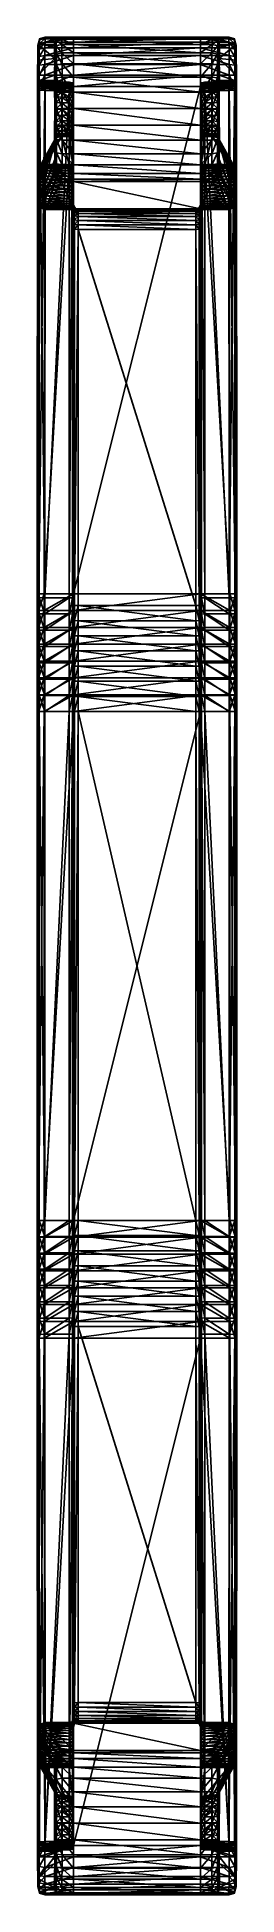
# Model space of a CAD drawing. Header units: metres. Extents: x -3624 to -92, y -1406 to 909.
# Drawn here: x -136.8 to -92.5, y 497.5 to 909.5 of the extents above; entities outside this region: 1.
import ezdxf

# ---------------------------------------------------------------- set-up
doc = ezdxf.new("R2010")
doc.units = ezdxf.units.M
doc.layers.add('Standard', color=7, linetype='Continuous', lineweight=25)

msp = doc.modelspace()

# ---------------------------------------------------------------- linework, layer by layer
msp.add_line((-114.47, 513.23, 11.44), (-114.47, 513.23, -17.92))
for points in [[(-136.6, 907.86, 366.57), (-136.64, 906.91, 370.98), (-136.68, 904.35, 374.43)], [(-132.9, 904.72, -10.97), (-136.6, 907.86, 366.57), (-136.68, 904.35, 374.43)], [(-136.64, 906.91, 370.98), (-136.66, 905.81, 372.84), (-136.68, 904.35, 374.43)], [(-136.68, 904.35, 374.43), (-136.66, 905.81, 372.84), (-136.32, 906.81, 373.59)], [(-136.32, 906.81, 373.59), (-136.34, 905.18, 375.37), (-136.68, 904.35, 374.43)], [(-136.66, 905.81, 372.84), (-136.64, 906.91, 370.98), (-136.3, 908.05, 371.5)], [(-136.3, 908.05, 371.5), (-136.32, 906.81, 373.59), (-136.66, 905.81, 372.84)], [(-136.64, 906.91, 370.98), (-136.62, 907.6, 368.9), (-136.28, 908.83, 369.17)], [(-136.28, 908.83, 369.17), (-136.3, 908.05, 371.5), (-136.64, 906.91, 370.98)], [(-136.6, 907.86, 366.57), (-136.62, 907.6, 368.9), (-136.64, 906.91, 370.98)], [(-136.62, 907.6, 368.9), (-136.6, 907.86, 366.57), (-136.25, 909.11, 366.64)], [(-136.25, 909.11, 366.64), (-136.28, 908.83, 369.17), (-136.62, 907.6, 368.9)], [(-136.6, 907.86, 366.57), (-132.99, 907.86, -1.93), (-132.63, 909.11, -1.99)], [(-132.63, 909.11, -1.99), (-136.25, 909.11, 366.64), (-136.6, 907.86, 366.57)], [(-132.95, 907.47, -5.3), (-132.99, 907.86, -1.93), (-136.6, 907.86, 366.57)], [(-132.9, 904.72, -10.97), (-132.95, 907.47, -5.3), (-136.6, 907.86, 366.57)], [(-136.34, 905.18, 375.37), (-136.32, 906.81, 373.59), (-135.07, 907.1, 373.81)], [(-135.07, 907.1, 373.81), (-135.09, 905.42, 375.65), (-136.34, 905.18, 375.37)], [(-136.32, 906.81, 373.59), (-136.3, 908.05, 371.5), (-135.05, 908.37, 371.66)], [(-135.05, 908.37, 371.66), (-135.07, 907.1, 373.81), (-136.32, 906.81, 373.59)], [(-136.3, 908.05, 371.5), (-136.28, 908.83, 369.17), (-135.03, 909.18, 369.26)], [(-135.03, 909.18, 369.26), (-135.05, 908.37, 371.66), (-136.3, 908.05, 371.5)], [(-136.28, 908.83, 369.17), (-136.25, 909.11, 366.64), (-135, 909.46, 366.67)], [(-135, 909.46, 366.67), (-135.03, 909.18, 369.26), (-136.28, 908.83, 369.17)], [(-136.25, 909.11, 366.64), (-132.63, 909.11, -1.99), (-131.38, 909.46, -2)], [(-131.38, 909.46, -2), (-135, 909.46, 366.67), (-136.25, 909.11, 366.64)], [(-128.73, 907.1, 373.81), (-128.73, 905.42, 375.65), (-135.09, 905.42, 375.65)], [(-135.09, 905.42, 375.65), (-135.07, 907.1, 373.81), (-128.73, 907.1, 373.81)], [(-128.73, 908.37, 371.66), (-128.73, 907.1, 373.81), (-135.07, 907.1, 373.81)], [(-135.07, 907.1, 373.81), (-135.05, 908.37, 371.66), (-128.73, 908.37, 371.66)], [(-128.73, 909.18, 369.26), (-128.73, 908.37, 371.66), (-135.05, 908.37, 371.66)], [(-135.05, 908.37, 371.66), (-135.03, 909.18, 369.26), (-128.73, 909.18, 369.26)], [(-128.73, 909.46, 366.67), (-128.73, 909.18, 369.26), (-135.03, 909.18, 369.26)], [(-135.03, 909.18, 369.26), (-135, 909.46, 366.67), (-128.73, 909.46, 366.67)], [(-128.73, 909.46, -2), (-128.73, 909.46, 366.67), (-135, 909.46, 366.67)], [(-135, 909.46, 366.67), (-131.38, 909.46, -2), (-128.73, 909.46, -2)], [(-132.6, 908.7, -5.58), (-132.63, 909.11, -1.99), (-132.99, 907.86, -1.93)], [(-132.99, 907.86, -1.93), (-132.95, 907.47, -5.3), (-132.6, 908.7, -5.58)], [(-132.57, 907.53, -8.86), (-132.6, 908.7, -5.58), (-132.95, 907.47, -5.3)], [(-132.95, 907.47, -5.3), (-132.92, 906.4, -8.31), (-132.57, 907.53, -8.86)], [(-132.9, 904.72, -10.97), (-132.92, 906.4, -8.31), (-132.95, 907.47, -5.3)], [(-132.54, 905.7, -11.75), (-132.57, 907.53, -8.86), (-132.92, 906.4, -8.31)], [(-132.92, 906.4, -8.31), (-132.9, 904.72, -10.97), (-132.54, 905.7, -11.75)], [(-131.35, 909.04, -5.65), (-131.38, 909.46, -2), (-132.63, 909.11, -1.99)], [(-132.63, 909.11, -1.99), (-132.6, 908.7, -5.58), (-131.35, 909.04, -5.65)], [(-131.32, 907.85, -9), (-131.35, 909.04, -5.65), (-132.6, 908.7, -5.58)], [(-132.6, 908.7, -5.58), (-132.57, 907.53, -8.86), (-131.32, 907.85, -9)], [(-131.29, 905.98, -11.96), (-131.32, 907.85, -9), (-132.57, 907.53, -8.86)], [(-132.57, 907.53, -8.86), (-132.54, 905.7, -11.75), (-131.29, 905.98, -11.96)], [(-128.73, 909.04, -5.65), (-128.73, 909.46, -2), (-131.38, 909.46, -2)], [(-131.38, 909.46, -2), (-131.35, 909.04, -5.65), (-128.73, 909.04, -5.65)], [(-128.73, 907.85, -9), (-128.73, 909.04, -5.65), (-131.35, 909.04, -5.65)], [(-131.35, 909.04, -5.65), (-131.32, 907.85, -9), (-128.73, 907.85, -9)], [(-128.73, 905.98, -11.96), (-128.73, 907.85, -9), (-131.32, 907.85, -9)], [(-131.32, 907.85, -9), (-131.29, 905.98, -11.96), (-128.73, 905.98, -11.96)], [(-100.55, 909.46, 366.67), (-100.55, 909.18, 369.26), (-128.73, 909.18, 369.26)], [(-128.73, 909.18, 369.26), (-128.73, 909.46, 366.67), (-100.55, 909.46, 366.67)], [(-100.55, 909.46, -2), (-100.55, 909.46, 366.67), (-128.73, 909.46, 366.67)], [(-128.73, 909.46, 366.67), (-128.73, 909.46, -2), (-100.55, 909.46, -2)], [(-100.55, 909.04, -5.65), (-100.55, 909.46, -2), (-128.73, 909.46, -2)], [(-128.73, 909.46, -2), (-128.73, 909.04, -5.65), (-100.55, 909.04, -5.65)], [(-100.55, 909.18, 369.26), (-100.55, 908.37, 371.66), (-128.73, 908.37, 371.66)], [(-128.73, 908.37, 371.66), (-128.73, 909.18, 369.26), (-100.55, 909.18, 369.26)], [(-100.55, 907.85, -9), (-100.55, 909.04, -5.65), (-128.73, 909.04, -5.65)], [(-128.73, 909.04, -5.65), (-128.73, 907.85, -9), (-100.55, 907.85, -9)], [(-100.55, 908.37, 371.66), (-100.55, 907.1, 373.81), (-128.73, 907.1, 373.81)], [(-128.73, 907.1, 373.81), (-128.73, 908.37, 371.66), (-100.55, 908.37, 371.66)], [(-100.55, 905.98, -11.96), (-100.55, 907.85, -9), (-128.73, 907.85, -9)], [(-128.73, 907.85, -9), (-128.73, 905.98, -11.96), (-100.55, 905.98, -11.96)], [(-100.55, 907.1, 373.81), (-100.55, 905.42, 375.65), (-128.73, 905.42, 375.65)], [(-128.73, 905.42, 375.65), (-128.73, 907.1, 373.81), (-100.55, 907.1, 373.81)], [(-100.55, 909.46, 366.67), (-94.27, 909.46, 366.67), (-94.25, 909.18, 369.26)], [(-94.25, 909.18, 369.26), (-100.55, 909.18, 369.26), (-100.55, 909.46, 366.67)], [(-100.55, 909.46, -2), (-97.89, 909.46, -2), (-94.27, 909.46, 366.67)], [(-94.27, 909.46, 366.67), (-100.55, 909.46, 366.67), (-100.55, 909.46, -2)], [(-100.55, 909.04, -5.65), (-97.92, 909.04, -5.65), (-97.89, 909.46, -2)], [(-97.89, 909.46, -2), (-100.55, 909.46, -2), (-100.55, 909.04, -5.65)], [(-100.55, 909.18, 369.26), (-94.25, 909.18, 369.26), (-94.22, 908.37, 371.66)], [(-94.22, 908.37, 371.66), (-100.55, 908.37, 371.66), (-100.55, 909.18, 369.26)], [(-100.55, 907.85, -9), (-97.96, 907.85, -9), (-97.92, 909.04, -5.65)], [(-97.92, 909.04, -5.65), (-100.55, 909.04, -5.65), (-100.55, 907.85, -9)], [(-100.55, 908.37, 371.66), (-94.22, 908.37, 371.66), (-94.2, 907.1, 373.81)], [(-94.2, 907.1, 373.81), (-100.55, 907.1, 373.81), (-100.55, 908.37, 371.66)], [(-100.55, 905.98, -11.96), (-97.99, 905.98, -11.96), (-97.96, 907.85, -9)], [(-97.96, 907.85, -9), (-100.55, 907.85, -9), (-100.55, 905.98, -11.96)], [(-100.55, 907.1, 373.81), (-94.2, 907.1, 373.81), (-94.18, 905.42, 375.65)], [(-94.18, 905.42, 375.65), (-100.55, 905.42, 375.65), (-100.55, 907.1, 373.81)], [(-96.71, 907.53, -8.86), (-97.96, 907.85, -9), (-97.99, 905.98, -11.96)], [(-97.99, 905.98, -11.96), (-96.73, 905.7, -11.75), (-96.71, 907.53, -8.86)], [(-96.67, 908.7, -5.58), (-97.92, 909.04, -5.65), (-97.96, 907.85, -9)], [(-97.96, 907.85, -9), (-96.71, 907.53, -8.86), (-96.67, 908.7, -5.58)], [(-96.64, 909.11, -1.99), (-97.89, 909.46, -2), (-97.92, 909.04, -5.65)], [(-97.92, 909.04, -5.65), (-96.67, 908.7, -5.58), (-96.64, 909.11, -1.99)], [(-93.02, 909.11, 366.64), (-94.27, 909.46, 366.67), (-97.89, 909.46, -2)], [(-97.89, 909.46, -2), (-96.64, 909.11, -1.99), (-93.02, 909.11, 366.64)], [(-96.35, 906.4, -8.31), (-96.71, 907.53, -8.86), (-96.73, 905.7, -11.75)], [(-96.73, 905.7, -11.75), (-96.38, 904.72, -10.97), (-96.35, 906.4, -8.31)], [(-96.32, 907.47, -5.3), (-96.67, 908.7, -5.58), (-96.71, 907.53, -8.86)], [(-96.71, 907.53, -8.86), (-96.35, 906.4, -8.31), (-96.32, 907.47, -5.3)], [(-96.29, 907.86, -1.93), (-96.64, 909.11, -1.99), (-96.67, 908.7, -5.58)], [(-96.67, 908.7, -5.58), (-96.32, 907.47, -5.3), (-96.29, 907.86, -1.93)], [(-92.67, 907.86, 366.57), (-93.02, 909.11, 366.64), (-96.64, 909.11, -1.99)], [(-96.64, 909.11, -1.99), (-96.29, 907.86, -1.93), (-92.67, 907.86, 366.57)], [(-92.67, 907.86, 366.57), (-96.32, 907.47, -5.3), (-96.38, 904.72, -10.97)], [(-92.59, 904.35, 374.43), (-92.67, 907.86, 366.57), (-96.38, 904.72, -10.97)], [(-96.32, 907.47, -5.3), (-96.35, 906.4, -8.31), (-96.38, 904.72, -10.97)], [(-92.67, 907.86, 366.57), (-96.29, 907.86, -1.93), (-96.32, 907.47, -5.3)], [(-93, 908.83, 369.17), (-94.25, 909.18, 369.26), (-94.27, 909.46, 366.67)], [(-94.27, 909.46, 366.67), (-93.02, 909.11, 366.64), (-93, 908.83, 369.17)], [(-92.97, 908.05, 371.5), (-94.22, 908.37, 371.66), (-94.25, 909.18, 369.26)], [(-94.25, 909.18, 369.26), (-93, 908.83, 369.17), (-92.97, 908.05, 371.5)], [(-92.95, 906.81, 373.59), (-94.2, 907.1, 373.81), (-94.22, 908.37, 371.66)], [(-94.22, 908.37, 371.66), (-92.97, 908.05, 371.5), (-92.95, 906.81, 373.59)], [(-92.94, 905.18, 375.37), (-94.18, 905.42, 375.65), (-94.2, 907.1, 373.81)], [(-94.2, 907.1, 373.81), (-92.95, 906.81, 373.59), (-92.94, 905.18, 375.37)], [(-92.65, 907.6, 368.9), (-93, 908.83, 369.17), (-93.02, 909.11, 366.64)], [(-93.02, 909.11, 366.64), (-92.67, 907.86, 366.57), (-92.65, 907.6, 368.9)], [(-92.63, 906.91, 370.98), (-92.97, 908.05, 371.5), (-93, 908.83, 369.17)], [(-93, 908.83, 369.17), (-92.65, 907.6, 368.9), (-92.63, 906.91, 370.98)], [(-92.61, 905.81, 372.84), (-92.95, 906.81, 373.59), (-92.97, 908.05, 371.5)], [(-92.97, 908.05, 371.5), (-92.63, 906.91, 370.98), (-92.61, 905.81, 372.84)], [(-92.59, 904.35, 374.43), (-92.94, 905.18, 375.37), (-92.95, 906.81, 373.59)], [(-92.95, 906.81, 373.59), (-92.61, 905.81, 372.84), (-92.59, 904.35, 374.43)], [(-92.63, 906.91, 370.98), (-92.65, 907.6, 368.9), (-92.67, 907.86, 366.57)], [(-92.59, 904.35, 374.43), (-92.63, 906.91, 370.98), (-92.67, 907.86, 366.57)], [(-92.59, 904.35, 374.43), (-92.61, 905.81, 372.84), (-92.63, 906.91, 370.98)], [(-136.68, 904.35, 374.43), (-136.8, 785.9, 386.85), (-136.81, 771.04, 387.78)], [(-136.68, 904.35, 374.43), (-136.81, 771.04, 387.78), (-136.74, 774.42, 380.83)], [(-136.68, 904.35, 374.43), (-136.7, 900.58, 376.56), (-136.8, 785.9, 386.85)], [(-136.68, 904.35, 374.43), (-136.74, 774.42, 380.83), (-136.74, 778.05, 380.62)], [(-136.68, 904.35, 374.43), (-136.74, 778.05, 380.62), (-136.74, 781.68, 380.37)], [(-136.68, 904.35, 374.43), (-136.74, 781.68, 380.37), (-136.73, 785.3, 380.08)], [(-136.68, 904.35, 374.43), (-136.73, 785.3, 380.08), (-136.64, 897.86, 370.23)], [(-136.68, 904.35, 374.43), (-136.69, 902.59, 375.69), (-136.7, 900.58, 376.56)], [(-136.7, 900.58, 376.56), (-136.69, 902.59, 375.69), (-136.35, 903.21, 376.79)], [(-136.35, 903.21, 376.79), (-136.36, 900.96, 377.77), (-136.7, 900.58, 376.56)], [(-136.69, 902.59, 375.69), (-136.68, 904.35, 374.43), (-136.34, 905.18, 375.37)], [(-136.34, 905.18, 375.37), (-136.35, 903.21, 376.79), (-136.69, 902.59, 375.69)], [(-132.9, 904.72, -10.97), (-136.68, 904.35, 374.43), (-136.6, 901.06, 366.74)], [(-136.68, 904.35, 374.43), (-136.64, 897.86, 370.23), (-136.64, 898.54, 370.1)], [(-136.68, 904.35, 374.43), (-136.64, 898.54, 370.1), (-136.63, 899.24, 369.79)], [(-136.68, 904.35, 374.43), (-136.63, 899.24, 369.79), (-136.63, 899.85, 369.35)], [(-136.68, 904.35, 374.43), (-136.63, 899.85, 369.35), (-136.62, 900.36, 368.8)], [(-136.68, 904.35, 374.43), (-136.62, 900.36, 368.8), (-136.62, 900.74, 368.15)], [(-136.68, 904.35, 374.43), (-136.62, 900.74, 368.15), (-136.61, 900.98, 367.43)], [(-136.68, 904.35, 374.43), (-136.61, 900.98, 367.43), (-136.6, 901.06, 366.74)], [(-132.9, 904.72, -10.97), (-136.6, 901.06, 366.74), (-132.98, 901.06, -2.11)], [(-136.36, 900.96, 377.77), (-136.35, 903.21, 376.79), (-135.1, 903.38, 377.1)], [(-135.1, 903.38, 377.1), (-135.11, 901.06, 378.12), (-136.36, 900.96, 377.77)], [(-136.35, 903.21, 376.79), (-136.34, 905.18, 375.37), (-135.09, 905.42, 375.65)], [(-135.09, 905.42, 375.65), (-135.1, 903.38, 377.1), (-136.35, 903.21, 376.79)], [(-128.73, 903.38, 377.1), (-128.73, 901.06, 378.12), (-135.11, 901.06, 378.12)], [(-135.11, 901.06, 378.12), (-135.1, 903.38, 377.1), (-128.73, 903.38, 377.1)], [(-128.73, 905.42, 375.65), (-128.73, 903.38, 377.1), (-135.1, 903.38, 377.1)], [(-135.1, 903.38, 377.1), (-135.09, 905.42, 375.65), (-128.73, 905.42, 375.65)], [(-132.9, 904.72, -10.97), (-132.98, 901.06, -2.11), (-132.97, 900.87, -3.75)], [(-132.9, 904.72, -10.97), (-132.97, 900.87, -3.75), (-132.95, 900.3, -5.34)], [(-132.9, 904.72, -10.97), (-132.95, 900.3, -5.34), (-132.94, 899.41, -6.75)], [(-132.9, 904.72, -10.97), (-132.94, 899.41, -6.75), (-132.93, 898.25, -7.93)], [(-132.9, 904.72, -10.97), (-132.93, 898.25, -7.93), (-132.92, 896.85, -8.83)], [(-132.9, 904.72, -10.97), (-132.92, 896.85, -8.83), (-132.91, 895.25, -9.41)], [(-132.89, 882.36, -11.17), (-132.9, 904.72, -10.97), (-132.91, 895.25, -9.41)], [(-132.52, 903.3, -14.17), (-132.54, 905.7, -11.75), (-132.9, 904.72, -10.97)], [(-132.9, 904.72, -10.97), (-132.87, 902.51, -13.2), (-132.52, 903.3, -14.17)], [(-132.86, 899.86, -14.9), (-132.87, 902.51, -13.2), (-132.9, 904.72, -10.97)], [(-132.84, 893.58, -16.41), (-132.86, 899.86, -14.9), (-132.9, 904.72, -10.97)], [(-132.89, 882.36, -11.17), (-132.84, 893.58, -16.41), (-132.9, 904.72, -10.97)], [(-132.5, 900.42, -16.03), (-132.52, 903.3, -14.17), (-132.87, 902.51, -13.2)], [(-132.87, 902.51, -13.2), (-132.86, 899.86, -14.9), (-132.5, 900.42, -16.03)], [(-131.26, 903.52, -14.43), (-131.29, 905.98, -11.96), (-132.54, 905.7, -11.75)], [(-132.54, 905.7, -11.75), (-132.52, 903.3, -14.17), (-131.26, 903.52, -14.43)], [(-131.24, 900.58, -16.33), (-131.26, 903.52, -14.43), (-132.52, 903.3, -14.17)], [(-132.52, 903.3, -14.17), (-132.5, 900.42, -16.03), (-131.24, 900.58, -16.33)], [(-128.73, 903.52, -14.43), (-128.73, 905.98, -11.96), (-131.29, 905.98, -11.96)], [(-131.29, 905.98, -11.96), (-131.26, 903.52, -14.43), (-128.73, 903.52, -14.43)], [(-128.73, 900.58, -16.33), (-128.73, 903.52, -14.43), (-131.26, 903.52, -14.43)], [(-131.26, 903.52, -14.43), (-131.24, 900.58, -16.33), (-128.73, 900.58, -16.33)], [(-100.55, 903.52, -14.43), (-100.55, 905.98, -11.96), (-128.73, 905.98, -11.96)], [(-128.73, 905.98, -11.96), (-128.73, 903.52, -14.43), (-100.55, 903.52, -14.43)], [(-100.55, 905.42, 375.65), (-100.55, 903.38, 377.1), (-128.73, 903.38, 377.1)], [(-128.73, 903.38, 377.1), (-128.73, 905.42, 375.65), (-100.55, 905.42, 375.65)], [(-100.55, 900.58, -16.33), (-100.55, 903.52, -14.43), (-128.73, 903.52, -14.43)], [(-128.73, 903.52, -14.43), (-128.73, 900.58, -16.33), (-100.55, 900.58, -16.33)], [(-100.55, 903.38, 377.1), (-100.55, 901.06, 378.12), (-128.73, 901.06, 378.12)], [(-128.73, 901.06, 378.12), (-128.73, 903.38, 377.1), (-100.55, 903.38, 377.1)], [(-100.55, 903.52, -14.43), (-98.01, 903.52, -14.43), (-97.99, 905.98, -11.96)], [(-97.99, 905.98, -11.96), (-100.55, 905.98, -11.96), (-100.55, 903.52, -14.43)], [(-100.55, 905.42, 375.65), (-94.18, 905.42, 375.65), (-94.17, 903.38, 377.1)], [(-94.17, 903.38, 377.1), (-100.55, 903.38, 377.1), (-100.55, 905.42, 375.65)], [(-100.55, 900.58, -16.33), (-98.03, 900.58, -16.33), (-98.01, 903.52, -14.43)], [(-98.01, 903.52, -14.43), (-100.55, 903.52, -14.43), (-100.55, 900.58, -16.33)], [(-100.55, 903.38, 377.1), (-94.17, 903.38, 377.1), (-94.16, 901.06, 378.12)], [(-94.16, 901.06, 378.12), (-100.55, 901.06, 378.12), (-100.55, 903.38, 377.1)], [(-96.76, 903.3, -14.17), (-98.01, 903.52, -14.43), (-98.03, 900.58, -16.33)], [(-98.03, 900.58, -16.33), (-96.78, 900.42, -16.03), (-96.76, 903.3, -14.17)], [(-96.73, 905.7, -11.75), (-97.99, 905.98, -11.96), (-98.01, 903.52, -14.43)], [(-98.01, 903.52, -14.43), (-96.76, 903.3, -14.17), (-96.73, 905.7, -11.75)], [(-96.4, 902.51, -13.2), (-96.76, 903.3, -14.17), (-96.78, 900.42, -16.03)], [(-96.78, 900.42, -16.03), (-96.41, 899.86, -14.9), (-96.4, 902.51, -13.2)], [(-96.38, 904.72, -10.97), (-96.73, 905.7, -11.75), (-96.76, 903.3, -14.17)], [(-96.76, 903.3, -14.17), (-96.4, 902.51, -13.2), (-96.38, 904.72, -10.97)], [(-96.38, 904.72, -10.97), (-96.41, 899.86, -14.9), (-96.43, 893.58, -16.41)], [(-96.38, 904.72, -10.97), (-96.43, 893.58, -16.41), (-96.38, 882.36, -11.17)], [(-96.38, 904.72, -10.97), (-96.4, 902.51, -13.2), (-96.41, 899.86, -14.9)], [(-92.67, 901.06, 366.74), (-92.59, 904.35, 374.43), (-96.38, 904.72, -10.97)], [(-96.29, 901.06, -2.11), (-92.67, 901.06, 366.74), (-96.38, 904.72, -10.97)], [(-96.31, 900.87, -3.75), (-96.29, 901.06, -2.11), (-96.38, 904.72, -10.97)], [(-96.32, 900.3, -5.34), (-96.31, 900.87, -3.75), (-96.38, 904.72, -10.97)], [(-96.33, 899.41, -6.75), (-96.32, 900.3, -5.34), (-96.38, 904.72, -10.97)], [(-96.35, 898.25, -7.93), (-96.33, 899.41, -6.75), (-96.38, 904.72, -10.97)], [(-96.36, 896.85, -8.83), (-96.35, 898.25, -7.93), (-96.38, 904.72, -10.97)], [(-96.36, 895.25, -9.41), (-96.36, 896.85, -8.83), (-96.38, 904.72, -10.97)], [(-96.36, 895.25, -9.41), (-96.38, 904.72, -10.97), (-96.38, 882.36, -11.17)], [(-92.92, 903.21, 376.79), (-94.17, 903.38, 377.1), (-94.18, 905.42, 375.65)], [(-94.18, 905.42, 375.65), (-92.94, 905.18, 375.37), (-92.92, 903.21, 376.79)], [(-92.91, 900.96, 377.77), (-94.16, 901.06, 378.12), (-94.17, 903.38, 377.1)], [(-94.17, 903.38, 377.1), (-92.92, 903.21, 376.79), (-92.91, 900.96, 377.77)], [(-92.58, 902.59, 375.69), (-92.92, 903.21, 376.79), (-92.94, 905.18, 375.37)], [(-92.94, 905.18, 375.37), (-92.59, 904.35, 374.43), (-92.58, 902.59, 375.69)], [(-92.57, 900.58, 376.56), (-92.91, 900.96, 377.77), (-92.92, 903.21, 376.79)], [(-92.92, 903.21, 376.79), (-92.58, 902.59, 375.69), (-92.57, 900.58, 376.56)], [(-92.67, 901.06, 366.74), (-92.66, 900.98, 367.43), (-92.59, 904.35, 374.43)], [(-92.66, 900.74, 368.15), (-92.65, 900.36, 368.8), (-92.59, 904.35, 374.43)], [(-92.66, 900.98, 367.43), (-92.66, 900.74, 368.15), (-92.59, 904.35, 374.43)], [(-92.65, 900.36, 368.8), (-92.64, 899.85, 369.35), (-92.59, 904.35, 374.43)], [(-92.64, 897.86, 370.23), (-92.54, 785.3, 380.08), (-92.59, 904.35, 374.43)], [(-92.64, 898.54, 370.1), (-92.64, 897.86, 370.23), (-92.59, 904.35, 374.43)], [(-92.64, 899.24, 369.79), (-92.64, 898.54, 370.1), (-92.59, 904.35, 374.43)], [(-92.64, 899.85, 369.35), (-92.64, 899.24, 369.79), (-92.59, 904.35, 374.43)], [(-92.57, 900.58, 376.56), (-92.58, 902.59, 375.69), (-92.59, 904.35, 374.43)], [(-92.47, 785.9, 386.85), (-92.57, 900.58, 376.56), (-92.59, 904.35, 374.43)], [(-92.46, 771.04, 387.78), (-92.47, 785.9, 386.85), (-92.59, 904.35, 374.43)], [(-92.53, 774.42, 380.83), (-92.46, 771.04, 387.78), (-92.59, 904.35, 374.43)], [(-92.53, 778.05, 380.62), (-92.53, 774.42, 380.83), (-92.59, 904.35, 374.43)], [(-92.54, 781.68, 380.37), (-92.53, 778.05, 380.62), (-92.59, 904.35, 374.43)], [(-92.54, 785.3, 380.08), (-92.54, 781.68, 380.37), (-92.59, 904.35, 374.43)], [(-136.7, 900.58, 376.56), (-136.7, 898.28, 377.02), (-136.8, 785.9, 386.85)], [(-136.8, 785.9, 386.85), (-136.7, 898.28, 377.02), (-136.37, 898.45, 378.26)], [(-136.37, 898.45, 378.26), (-136.46, 786, 388.1), (-136.8, 785.9, 386.85)], [(-136.7, 898.28, 377.02), (-136.7, 900.58, 376.56), (-136.36, 900.96, 377.77)], [(-136.36, 900.96, 377.77), (-136.37, 898.45, 378.26), (-136.7, 898.28, 377.02)], [(-136.63, 899.24, 369.79), (-136.64, 898.54, 370.1), (-136.27, 898.16, 368.9)], [(-136.64, 898.54, 370.1), (-136.64, 897.86, 370.23), (-136.28, 897.68, 369)], [(-136.28, 897.68, 369), (-136.27, 898.16, 368.9), (-136.64, 898.54, 370.1)], [(-136.62, 900.36, 368.8), (-136.63, 899.85, 369.35), (-136.27, 899.02, 368.42)], [(-136.63, 899.85, 369.35), (-136.63, 899.24, 369.79), (-136.27, 898.62, 368.7)], [(-136.27, 898.62, 368.7), (-136.27, 899.02, 368.42), (-136.63, 899.85, 369.35)], [(-136.27, 898.16, 368.9), (-136.27, 898.62, 368.7), (-136.63, 899.24, 369.79)], [(-136.61, 900.98, 367.43), (-136.62, 900.74, 368.15), (-136.26, 899.6, 367.64)], [(-136.62, 900.74, 368.15), (-136.62, 900.36, 368.8), (-136.27, 899.35, 368.06)], [(-136.27, 899.35, 368.06), (-136.26, 899.6, 367.64), (-136.62, 900.74, 368.15)], [(-136.27, 899.02, 368.42), (-136.27, 899.35, 368.06), (-136.62, 900.36, 368.8)], [(-136.6, 901.06, 366.74), (-136.61, 900.98, 367.43), (-136.26, 899.76, 367.16)], [(-136.26, 899.6, 367.64), (-136.26, 899.76, 367.16), (-136.61, 900.98, 367.43)], [(-136.26, 899.76, 367.16), (-136.25, 899.81, 366.68), (-136.6, 901.06, 366.74)], [(-132.98, 901.06, -2.11), (-136.6, 901.06, 366.74), (-136.25, 899.81, 366.68)], [(-136.46, 786, 388.1), (-136.37, 898.45, 378.26), (-135.12, 898.5, 378.62)], [(-135.12, 898.5, 378.62), (-135.22, 786.03, 388.46), (-136.46, 786, 388.1)], [(-136.37, 898.45, 378.26), (-136.36, 900.96, 377.77), (-135.11, 901.06, 378.12)], [(-135.11, 901.06, 378.12), (-135.12, 898.5, 378.62), (-136.37, 898.45, 378.26)], [(-136.27, 898.16, 368.9), (-136.28, 897.68, 369), (-135.02, 897.63, 368.66)], [(-136.26, 899.6, 367.64), (-136.27, 899.35, 368.06), (-135.01, 899.06, 367.86)], [(-136.27, 899.35, 368.06), (-136.27, 899.02, 368.42), (-135.02, 898.78, 368.17)], [(-135.02, 898.78, 368.17), (-135.01, 899.06, 367.86), (-136.27, 899.35, 368.06)], [(-136.27, 899.02, 368.42), (-136.27, 898.62, 368.7), (-135.02, 898.45, 368.41)], [(-135.02, 898.45, 368.41), (-135.02, 898.78, 368.17), (-136.27, 899.02, 368.42)], [(-136.27, 898.62, 368.7), (-136.27, 898.16, 368.9), (-135.02, 898.06, 368.58)], [(-135.02, 898.06, 368.58), (-135.02, 898.45, 368.41), (-136.27, 898.62, 368.7)], [(-135.02, 897.63, 368.66), (-135.02, 898.06, 368.58), (-136.27, 898.16, 368.9)], [(-136.25, 899.81, 366.68), (-136.26, 899.76, 367.16), (-135.01, 899.41, 367.1)], [(-136.26, 899.76, 367.16), (-136.26, 899.6, 367.64), (-135.01, 899.28, 367.5)], [(-135.01, 899.28, 367.5), (-135.01, 899.41, 367.1), (-136.26, 899.76, 367.16)], [(-135.01, 899.06, 367.86), (-135.01, 899.28, 367.5), (-136.26, 899.6, 367.64)], [(-136.25, 899.81, 366.68), (-132.63, 899.81, -2.03), (-132.98, 901.06, -2.11)], [(-135.01, 899.41, 367.1), (-135, 899.46, 366.67), (-136.25, 899.81, 366.68)], [(-132.63, 899.81, -2.03), (-136.25, 899.81, 366.68), (-135, 899.46, 366.67)], [(-128.73, 898.5, 378.62), (-128.73, 786.03, 388.46), (-135.22, 786.03, 388.46)], [(-135.22, 786.03, 388.46), (-135.12, 898.5, 378.62), (-128.73, 898.5, 378.62)], [(-128.73, 901.06, 378.12), (-128.73, 898.5, 378.62), (-135.12, 898.5, 378.62)], [(-135.12, 898.5, 378.62), (-135.11, 901.06, 378.12), (-128.73, 901.06, 378.12)], [(-135.02, 898.78, 368.17), (-129.73, 898.78, 368.17), (-129.73, 899.06, 367.86)], [(-129.73, 899.06, 367.86), (-135.01, 899.06, 367.86), (-135.02, 898.78, 368.17)], [(-135.02, 898.45, 368.41), (-129.73, 898.45, 368.41), (-129.73, 898.78, 368.17)], [(-129.73, 898.78, 368.17), (-135.02, 898.78, 368.17), (-135.02, 898.45, 368.41)], [(-135.02, 898.06, 368.58), (-129.73, 898.06, 368.58), (-129.73, 898.45, 368.41)], [(-129.73, 898.45, 368.41), (-135.02, 898.45, 368.41), (-135.02, 898.06, 368.58)], [(-135.02, 897.63, 368.66), (-129.73, 897.63, 368.66), (-129.73, 898.06, 368.58)], [(-129.73, 898.06, 368.58), (-135.02, 898.06, 368.58), (-135.02, 897.63, 368.66)], [(-135.01, 899.41, 367.1), (-129.73, 899.41, 367.1), (-129.73, 899.46, 366.67)], [(-129.73, 899.46, 366.67), (-135, 899.46, 366.67), (-135.01, 899.41, 367.1)], [(-135.01, 899.28, 367.5), (-129.73, 899.28, 367.5), (-129.73, 899.41, 367.1)], [(-129.73, 899.41, 367.1), (-135.01, 899.41, 367.1), (-135.01, 899.28, 367.5)], [(-135.01, 899.06, 367.86), (-129.73, 899.06, 367.86), (-129.73, 899.28, 367.5)], [(-129.73, 899.28, 367.5), (-135.01, 899.28, 367.5), (-135.01, 899.06, 367.86)], [(-135, 899.46, 366.67), (-131.38, 899.46, -2), (-132.63, 899.81, -2.03)], [(-135, 899.46, 366.67), (-129.73, 899.46, 366.67), (-129.73, 899.46, -2)], [(-129.73, 899.46, -2), (-131.38, 899.46, -2), (-135, 899.46, 366.67)], [(-132.97, 900.87, -3.75), (-132.98, 901.06, -2.11), (-132.63, 899.81, -2.03)], [(-132.63, 899.81, -2.03), (-132.62, 899.64, -3.46), (-132.97, 900.87, -3.75)], [(-132.95, 900.3, -5.34), (-132.97, 900.87, -3.75), (-132.62, 899.64, -3.46)], [(-132.62, 899.64, -3.46), (-132.61, 899.17, -4.79), (-132.95, 900.3, -5.34)], [(-132.94, 899.41, -6.75), (-132.95, 900.3, -5.34), (-132.61, 899.17, -4.79)], [(-132.61, 899.17, -4.79), (-132.6, 898.43, -5.97), (-132.94, 899.41, -6.75)], [(-132.93, 898.25, -7.93), (-132.94, 899.41, -6.75), (-132.6, 898.43, -5.97)], [(-132.6, 898.43, -5.97), (-132.59, 897.45, -6.95), (-132.93, 898.25, -7.93)], [(-132.92, 896.85, -8.83), (-132.93, 898.25, -7.93), (-132.59, 897.45, -6.95)], [(-132.49, 897.16, -17.22), (-132.5, 900.42, -16.03), (-132.86, 899.86, -14.9)], [(-132.86, 899.86, -14.9), (-132.85, 896.86, -16), (-132.49, 897.16, -17.22)], [(-132.84, 893.58, -16.41), (-132.85, 896.86, -16), (-132.86, 899.86, -14.9)], [(-132.62, 899.64, -3.46), (-132.63, 899.81, -2.03), (-131.38, 899.46, -2)], [(-131.38, 899.46, -2), (-131.37, 899.3, -3.37), (-132.62, 899.64, -3.46)], [(-132.61, 899.17, -4.79), (-132.62, 899.64, -3.46), (-131.37, 899.3, -3.37)], [(-131.37, 899.3, -3.37), (-131.36, 898.85, -4.62), (-132.61, 899.17, -4.79)], [(-132.6, 898.43, -5.97), (-132.61, 899.17, -4.79), (-131.36, 898.85, -4.62)], [(-131.36, 898.85, -4.62), (-131.35, 898.15, -5.73), (-132.6, 898.43, -5.97)], [(-132.59, 897.45, -6.95), (-132.6, 898.43, -5.97), (-131.35, 898.15, -5.73)], [(-131.35, 898.15, -5.73), (-131.34, 897.23, -6.66), (-132.59, 897.45, -6.95)], [(-131.23, 897.24, -17.55), (-131.24, 900.58, -16.33), (-132.5, 900.42, -16.03)], [(-132.5, 900.42, -16.03), (-132.49, 897.16, -17.22), (-131.23, 897.24, -17.55)], [(-131.38, 899.46, -2), (-129.73, 899.46, -2), (-129.73, 899.3, -3.37)], [(-129.73, 899.3, -3.37), (-131.37, 899.3, -3.37), (-131.38, 899.46, -2)], [(-131.37, 899.3, -3.37), (-129.73, 899.3, -3.37), (-129.73, 898.85, -4.62)], [(-129.73, 898.85, -4.62), (-131.36, 898.85, -4.62), (-131.37, 899.3, -3.37)], [(-131.36, 898.85, -4.62), (-129.73, 898.85, -4.62), (-129.73, 898.15, -5.73)], [(-129.73, 898.15, -5.73), (-131.35, 898.15, -5.73), (-131.36, 898.85, -4.62)], [(-131.35, 898.15, -5.73), (-129.73, 898.15, -5.73), (-129.73, 897.23, -6.66)], [(-129.73, 897.23, -6.66), (-131.34, 897.23, -6.66), (-131.35, 898.15, -5.73)], [(-128.73, 897.24, -17.55), (-128.73, 900.58, -16.33), (-131.24, 900.58, -16.33)], [(-131.24, 900.58, -16.33), (-131.23, 897.24, -17.55), (-128.73, 897.24, -17.55)], [(-128.98, 899.35, 366.66), (-129.73, 899.46, 366.67), (-129.73, 899.41, 367.1)], [(-129.73, 899.46, 366.67), (-128.98, 899.35, 366.66), (-128.98, 899.21, -1.99)], [(-128.98, 899.21, -1.99), (-129.73, 899.46, -2), (-129.73, 899.46, 366.67)], [(-129.73, 899.46, -2), (-128.98, 899.21, -1.99), (-128.98, 899.06, -3.31)], [(-128.98, 899.06, -3.31), (-129.73, 899.3, -3.37), (-129.73, 899.46, -2)], [(-128.98, 899.31, 367.08), (-129.73, 899.41, 367.1), (-129.73, 899.28, 367.5)], [(-129.73, 899.41, 367.1), (-128.98, 899.31, 367.08), (-128.98, 899.35, 366.66)], [(-129.73, 899.28, 367.5), (-128.98, 899.18, 367.46), (-128.98, 899.31, 367.08)], [(-129.73, 899.3, -3.37), (-128.98, 899.06, -3.31), (-128.98, 898.63, -4.51)], [(-128.98, 898.63, -4.51), (-129.73, 898.85, -4.62), (-129.73, 899.3, -3.37)], [(-128.98, 899.18, 367.46), (-129.73, 899.28, 367.5), (-129.73, 899.06, 367.86)], [(-129.73, 899.06, 367.86), (-128.98, 898.98, 367.8), (-128.98, 899.18, 367.46)], [(-128.98, 898.98, 367.8), (-129.73, 899.06, 367.86), (-129.73, 898.78, 368.17)], [(-129.73, 898.78, 368.17), (-128.98, 898.72, 368.09), (-128.98, 898.98, 367.8)], [(-129.73, 898.85, -4.62), (-128.98, 898.63, -4.51), (-128.98, 897.96, -5.58)], [(-128.98, 897.96, -5.58), (-129.73, 898.15, -5.73), (-129.73, 898.85, -4.62)], [(-128.98, 898.72, 368.09), (-129.73, 898.78, 368.17), (-129.73, 898.45, 368.41)], [(-129.73, 898.45, 368.41), (-128.98, 898.39, 368.32), (-128.98, 898.72, 368.09)], [(-128.98, 898.39, 368.32), (-129.73, 898.45, 368.41), (-129.73, 898.06, 368.58)], [(-129.73, 898.06, 368.58), (-128.98, 898.03, 368.48), (-128.98, 898.39, 368.32)], [(-129.73, 898.15, -5.73), (-128.98, 897.96, -5.58), (-128.98, 897.07, -6.47)], [(-128.98, 897.07, -6.47), (-129.73, 897.23, -6.66), (-129.73, 898.15, -5.73)], [(-128.98, 898.03, 368.48), (-129.73, 898.06, 368.58), (-129.73, 897.63, 368.66)], [(-128.73, 899.02, 366.65), (-128.98, 899.35, 366.66), (-128.98, 899.31, 367.08)], [(-128.98, 899.35, 366.66), (-128.73, 899.02, 366.65), (-128.73, 898.46, -1.94)], [(-128.73, 898.46, -1.94), (-128.98, 899.21, -1.99), (-128.98, 899.35, 366.66)], [(-128.73, 899, 367.01), (-128.98, 899.31, 367.08), (-128.98, 899.18, 367.46)], [(-128.98, 899.31, 367.08), (-128.73, 899, 367.01), (-128.73, 899.02, 366.65)], [(-128.98, 899.21, -1.99), (-128.73, 898.46, -1.94), (-128.73, 898.32, -3.14)], [(-128.73, 898.32, -3.14), (-128.98, 899.06, -3.31), (-128.98, 899.21, -1.99)], [(-128.73, 898.9, 367.33), (-128.98, 899.18, 367.46), (-128.98, 898.98, 367.8)], [(-128.98, 899.18, 367.46), (-128.73, 898.9, 367.33), (-128.73, 899, 367.01)], [(-128.98, 899.06, -3.31), (-128.73, 898.32, -3.14), (-128.73, 897.95, -4.18)], [(-128.73, 897.95, -4.18), (-128.98, 898.63, -4.51), (-128.98, 899.06, -3.31)], [(-128.73, 898.73, 367.61), (-128.98, 898.98, 367.8), (-128.98, 898.72, 368.09)], [(-128.98, 898.98, 367.8), (-128.73, 898.73, 367.61), (-128.73, 898.9, 367.33)], [(-128.98, 898.72, 368.09), (-128.73, 898.51, 367.85), (-128.73, 898.73, 367.61)], [(-128.73, 898.51, 367.85), (-128.98, 898.72, 368.09), (-128.98, 898.39, 368.32)], [(-128.98, 898.63, -4.51), (-128.73, 897.95, -4.18), (-128.73, 897.37, -5.11)], [(-128.73, 897.37, -5.11), (-128.98, 897.96, -5.58), (-128.98, 898.63, -4.51)], [(-128.98, 898.39, 368.32), (-128.73, 898.24, 368.05), (-128.73, 898.51, 367.85)], [(-128.73, 898.24, 368.05), (-128.98, 898.39, 368.32), (-128.98, 898.03, 368.48)], [(-128.98, 898.03, 368.48), (-128.73, 897.93, 368.17), (-128.73, 898.24, 368.05)], [(-100.55, 901.06, 378.12), (-100.55, 898.5, 378.62), (-128.73, 898.5, 378.62)], [(-128.73, 898.5, 378.62), (-128.73, 901.06, 378.12), (-100.55, 901.06, 378.12)], [(-100.55, 897.24, -17.55), (-100.55, 900.58, -16.33), (-128.73, 900.58, -16.33)], [(-128.73, 900.58, -16.33), (-128.73, 897.24, -17.55), (-100.55, 897.24, -17.55)], [(-128.73, 898.32, -3.14), (-128.73, 898.46, -1.94), (-128.73, 899.02, 366.65)], [(-128.73, 897.37, -5.11), (-128.73, 898.32, -3.14), (-128.73, 899.02, 366.65)], [(-128.73, 893.5, -6.99), (-128.73, 897.37, -5.11), (-128.73, 899.02, 366.65)], [(-128.73, 882.01, 353.71), (-128.73, 893.5, -6.99), (-128.73, 899.02, 366.65)], [(-128.73, 881.92, 354.55), (-128.73, 882.01, 353.71), (-128.73, 899.02, 366.65)], [(-128.73, 881.7, 355.39), (-128.73, 881.92, 354.55), (-128.73, 899.02, 366.65)], [(-128.73, 881.37, 356.18), (-128.73, 881.7, 355.39), (-128.73, 899.02, 366.65)], [(-128.73, 880.93, 356.91), (-128.73, 881.37, 356.18), (-128.73, 899.02, 366.65)], [(-128.73, 880.38, 357.57), (-128.73, 880.93, 356.91), (-128.73, 899.02, 366.65)], [(-128.73, 879.74, 358.15), (-128.73, 880.38, 357.57), (-128.73, 899.02, 366.65)], [(-128.73, 879.01, 358.63), (-128.73, 879.74, 358.15), (-128.73, 899.02, 366.65)], [(-128.73, 878.21, 358.98), (-128.73, 879.01, 358.63), (-128.73, 899.02, 366.65)], [(-128.73, 877.38, 359.21), (-128.73, 878.21, 358.98), (-128.73, 899.02, 366.65)], [(-128.73, 876.53, 359.31), (-128.73, 877.38, 359.21), (-128.73, 899.02, 366.65)], [(-128.73, 875.67, 359.29), (-128.73, 876.53, 359.31), (-128.73, 899.02, 366.65)], [(-128.73, 874.83, 359.14), (-128.73, 875.67, 359.29), (-128.73, 899.02, 366.65)], [(-128.73, 899.02, 366.65), (-128.73, 899, 367.01), (-128.73, 785.08, 377.5)], [(-128.73, 899.02, 366.65), (-128.73, 785.08, 377.5), (-128.73, 508.73, 368.05)], [(-128.73, 874.83, 359.14), (-128.73, 899.02, 366.65), (-128.73, 508.73, 368.05)], [(-128.73, 899, 367.01), (-128.73, 898.9, 367.33), (-128.73, 785.08, 377.5)], [(-128.73, 898.9, 367.33), (-128.73, 898.73, 367.61), (-128.73, 785.08, 377.5)], [(-128.73, 898.73, 367.61), (-128.73, 898.51, 367.85), (-128.73, 785.08, 377.5)], [(-128.73, 898.51, 367.85), (-128.73, 898.24, 368.05), (-128.73, 785.08, 377.5)], [(-100.55, 898.5, 378.62), (-100.55, 786.03, 388.46), (-128.73, 786.03, 388.46)], [(-128.73, 786.03, 388.46), (-128.73, 898.5, 378.62), (-100.55, 898.5, 378.62)], [(-128.73, 897.37, -5.11), (-128.73, 897.95, -4.18), (-128.73, 898.32, -3.14)], [(-128.73, 898.24, 368.05), (-128.73, 897.93, 368.17), (-128.73, 785.08, 377.5)], [(-100.55, 901.06, 378.12), (-94.16, 901.06, 378.12), (-94.15, 898.5, 378.62)], [(-94.15, 898.5, 378.62), (-100.55, 898.5, 378.62), (-100.55, 901.06, 378.12)], [(-100.55, 897.24, -17.55), (-98.04, 897.24, -17.55), (-98.03, 900.58, -16.33)], [(-98.03, 900.58, -16.33), (-100.55, 900.58, -16.33), (-100.55, 897.24, -17.55)], [(-100.3, 899.31, 367.08), (-100.3, 899.35, 366.66), (-100.55, 899.02, 366.65)], [(-100.3, 899.35, 366.66), (-100.3, 899.21, -1.99), (-100.55, 898.46, -1.94)], [(-100.55, 898.46, -1.94), (-100.55, 899.02, 366.65), (-100.3, 899.35, 366.66)], [(-100.3, 899.18, 367.46), (-100.3, 899.31, 367.08), (-100.55, 899, 367.01)], [(-100.55, 899.02, 366.65), (-100.55, 899, 367.01), (-100.3, 899.31, 367.08)], [(-100.3, 899.21, -1.99), (-100.3, 899.06, -3.31), (-100.55, 898.32, -3.14)], [(-100.55, 898.32, -3.14), (-100.55, 898.46, -1.94), (-100.3, 899.21, -1.99)], [(-100.3, 898.98, 367.8), (-100.3, 899.18, 367.46), (-100.55, 898.9, 367.33)], [(-100.55, 899, 367.01), (-100.55, 898.9, 367.33), (-100.3, 899.18, 367.46)], [(-100.3, 899.06, -3.31), (-100.3, 898.63, -4.51), (-100.55, 897.95, -4.18)], [(-100.55, 897.95, -4.18), (-100.55, 898.32, -3.14), (-100.3, 899.06, -3.31)], [(-100.55, 785.08, 377.5), (-100.55, 899, 367.01), (-100.55, 899.02, 366.65)], [(-100.55, 508.73, 368.05), (-100.55, 785.08, 377.5), (-100.55, 899.02, 366.65)], [(-100.55, 899.02, 366.65), (-100.55, 898.46, -1.94), (-100.55, 898.32, -3.14)], [(-100.55, 899.02, 366.65), (-100.55, 898.32, -3.14), (-100.55, 897.37, -5.11)], [(-100.55, 899.02, 366.65), (-100.55, 897.37, -5.11), (-100.55, 893.5, -6.99)], [(-100.55, 899.02, 366.65), (-100.55, 893.5, -6.99), (-100.55, 882.01, 353.71)], [(-100.55, 899.02, 366.65), (-100.55, 882.01, 353.71), (-100.55, 881.92, 354.55)], [(-100.55, 899.02, 366.65), (-100.55, 881.92, 354.55), (-100.55, 881.7, 355.39)], [(-100.55, 899.02, 366.65), (-100.55, 881.7, 355.39), (-100.55, 881.37, 356.18)], [(-100.55, 899.02, 366.65), (-100.55, 881.37, 356.18), (-100.55, 880.93, 356.91)], [(-100.55, 899.02, 366.65), (-100.55, 880.93, 356.91), (-100.55, 880.38, 357.57)], [(-100.55, 899.02, 366.65), (-100.55, 880.38, 357.57), (-100.55, 879.74, 358.15)], [(-100.55, 899.02, 366.65), (-100.55, 879.74, 358.15), (-100.55, 879.01, 358.63)], [(-100.55, 899.02, 366.65), (-100.55, 879.01, 358.63), (-100.55, 878.21, 358.98)], [(-100.55, 899.02, 366.65), (-100.55, 878.21, 358.98), (-100.55, 877.38, 359.21)], [(-100.55, 899.02, 366.65), (-100.55, 877.38, 359.21), (-100.55, 876.53, 359.31)], [(-100.55, 899.02, 366.65), (-100.55, 876.53, 359.31), (-100.55, 875.67, 359.29)], [(-100.55, 899.02, 366.65), (-100.55, 875.67, 359.29), (-100.55, 874.83, 359.14)], [(-100.55, 508.73, 368.05), (-100.55, 899.02, 366.65), (-100.55, 874.83, 359.14)], [(-100.55, 785.08, 377.5), (-100.55, 898.9, 367.33), (-100.55, 899, 367.01)], [(-100.3, 898.72, 368.09), (-100.3, 898.98, 367.8), (-100.55, 898.73, 367.61)], [(-100.55, 898.9, 367.33), (-100.55, 898.73, 367.61), (-100.3, 898.98, 367.8)], [(-100.55, 785.08, 377.5), (-100.55, 898.73, 367.61), (-100.55, 898.9, 367.33)], [(-100.55, 785.08, 377.5), (-100.55, 898.51, 367.85), (-100.55, 898.73, 367.61)], [(-100.55, 898.73, 367.61), (-100.55, 898.51, 367.85), (-100.3, 898.72, 368.09)], [(-100.3, 898.39, 368.32), (-100.3, 898.72, 368.09), (-100.55, 898.51, 367.85)], [(-100.3, 898.63, -4.51), (-100.3, 897.96, -5.58), (-100.55, 897.37, -5.11)], [(-100.55, 897.37, -5.11), (-100.55, 897.95, -4.18), (-100.3, 898.63, -4.51)], [(-100.55, 785.08, 377.5), (-100.55, 898.24, 368.05), (-100.55, 898.51, 367.85)], [(-100.55, 898.51, 367.85), (-100.55, 898.24, 368.05), (-100.3, 898.39, 368.32)], [(-100.55, 898.5, 378.62), (-94.15, 898.5, 378.62), (-94.06, 786.03, 388.46)], [(-94.06, 786.03, 388.46), (-100.55, 786.03, 388.46), (-100.55, 898.5, 378.62)], [(-100.3, 898.03, 368.48), (-100.3, 898.39, 368.32), (-100.55, 898.24, 368.05)], [(-100.55, 898.32, -3.14), (-100.55, 897.95, -4.18), (-100.55, 897.37, -5.11)], [(-100.55, 785.08, 377.5), (-100.55, 897.93, 368.17), (-100.55, 898.24, 368.05)], [(-100.55, 898.24, 368.05), (-100.55, 897.93, 368.17), (-100.3, 898.03, 368.48)], [(-99.55, 899.41, 367.1), (-99.55, 899.46, 366.67), (-100.3, 899.35, 366.66)], [(-99.55, 899.46, 366.67), (-99.55, 899.46, -2), (-100.3, 899.21, -1.99)], [(-100.3, 899.21, -1.99), (-100.3, 899.35, 366.66), (-99.55, 899.46, 366.67)], [(-99.55, 899.46, -2), (-99.55, 899.3, -3.37), (-100.3, 899.06, -3.31)], [(-100.3, 899.06, -3.31), (-100.3, 899.21, -1.99), (-99.55, 899.46, -2)], [(-99.55, 899.28, 367.5), (-99.55, 899.41, 367.1), (-100.3, 899.31, 367.08)], [(-100.3, 899.35, 366.66), (-100.3, 899.31, 367.08), (-99.55, 899.41, 367.1)], [(-100.3, 899.31, 367.08), (-100.3, 899.18, 367.46), (-99.55, 899.28, 367.5)], [(-99.55, 899.3, -3.37), (-99.55, 898.85, -4.62), (-100.3, 898.63, -4.51)], [(-100.3, 898.63, -4.51), (-100.3, 899.06, -3.31), (-99.55, 899.3, -3.37)], [(-99.55, 899.06, 367.86), (-99.55, 899.28, 367.5), (-100.3, 899.18, 367.46)], [(-100.3, 899.18, 367.46), (-100.3, 898.98, 367.8), (-99.55, 899.06, 367.86)], [(-99.55, 898.78, 368.17), (-99.55, 899.06, 367.86), (-100.3, 898.98, 367.8)], [(-100.3, 898.98, 367.8), (-100.3, 898.72, 368.09), (-99.55, 898.78, 368.17)], [(-99.55, 898.85, -4.62), (-99.55, 898.15, -5.73), (-100.3, 897.96, -5.58)], [(-100.3, 897.96, -5.58), (-100.3, 898.63, -4.51), (-99.55, 898.85, -4.62)], [(-99.55, 898.45, 368.41), (-99.55, 898.78, 368.17), (-100.3, 898.72, 368.09)], [(-100.3, 898.72, 368.09), (-100.3, 898.39, 368.32), (-99.55, 898.45, 368.41)], [(-99.55, 898.06, 368.58), (-99.55, 898.45, 368.41), (-100.3, 898.39, 368.32)], [(-100.3, 898.39, 368.32), (-100.3, 898.03, 368.48), (-99.55, 898.06, 368.58)], [(-99.55, 898.15, -5.73), (-99.55, 897.23, -6.66), (-100.3, 897.07, -6.47)], [(-100.3, 897.07, -6.47), (-100.3, 897.96, -5.58), (-99.55, 898.15, -5.73)], [(-99.55, 897.63, 368.66), (-99.55, 898.06, 368.58), (-100.3, 898.03, 368.48)], [(-97.89, 899.46, -2), (-97.9, 899.3, -3.37), (-99.55, 899.3, -3.37)], [(-99.55, 899.3, -3.37), (-99.55, 899.46, -2), (-97.89, 899.46, -2)], [(-94.27, 899.46, 366.67), (-97.89, 899.46, -2), (-99.55, 899.46, -2)], [(-99.55, 899.46, -2), (-99.55, 899.46, 366.67), (-94.27, 899.46, 366.67)], [(-94.27, 899.41, 367.1), (-94.27, 899.46, 366.67), (-99.55, 899.46, 366.67)], [(-99.55, 899.46, 366.67), (-99.55, 899.41, 367.1), (-94.27, 899.41, 367.1)], [(-94.26, 899.28, 367.5), (-94.27, 899.41, 367.1), (-99.55, 899.41, 367.1)], [(-99.55, 899.41, 367.1), (-99.55, 899.28, 367.5), (-94.26, 899.28, 367.5)], [(-97.9, 899.3, -3.37), (-97.91, 898.85, -4.62), (-99.55, 898.85, -4.62)], [(-99.55, 898.85, -4.62), (-99.55, 899.3, -3.37), (-97.9, 899.3, -3.37)], [(-94.26, 899.06, 367.86), (-94.26, 899.28, 367.5), (-99.55, 899.28, 367.5)], [(-99.55, 899.28, 367.5), (-99.55, 899.06, 367.86), (-94.26, 899.06, 367.86)], [(-94.26, 898.78, 368.17), (-94.26, 899.06, 367.86), (-99.55, 899.06, 367.86)], [(-99.55, 899.06, 367.86), (-99.55, 898.78, 368.17), (-94.26, 898.78, 368.17)], [(-97.91, 898.85, -4.62), (-97.93, 898.15, -5.73), (-99.55, 898.15, -5.73)], [(-99.55, 898.15, -5.73), (-99.55, 898.85, -4.62), (-97.91, 898.85, -4.62)], [(-94.25, 898.45, 368.41), (-94.26, 898.78, 368.17), (-99.55, 898.78, 368.17)], [(-99.55, 898.78, 368.17), (-99.55, 898.45, 368.41), (-94.25, 898.45, 368.41)], [(-94.25, 898.06, 368.58), (-94.25, 898.45, 368.41), (-99.55, 898.45, 368.41)], [(-99.55, 898.45, 368.41), (-99.55, 898.06, 368.58), (-94.25, 898.06, 368.58)], [(-97.93, 898.15, -5.73), (-97.93, 897.23, -6.66), (-99.55, 897.23, -6.66)], [(-99.55, 897.23, -6.66), (-99.55, 898.15, -5.73), (-97.93, 898.15, -5.73)], [(-94.25, 897.63, 368.66), (-94.25, 898.06, 368.58), (-99.55, 898.06, 368.58)], [(-99.55, 898.06, 368.58), (-99.55, 897.63, 368.66), (-94.25, 897.63, 368.66)], [(-96.78, 900.42, -16.03), (-98.03, 900.58, -16.33), (-98.04, 897.24, -17.55)], [(-98.04, 897.24, -17.55), (-96.79, 897.16, -17.22), (-96.78, 900.42, -16.03)], [(-96.68, 898.43, -5.97), (-97.93, 898.15, -5.73), (-97.91, 898.85, -4.62)], [(-97.93, 898.15, -5.73), (-96.68, 898.43, -5.97), (-96.69, 897.45, -6.95)], [(-96.69, 897.45, -6.95), (-97.93, 897.23, -6.66), (-97.93, 898.15, -5.73)], [(-96.67, 899.17, -4.79), (-97.91, 898.85, -4.62), (-97.9, 899.3, -3.37)], [(-97.91, 898.85, -4.62), (-96.67, 899.17, -4.79), (-96.68, 898.43, -5.97)], [(-96.65, 899.64, -3.46), (-97.9, 899.3, -3.37), (-97.89, 899.46, -2)], [(-97.9, 899.3, -3.37), (-96.65, 899.64, -3.46), (-96.67, 899.17, -4.79)], [(-96.64, 899.81, -2.03), (-97.89, 899.46, -2), (-94.27, 899.46, 366.67)], [(-97.89, 899.46, -2), (-96.64, 899.81, -2.03), (-96.65, 899.64, -3.46)], [(-96.41, 899.86, -14.9), (-96.78, 900.42, -16.03), (-96.79, 897.16, -17.22)], [(-96.79, 897.16, -17.22), (-96.43, 896.86, -16), (-96.41, 899.86, -14.9)], [(-96.35, 898.25, -7.93), (-96.69, 897.45, -6.95), (-96.68, 898.43, -5.97)], [(-96.69, 897.45, -6.95), (-96.35, 898.25, -7.93), (-96.36, 896.85, -8.83)], [(-96.33, 899.41, -6.75), (-96.68, 898.43, -5.97), (-96.67, 899.17, -4.79)], [(-96.68, 898.43, -5.97), (-96.33, 899.41, -6.75), (-96.35, 898.25, -7.93)], [(-96.32, 900.3, -5.34), (-96.67, 899.17, -4.79), (-96.65, 899.64, -3.46)], [(-96.67, 899.17, -4.79), (-96.32, 900.3, -5.34), (-96.33, 899.41, -6.75)], [(-96.31, 900.87, -3.75), (-96.65, 899.64, -3.46), (-96.64, 899.81, -2.03)], [(-96.65, 899.64, -3.46), (-96.31, 900.87, -3.75), (-96.32, 900.3, -5.34)], [(-96.29, 901.06, -2.11), (-96.64, 899.81, -2.03), (-93.02, 899.81, 366.68)], [(-96.64, 899.81, -2.03), (-96.29, 901.06, -2.11), (-96.31, 900.87, -3.75)], [(-94.27, 899.46, 366.67), (-93.02, 899.81, 366.68), (-96.64, 899.81, -2.03)], [(-96.41, 899.86, -14.9), (-96.43, 896.86, -16), (-96.43, 893.58, -16.41)], [(-93.02, 899.81, 366.68), (-92.67, 901.06, 366.74), (-96.29, 901.06, -2.11)], [(-93.02, 899.81, 366.68), (-94.27, 899.46, 366.67), (-94.27, 899.41, 367.1)], [(-94.27, 899.41, 367.1), (-93.02, 899.76, 367.16), (-93.02, 899.81, 366.68)], [(-93.02, 899.76, 367.16), (-94.27, 899.41, 367.1), (-94.26, 899.28, 367.5)], [(-94.26, 899.28, 367.5), (-93.01, 899.6, 367.64), (-93.02, 899.76, 367.16)], [(-93.01, 899.6, 367.64), (-94.26, 899.28, 367.5), (-94.26, 899.06, 367.86)], [(-94.26, 899.06, 367.86), (-93.01, 899.35, 368.06), (-93.01, 899.6, 367.64)], [(-93.01, 899.35, 368.06), (-94.26, 899.06, 367.86), (-94.26, 898.78, 368.17)], [(-94.26, 898.78, 368.17), (-93, 899.02, 368.42), (-93.01, 899.35, 368.06)], [(-93, 899.02, 368.42), (-94.26, 898.78, 368.17), (-94.25, 898.45, 368.41)], [(-94.25, 898.45, 368.41), (-93, 898.62, 368.7), (-93, 899.02, 368.42)], [(-93, 898.62, 368.7), (-94.25, 898.45, 368.41), (-94.25, 898.06, 368.58)], [(-94.25, 898.06, 368.58), (-93, 898.16, 368.9), (-93, 898.62, 368.7)], [(-93, 898.16, 368.9), (-94.25, 898.06, 368.58), (-94.25, 897.63, 368.66)], [(-94.25, 897.63, 368.66), (-93, 897.68, 369), (-93, 898.16, 368.9)], [(-92.91, 898.45, 378.26), (-94.15, 898.5, 378.62), (-94.16, 901.06, 378.12)], [(-94.16, 901.06, 378.12), (-92.91, 900.96, 377.77), (-92.91, 898.45, 378.26)], [(-92.81, 786, 388.1), (-94.06, 786.03, 388.46), (-94.15, 898.5, 378.62)], [(-94.15, 898.5, 378.62), (-92.91, 898.45, 378.26), (-92.81, 786, 388.1)], [(-92.67, 901.06, 366.74), (-93.02, 899.81, 366.68), (-93.02, 899.76, 367.16)], [(-93.02, 899.76, 367.16), (-92.66, 900.98, 367.43), (-92.67, 901.06, 366.74)], [(-92.66, 900.98, 367.43), (-93.02, 899.76, 367.16), (-93.01, 899.6, 367.64)], [(-93.01, 899.6, 367.64), (-92.66, 900.74, 368.15), (-92.66, 900.98, 367.43)], [(-92.66, 900.74, 368.15), (-93.01, 899.6, 367.64), (-93.01, 899.35, 368.06)], [(-93.01, 899.35, 368.06), (-92.65, 900.36, 368.8), (-92.66, 900.74, 368.15)], [(-92.65, 900.36, 368.8), (-93.01, 899.35, 368.06), (-93, 899.02, 368.42)], [(-93, 899.02, 368.42), (-92.64, 899.85, 369.35), (-92.65, 900.36, 368.8)], [(-92.64, 899.85, 369.35), (-93, 899.02, 368.42), (-93, 898.62, 368.7)], [(-93, 898.62, 368.7), (-92.64, 899.24, 369.79), (-92.64, 899.85, 369.35)], [(-92.64, 899.24, 369.79), (-93, 898.62, 368.7), (-93, 898.16, 368.9)], [(-93, 898.16, 368.9), (-92.64, 898.54, 370.1), (-92.64, 899.24, 369.79)], [(-92.64, 898.54, 370.1), (-93, 898.16, 368.9), (-93, 897.68, 369)], [(-93, 897.68, 369), (-92.64, 897.86, 370.23), (-92.64, 898.54, 370.1)], [(-92.57, 898.28, 377.02), (-92.91, 898.45, 378.26), (-92.91, 900.96, 377.77)], [(-92.91, 900.96, 377.77), (-92.57, 900.58, 376.56), (-92.57, 898.28, 377.02)], [(-92.47, 785.9, 386.85), (-92.81, 786, 388.1), (-92.91, 898.45, 378.26)], [(-92.91, 898.45, 378.26), (-92.57, 898.28, 377.02), (-92.47, 785.9, 386.85)], [(-92.47, 785.9, 386.85), (-92.57, 898.28, 377.02), (-92.57, 900.58, 376.56)], [(-136.64, 897.86, 370.23), (-136.73, 785.3, 380.08), (-136.37, 785.19, 378.84)], [(-136.37, 785.19, 378.84), (-136.28, 897.68, 369), (-136.64, 897.86, 370.23)], [(-136.28, 897.68, 369), (-136.37, 785.19, 378.84), (-135.12, 785.16, 378.5)], [(-135.12, 785.16, 378.5), (-135.02, 897.63, 368.66), (-136.28, 897.68, 369)], [(-135.12, 785.16, 378.5), (-129.73, 785.16, 378.5), (-129.73, 897.63, 368.66)], [(-129.73, 897.63, 368.66), (-135.02, 897.63, 368.66), (-135.12, 785.16, 378.5)], [(-132.59, 897.45, -6.95), (-132.58, 896.29, -7.7), (-132.92, 896.85, -8.83)], [(-132.91, 895.25, -9.41), (-132.92, 896.85, -8.83), (-132.58, 896.29, -7.7)], [(-132.58, 896.29, -7.7), (-132.57, 894.96, -8.19), (-132.91, 895.25, -9.41)], [(-132.91, 893.52, -9.63), (-132.91, 895.25, -9.41), (-132.57, 894.96, -8.19)], [(-132.89, 882.36, -11.17), (-132.91, 895.25, -9.41), (-132.91, 893.52, -9.63)], [(-132.57, 894.96, -8.19), (-132.57, 893.51, -8.37), (-132.91, 893.52, -9.63)], [(-132.48, 893.59, -17.66), (-132.49, 897.16, -17.22), (-132.85, 896.86, -16)], [(-132.85, 896.86, -16), (-132.84, 893.58, -16.41), (-132.48, 893.59, -17.66)], [(-132.58, 896.29, -7.7), (-132.59, 897.45, -6.95), (-131.34, 897.23, -6.66)], [(-131.34, 897.23, -6.66), (-131.33, 896.13, -7.37), (-132.58, 896.29, -7.7)], [(-132.57, 894.96, -8.19), (-132.58, 896.29, -7.7), (-131.33, 896.13, -7.37)], [(-131.33, 896.13, -7.37), (-131.33, 894.88, -7.83), (-132.57, 894.96, -8.19)], [(-132.57, 893.51, -8.37), (-132.57, 894.96, -8.19), (-131.33, 894.88, -7.83)], [(-131.33, 894.88, -7.83), (-131.33, 893.51, -8), (-132.57, 893.51, -8.37)], [(-131.23, 893.6, -18), (-131.23, 897.24, -17.55), (-132.49, 897.16, -17.22)], [(-132.49, 897.16, -17.22), (-132.48, 893.59, -17.66), (-131.23, 893.6, -18)], [(-131.34, 897.23, -6.66), (-129.73, 897.23, -6.66), (-129.73, 896.13, -7.37)], [(-129.73, 896.13, -7.37), (-131.33, 896.13, -7.37), (-131.34, 897.23, -6.66)], [(-131.33, 896.13, -7.37), (-129.73, 896.13, -7.37), (-129.73, 894.88, -7.83)], [(-129.73, 894.88, -7.83), (-131.33, 894.88, -7.83), (-131.33, 896.13, -7.37)], [(-131.33, 894.88, -7.83), (-129.73, 894.88, -7.83), (-129.73, 893.51, -8)], [(-129.73, 893.51, -8), (-131.33, 893.51, -8), (-131.33, 894.88, -7.83)], [(-128.73, 893.6, -18), (-128.73, 897.24, -17.55), (-131.23, 897.24, -17.55)], [(-131.23, 897.24, -17.55), (-131.23, 893.6, -18), (-128.73, 893.6, -18)], [(-129.73, 897.63, 368.66), (-128.98, 897.62, 368.55), (-128.98, 898.03, 368.48)], [(-128.98, 897.62, 368.55), (-129.73, 897.63, 368.66), (-129.73, 785.16, 378.5)], [(-129.73, 785.16, 378.5), (-128.98, 785.14, 378.25), (-128.98, 897.62, 368.55)], [(-129.73, 897.23, -6.66), (-128.98, 897.07, -6.47), (-128.98, 896.02, -7.15)], [(-128.98, 896.02, -7.15), (-129.73, 896.13, -7.37), (-129.73, 897.23, -6.66)], [(-129.73, 896.13, -7.37), (-128.98, 896.02, -7.15), (-128.98, 894.82, -7.59)], [(-128.98, 894.82, -7.59), (-129.73, 894.88, -7.83), (-129.73, 896.13, -7.37)], [(-129.73, 894.88, -7.83), (-128.98, 894.82, -7.59), (-128.98, 893.51, -7.75)], [(-128.98, 893.51, -7.75), (-129.73, 893.51, -8), (-129.73, 894.88, -7.83)], [(-128.73, 897.93, 368.17), (-128.98, 898.03, 368.48), (-128.98, 897.62, 368.55)], [(-128.98, 897.96, -5.58), (-128.73, 897.37, -5.11), (-128.73, 896.6, -5.88)], [(-128.73, 896.6, -5.88), (-128.98, 897.07, -6.47), (-128.98, 897.96, -5.58)], [(-128.98, 897.62, 368.55), (-128.73, 897.57, 368.23), (-128.73, 897.93, 368.17)], [(-128.73, 897.57, 368.23), (-128.98, 897.62, 368.55), (-128.98, 785.14, 378.25)], [(-128.98, 785.14, 378.25), (-128.73, 785.08, 377.5), (-128.73, 897.57, 368.23)], [(-128.98, 897.07, -6.47), (-128.73, 896.6, -5.88), (-128.73, 895.68, -6.47)], [(-128.73, 895.68, -6.47), (-128.98, 896.02, -7.15), (-128.98, 897.07, -6.47)], [(-128.98, 896.02, -7.15), (-128.73, 895.68, -6.47), (-128.73, 894.64, -6.85)], [(-128.73, 894.64, -6.85), (-128.98, 894.82, -7.59), (-128.98, 896.02, -7.15)], [(-128.98, 894.82, -7.59), (-128.73, 894.64, -6.85), (-128.73, 893.5, -6.99)], [(-128.73, 893.5, -6.99), (-128.98, 893.51, -7.75), (-128.98, 894.82, -7.59)], [(-128.73, 897.93, 368.17), (-128.73, 897.57, 368.23), (-128.73, 785.08, 377.5)], [(-128.73, 895.68, -6.47), (-128.73, 896.6, -5.88), (-128.73, 897.37, -5.11)], [(-128.73, 893.5, -6.99), (-128.73, 895.68, -6.47), (-128.73, 897.37, -5.11)], [(-100.55, 893.6, -18), (-100.55, 897.24, -17.55), (-128.73, 897.24, -17.55)], [(-128.73, 897.24, -17.55), (-128.73, 893.6, -18), (-100.55, 893.6, -18)], [(-128.73, 893.5, -6.99), (-128.73, 894.64, -6.85), (-128.73, 895.68, -6.47)], [(-100.3, 897.62, 368.55), (-100.3, 898.03, 368.48), (-100.55, 897.93, 368.17)], [(-100.3, 897.96, -5.58), (-100.3, 897.07, -6.47), (-100.55, 896.6, -5.88)], [(-100.55, 896.6, -5.88), (-100.55, 897.37, -5.11), (-100.3, 897.96, -5.58)], [(-100.55, 785.08, 377.5), (-100.55, 897.57, 368.23), (-100.55, 897.93, 368.17)], [(-100.55, 897.93, 368.17), (-100.55, 897.57, 368.23), (-100.3, 897.62, 368.55)], [(-100.3, 785.14, 378.25), (-100.3, 897.62, 368.55), (-100.55, 897.57, 368.23)], [(-100.55, 897.57, 368.23), (-100.55, 785.08, 377.5), (-100.3, 785.14, 378.25)], [(-100.55, 897.37, -5.11), (-100.55, 896.6, -5.88), (-100.55, 895.68, -6.47)], [(-100.55, 897.37, -5.11), (-100.55, 895.68, -6.47), (-100.55, 893.5, -6.99)], [(-100.55, 893.6, -18), (-98.05, 893.6, -18), (-98.04, 897.24, -17.55)], [(-98.04, 897.24, -17.55), (-100.55, 897.24, -17.55), (-100.55, 893.6, -18)], [(-100.3, 897.07, -6.47), (-100.3, 896.02, -7.15), (-100.55, 895.68, -6.47)], [(-100.55, 895.68, -6.47), (-100.55, 896.6, -5.88), (-100.3, 897.07, -6.47)], [(-100.3, 896.02, -7.15), (-100.3, 894.82, -7.59), (-100.55, 894.64, -6.85)], [(-100.55, 894.64, -6.85), (-100.55, 895.68, -6.47), (-100.3, 896.02, -7.15)], [(-100.55, 895.68, -6.47), (-100.55, 894.64, -6.85), (-100.55, 893.5, -6.99)], [(-100.3, 894.82, -7.59), (-100.3, 893.51, -7.75), (-100.55, 893.5, -6.99)], [(-100.55, 893.5, -6.99), (-100.55, 894.64, -6.85), (-100.3, 894.82, -7.59)], [(-100.3, 898.03, 368.48), (-100.3, 897.62, 368.55), (-99.55, 897.63, 368.66)], [(-99.55, 785.16, 378.5), (-99.55, 897.63, 368.66), (-100.3, 897.62, 368.55)], [(-100.3, 897.62, 368.55), (-100.3, 785.14, 378.25), (-99.55, 785.16, 378.5)], [(-99.55, 897.23, -6.66), (-99.55, 896.13, -7.37), (-100.3, 896.02, -7.15)], [(-100.3, 896.02, -7.15), (-100.3, 897.07, -6.47), (-99.55, 897.23, -6.66)], [(-99.55, 896.13, -7.37), (-99.55, 894.88, -7.83), (-100.3, 894.82, -7.59)], [(-100.3, 894.82, -7.59), (-100.3, 896.02, -7.15), (-99.55, 896.13, -7.37)], [(-99.55, 894.88, -7.83), (-99.55, 893.51, -8), (-100.3, 893.51, -7.75)], [(-100.3, 893.51, -7.75), (-100.3, 894.82, -7.59), (-99.55, 894.88, -7.83)], [(-94.15, 785.16, 378.5), (-94.25, 897.63, 368.66), (-99.55, 897.63, 368.66)], [(-99.55, 897.63, 368.66), (-99.55, 785.16, 378.5), (-94.15, 785.16, 378.5)], [(-97.93, 897.23, -6.66), (-97.94, 896.13, -7.37), (-99.55, 896.13, -7.37)], [(-99.55, 896.13, -7.37), (-99.55, 897.23, -6.66), (-97.93, 897.23, -6.66)], [(-97.94, 896.13, -7.37), (-97.95, 894.88, -7.83), (-99.55, 894.88, -7.83)], [(-99.55, 894.88, -7.83), (-99.55, 896.13, -7.37), (-97.94, 896.13, -7.37)], [(-97.95, 894.88, -7.83), (-97.95, 893.51, -8), (-99.55, 893.51, -8)], [(-99.55, 893.51, -8), (-99.55, 894.88, -7.83), (-97.95, 894.88, -7.83)], [(-96.79, 897.16, -17.22), (-98.04, 897.24, -17.55), (-98.05, 893.6, -18)], [(-98.05, 893.6, -18), (-96.79, 893.59, -17.66), (-96.79, 897.16, -17.22)], [(-96.7, 894.96, -8.19), (-97.95, 894.88, -7.83), (-97.94, 896.13, -7.37)], [(-97.95, 894.88, -7.83), (-96.7, 894.96, -8.19), (-96.7, 893.51, -8.37)], [(-96.7, 893.51, -8.37), (-97.95, 893.51, -8), (-97.95, 894.88, -7.83)], [(-96.69, 896.29, -7.7), (-97.94, 896.13, -7.37), (-97.93, 897.23, -6.66)], [(-97.94, 896.13, -7.37), (-96.69, 896.29, -7.7), (-96.7, 894.96, -8.19)], [(-97.93, 897.23, -6.66), (-96.69, 897.45, -6.95), (-96.69, 896.29, -7.7)], [(-96.43, 896.86, -16), (-96.79, 897.16, -17.22), (-96.79, 893.59, -17.66)], [(-96.79, 893.59, -17.66), (-96.43, 893.58, -16.41), (-96.43, 896.86, -16)], [(-96.36, 895.25, -9.41), (-96.7, 894.96, -8.19), (-96.69, 896.29, -7.7)], [(-96.7, 894.96, -8.19), (-96.36, 895.25, -9.41), (-96.36, 893.52, -9.63)], [(-96.36, 893.52, -9.63), (-96.7, 893.51, -8.37), (-96.7, 894.96, -8.19)], [(-96.36, 896.85, -8.83), (-96.69, 896.29, -7.7), (-96.69, 897.45, -6.95)], [(-96.69, 896.29, -7.7), (-96.36, 896.85, -8.83), (-96.36, 895.25, -9.41)], [(-96.36, 893.52, -9.63), (-96.36, 895.25, -9.41), (-96.38, 882.36, -11.17)], [(-93, 897.68, 369), (-94.25, 897.63, 368.66), (-94.15, 785.16, 378.5)], [(-94.15, 785.16, 378.5), (-92.9, 785.19, 378.84), (-93, 897.68, 369)], [(-92.64, 897.86, 370.23), (-93, 897.68, 369), (-92.9, 785.19, 378.84)], [(-92.9, 785.19, 378.84), (-92.54, 785.3, 380.08), (-92.64, 897.86, 370.23)], [(-132.93, 888.77, -8.01), (-132.92, 890.19, -8.89), (-132.58, 890.73, -7.75)], [(-132.58, 890.73, -7.75), (-132.59, 889.55, -7.02), (-132.93, 888.77, -8.01)], [(-132.89, 882.36, -11.17), (-132.92, 890.19, -8.89), (-132.93, 888.77, -8.01)], [(-132.92, 890.19, -8.89), (-132.91, 891.79, -9.44), (-132.57, 892.07, -8.21)], [(-132.57, 892.07, -8.21), (-132.58, 890.73, -7.75), (-132.92, 890.19, -8.89)], [(-132.89, 882.36, -11.17), (-132.91, 891.79, -9.44), (-132.92, 890.19, -8.89)], [(-132.91, 891.79, -9.44), (-132.91, 893.52, -9.63), (-132.57, 893.51, -8.37)], [(-132.89, 882.36, -11.17), (-132.91, 893.52, -9.63), (-132.91, 891.79, -9.44)], [(-132.57, 893.51, -8.37), (-132.57, 892.07, -8.21), (-132.91, 891.79, -9.44)], [(-132.89, 882.36, -11.17), (-132.86, 887.28, -15.01), (-132.84, 893.58, -16.41)], [(-132.86, 887.28, -15.01), (-132.85, 890.3, -16.06), (-132.84, 893.58, -16.41)], [(-132.85, 890.3, -16.06), (-132.86, 887.28, -15.01), (-132.5, 886.74, -16.15)], [(-132.84, 893.58, -16.41), (-132.85, 890.3, -16.06), (-132.48, 890.03, -17.28)], [(-132.5, 886.74, -16.15), (-132.48, 890.03, -17.28), (-132.85, 890.3, -16.06)], [(-132.48, 890.03, -17.28), (-132.48, 893.59, -17.66), (-132.84, 893.58, -16.41)], [(-132.59, 889.55, -7.02), (-132.58, 890.73, -7.75), (-131.33, 890.88, -7.42)], [(-131.33, 890.88, -7.42), (-131.34, 889.77, -6.73), (-132.59, 889.55, -7.02)], [(-132.58, 890.73, -7.75), (-132.57, 892.07, -8.21), (-131.33, 892.14, -7.86)], [(-131.33, 892.14, -7.86), (-131.33, 890.88, -7.42), (-132.58, 890.73, -7.75)], [(-132.57, 892.07, -8.21), (-132.57, 893.51, -8.37), (-131.33, 893.51, -8)], [(-131.33, 893.51, -8), (-131.33, 892.14, -7.86), (-132.57, 892.07, -8.21)], [(-132.48, 890.03, -17.28), (-132.5, 886.74, -16.15), (-131.24, 886.59, -16.45)], [(-131.23, 889.95, -17.61), (-131.23, 893.6, -18), (-132.48, 893.59, -17.66)], [(-132.48, 893.59, -17.66), (-132.48, 890.03, -17.28), (-131.23, 889.95, -17.61)], [(-131.24, 886.59, -16.45), (-131.23, 889.95, -17.61), (-132.48, 890.03, -17.28)], [(-129.73, 889.77, -6.73), (-131.34, 889.77, -6.73), (-131.33, 890.88, -7.42)], [(-131.33, 893.51, -8), (-129.73, 893.51, -8), (-129.73, 892.14, -7.86)], [(-129.73, 892.14, -7.86), (-131.33, 892.14, -7.86), (-131.33, 893.51, -8)], [(-131.33, 892.14, -7.86), (-129.73, 892.14, -7.86), (-129.73, 890.88, -7.42)], [(-129.73, 890.88, -7.42), (-131.33, 890.88, -7.42), (-131.33, 892.14, -7.86)], [(-131.33, 890.88, -7.42), (-129.73, 890.88, -7.42), (-129.73, 889.77, -6.73)], [(-131.23, 889.95, -17.61), (-131.24, 886.59, -16.45), (-128.73, 886.59, -16.45)], [(-128.73, 889.95, -17.61), (-128.73, 893.6, -18), (-131.23, 893.6, -18)], [(-131.23, 893.6, -18), (-131.23, 889.95, -17.61), (-128.73, 889.95, -17.61)], [(-128.73, 886.59, -16.45), (-128.73, 889.95, -17.61), (-131.23, 889.95, -17.61)], [(-129.73, 893.51, -8), (-128.98, 893.51, -7.75), (-128.98, 892.2, -7.61)], [(-128.98, 892.2, -7.61), (-129.73, 892.14, -7.86), (-129.73, 893.51, -8)], [(-129.73, 892.14, -7.86), (-128.98, 892.2, -7.61), (-128.98, 890.99, -7.19)], [(-128.98, 890.99, -7.19), (-129.73, 890.88, -7.42), (-129.73, 892.14, -7.86)], [(-129.73, 890.88, -7.42), (-128.98, 890.99, -7.19), (-128.98, 889.92, -6.53)], [(-128.98, 889.92, -6.53), (-129.73, 889.77, -6.73), (-129.73, 890.88, -7.42)], [(-129.73, 889.77, -6.73), (-128.98, 889.92, -6.53), (-128.98, 889.02, -5.66)], [(-128.98, 893.51, -7.75), (-128.73, 893.5, -6.99), (-128.73, 892.36, -6.87)], [(-128.73, 892.36, -6.87), (-128.98, 892.2, -7.61), (-128.98, 893.51, -7.75)], [(-128.98, 892.2, -7.61), (-128.73, 892.36, -6.87), (-128.73, 891.31, -6.51)], [(-128.73, 891.31, -6.51), (-128.98, 890.99, -7.19), (-128.98, 892.2, -7.61)], [(-128.98, 890.99, -7.19), (-128.73, 891.31, -6.51), (-128.73, 890.39, -5.94)], [(-128.73, 890.39, -5.94), (-128.98, 889.92, -6.53), (-128.98, 890.99, -7.19)], [(-128.98, 889.92, -6.53), (-128.73, 890.39, -5.94), (-128.73, 889.6, -5.18)], [(-128.73, 889.6, -5.18), (-128.98, 889.02, -5.66), (-128.98, 889.92, -6.53)], [(-100.55, 889.95, -17.61), (-100.55, 893.6, -18), (-128.73, 893.6, -18)], [(-128.73, 893.6, -18), (-128.73, 889.95, -17.61), (-100.55, 889.95, -17.61)], [(-128.73, 891.31, -6.51), (-128.73, 892.36, -6.87), (-128.73, 893.5, -6.99)], [(-128.73, 889.6, -5.18), (-128.73, 891.31, -6.51), (-128.73, 893.5, -6.99)], [(-128.73, 882.01, 353.71), (-128.73, 889.6, -5.18), (-128.73, 893.5, -6.99)], [(-128.73, 889.6, -5.18), (-128.73, 890.39, -5.94), (-128.73, 891.31, -6.51)], [(-100.55, 886.59, -16.45), (-100.55, 889.95, -17.61), (-128.73, 889.95, -17.61)], [(-128.73, 889.95, -17.61), (-128.73, 886.59, -16.45), (-100.55, 886.59, -16.45)], [(-100.55, 889.95, -17.61), (-98.04, 889.95, -17.61), (-98.05, 893.6, -18)], [(-98.05, 893.6, -18), (-100.55, 893.6, -18), (-100.55, 889.95, -17.61)], [(-100.3, 893.51, -7.75), (-100.3, 892.2, -7.61), (-100.55, 892.36, -6.87)], [(-100.55, 892.36, -6.87), (-100.55, 893.5, -6.99), (-100.3, 893.51, -7.75)], [(-100.55, 893.5, -6.99), (-100.55, 892.36, -6.87), (-100.55, 891.31, -6.51)], [(-100.55, 893.5, -6.99), (-100.55, 891.31, -6.51), (-100.55, 889.6, -5.18)], [(-100.55, 893.5, -6.99), (-100.55, 889.6, -5.18), (-100.55, 882.01, 353.71)], [(-100.55, 891.31, -6.51), (-100.55, 892.36, -6.87), (-100.3, 892.2, -7.61)], [(-100.3, 892.2, -7.61), (-100.3, 890.99, -7.19), (-100.55, 891.31, -6.51)], [(-100.55, 891.31, -6.51), (-100.55, 890.39, -5.94), (-100.55, 889.6, -5.18)], [(-100.55, 890.39, -5.94), (-100.55, 891.31, -6.51), (-100.3, 890.99, -7.19)], [(-100.3, 890.99, -7.19), (-100.3, 889.92, -6.53), (-100.55, 890.39, -5.94)], [(-100.55, 889.6, -5.18), (-100.55, 890.39, -5.94), (-100.3, 889.92, -6.53)], [(-100.55, 886.59, -16.45), (-98.03, 886.59, -16.45), (-98.04, 889.95, -17.61)], [(-98.04, 889.95, -17.61), (-100.55, 889.95, -17.61), (-100.55, 886.59, -16.45)], [(-100.3, 889.92, -6.53), (-100.3, 889.02, -5.66), (-100.55, 889.6, -5.18)], [(-99.55, 893.51, -8), (-99.55, 892.14, -7.86), (-100.3, 892.2, -7.61)], [(-100.3, 892.2, -7.61), (-100.3, 893.51, -7.75), (-99.55, 893.51, -8)], [(-100.3, 890.99, -7.19), (-100.3, 892.2, -7.61), (-99.55, 892.14, -7.86)], [(-99.55, 892.14, -7.86), (-99.55, 890.88, -7.42), (-100.3, 890.99, -7.19)], [(-100.3, 889.92, -6.53), (-100.3, 890.99, -7.19), (-99.55, 890.88, -7.42)], [(-99.55, 890.88, -7.42), (-99.55, 889.77, -6.73), (-100.3, 889.92, -6.53)], [(-100.3, 889.02, -5.66), (-100.3, 889.92, -6.53), (-99.55, 889.77, -6.73)], [(-97.95, 893.51, -8), (-97.95, 892.14, -7.86), (-99.55, 892.14, -7.86)], [(-99.55, 892.14, -7.86), (-99.55, 893.51, -8), (-97.95, 893.51, -8)], [(-97.95, 892.14, -7.86), (-97.94, 890.88, -7.42), (-99.55, 890.88, -7.42)], [(-99.55, 890.88, -7.42), (-99.55, 892.14, -7.86), (-97.95, 892.14, -7.86)], [(-97.94, 890.88, -7.42), (-97.93, 889.77, -6.73), (-99.55, 889.77, -6.73)], [(-99.55, 889.77, -6.73), (-99.55, 890.88, -7.42), (-97.94, 890.88, -7.42)], [(-96.79, 893.59, -17.66), (-98.05, 893.6, -18), (-98.04, 889.95, -17.61)], [(-98.04, 889.95, -17.61), (-96.79, 890.03, -17.28), (-96.79, 893.59, -17.66)], [(-96.79, 890.03, -17.28), (-98.04, 889.95, -17.61), (-98.03, 886.59, -16.45)], [(-98.03, 886.59, -16.45), (-96.78, 886.74, -16.15), (-96.79, 890.03, -17.28)], [(-96.7, 892.07, -8.21), (-97.95, 892.14, -7.86), (-97.95, 893.51, -8)], [(-97.95, 893.51, -8), (-96.7, 893.51, -8.37), (-96.7, 892.07, -8.21)], [(-96.69, 890.73, -7.75), (-97.94, 890.88, -7.42), (-97.95, 892.14, -7.86)], [(-97.95, 892.14, -7.86), (-96.7, 892.07, -8.21), (-96.69, 890.73, -7.75)], [(-96.69, 889.55, -7.02), (-97.93, 889.77, -6.73), (-97.94, 890.88, -7.42)], [(-97.94, 890.88, -7.42), (-96.69, 890.73, -7.75), (-96.69, 889.55, -7.02)], [(-96.43, 893.58, -16.41), (-96.79, 893.59, -17.66), (-96.79, 890.03, -17.28)], [(-96.79, 890.03, -17.28), (-96.43, 890.3, -16.06), (-96.43, 893.58, -16.41)], [(-96.43, 890.3, -16.06), (-96.79, 890.03, -17.28), (-96.78, 886.74, -16.15)], [(-96.78, 886.74, -16.15), (-96.42, 887.28, -15.01), (-96.43, 890.3, -16.06)], [(-96.7, 893.51, -8.37), (-96.36, 893.52, -9.63), (-96.36, 891.79, -9.44)], [(-96.36, 891.79, -9.44), (-96.7, 892.07, -8.21), (-96.7, 893.51, -8.37)], [(-96.36, 890.19, -8.89), (-96.69, 890.73, -7.75), (-96.7, 892.07, -8.21)], [(-96.7, 892.07, -8.21), (-96.36, 891.79, -9.44), (-96.36, 890.19, -8.89)], [(-96.35, 888.77, -8.01), (-96.69, 889.55, -7.02), (-96.69, 890.73, -7.75)], [(-96.69, 890.73, -7.75), (-96.36, 890.19, -8.89), (-96.35, 888.77, -8.01)], [(-96.43, 893.58, -16.41), (-96.43, 890.3, -16.06), (-96.42, 887.28, -15.01)], [(-96.43, 893.58, -16.41), (-96.42, 887.28, -15.01), (-96.38, 882.36, -11.17)], [(-96.36, 891.79, -9.44), (-96.36, 893.52, -9.63), (-96.38, 882.36, -11.17)], [(-96.36, 890.19, -8.89), (-96.36, 891.79, -9.44), (-96.38, 882.36, -11.17)], [(-96.35, 888.77, -8.01), (-96.36, 890.19, -8.89), (-96.38, 882.36, -11.17)], [(-132.98, 885.86, -2.24), (-136.5, 877.88, 356.54), (-136.51, 877.41, 356.75)], [(-132.98, 885.86, -2.24), (-136.51, 877.41, 356.75), (-136.51, 876.92, 356.89)], [(-132.98, 885.86, -2.24), (-136.51, 876.92, 356.89), (-136.51, 876.41, 356.95)], [(-132.98, 885.86, -2.24), (-136.51, 876.41, 356.95), (-136.4, 872.98, 346.4)], [(-132.98, 885.86, -2.24), (-136.49, 879.02, 355.53), (-136.5, 878.69, 355.92)], [(-132.98, 885.86, -2.24), (-136.5, 878.69, 355.92), (-136.5, 878.31, 356.26)], [(-132.98, 885.86, -2.24), (-136.5, 878.31, 356.26), (-136.5, 877.88, 356.54)], [(-132.98, 885.86, -2.24), (-136.48, 879.47, 354.63), (-136.49, 879.28, 355.1)], [(-132.98, 885.86, -2.24), (-136.49, 879.28, 355.1), (-136.49, 879.02, 355.53)], [(-132.98, 885.86, -2.24), (-136.47, 879.65, 353.56), (-136.48, 879.6, 354.14)], [(-132.98, 885.86, -2.24), (-136.48, 879.6, 354.14), (-136.48, 879.47, 354.63)], [(-136.47, 879.65, 353.56), (-132.98, 885.86, -2.24), (-132.63, 887.11, -2.14)], [(-132.63, 887.11, -2.14), (-136.12, 880.9, 353.63), (-136.47, 879.65, 353.56)], [(-132.98, 885.86, -2.24), (-136.4, 872.98, 346.4), (-132.89, 882.36, -11.17)], [(-136.12, 880.9, 353.63), (-132.63, 887.11, -2.14), (-131.38, 887.46, -2.11)], [(-131.38, 887.46, -2.11), (-134.87, 881.25, 353.66), (-136.12, 880.9, 353.63)], [(-129.73, 881.25, 353.66), (-134.87, 881.25, 353.66), (-131.38, 887.46, -2.11)], [(-132.98, 885.86, -2.24), (-132.97, 886.08, -3.88), (-132.62, 887.3, -3.57)], [(-132.62, 887.3, -3.57), (-132.63, 887.11, -2.14), (-132.98, 885.86, -2.24)], [(-132.98, 885.86, -2.24), (-132.89, 882.36, -11.17), (-132.97, 886.08, -3.88)], [(-132.97, 886.08, -3.88), (-132.95, 886.67, -5.46), (-132.61, 887.79, -4.89)], [(-132.61, 887.79, -4.89), (-132.62, 887.3, -3.57), (-132.97, 886.08, -3.88)], [(-132.89, 882.36, -11.17), (-132.95, 886.67, -5.46), (-132.97, 886.08, -3.88)], [(-132.95, 886.67, -5.46), (-132.94, 887.59, -6.86), (-132.59, 888.56, -6.05)], [(-132.59, 888.56, -6.05), (-132.61, 887.79, -4.89), (-132.95, 886.67, -5.46)], [(-132.89, 882.36, -11.17), (-132.94, 887.59, -6.86), (-132.95, 886.67, -5.46)], [(-132.94, 887.59, -6.86), (-132.93, 888.77, -8.01), (-132.59, 889.55, -7.02)], [(-132.59, 889.55, -7.02), (-132.59, 888.56, -6.05), (-132.94, 887.59, -6.86)], [(-132.89, 882.36, -11.17), (-132.93, 888.77, -8.01), (-132.94, 887.59, -6.86)], [(-132.89, 882.36, -11.17), (-132.87, 884.6, -13.36), (-132.86, 887.28, -15.01)], [(-132.86, 887.28, -15.01), (-132.87, 884.6, -13.36), (-132.51, 883.83, -14.34)], [(-132.51, 883.83, -14.34), (-132.5, 886.74, -16.15), (-132.86, 887.28, -15.01)], [(-132.63, 887.11, -2.14), (-132.62, 887.3, -3.57), (-131.37, 887.64, -3.47)], [(-131.37, 887.64, -3.47), (-131.38, 887.46, -2.11), (-132.63, 887.11, -2.14)], [(-132.62, 887.3, -3.57), (-132.61, 887.79, -4.89), (-131.36, 888.11, -4.72)], [(-131.36, 888.11, -4.72), (-131.37, 887.64, -3.47), (-132.62, 887.3, -3.57)], [(-132.61, 887.79, -4.89), (-132.59, 888.56, -6.05), (-131.35, 888.83, -5.82)], [(-131.35, 888.83, -5.82), (-131.36, 888.11, -4.72), (-132.61, 887.79, -4.89)], [(-132.59, 888.56, -6.05), (-132.59, 889.55, -7.02), (-131.34, 889.77, -6.73)], [(-131.34, 889.77, -6.73), (-131.35, 888.83, -5.82), (-132.59, 888.56, -6.05)], [(-132.5, 886.74, -16.15), (-132.51, 883.83, -14.34), (-131.26, 883.61, -14.61)], [(-131.26, 883.61, -14.61), (-131.24, 886.59, -16.45), (-132.5, 886.74, -16.15)], [(-129.73, 887.46, -2.11), (-131.38, 887.46, -2.11), (-131.37, 887.64, -3.47)], [(-131.38, 887.46, -2.11), (-129.73, 887.46, -2.11), (-129.73, 881.25, 353.66)], [(-129.73, 887.64, -3.47), (-131.37, 887.64, -3.47), (-131.36, 888.11, -4.72)], [(-131.37, 887.64, -3.47), (-129.73, 887.64, -3.47), (-129.73, 887.46, -2.11)], [(-129.73, 888.11, -4.72), (-131.36, 888.11, -4.72), (-131.35, 888.83, -5.82)], [(-131.36, 888.11, -4.72), (-129.73, 888.11, -4.72), (-129.73, 887.64, -3.47)], [(-129.73, 888.83, -5.82), (-131.35, 888.83, -5.82), (-131.34, 889.77, -6.73)], [(-131.35, 888.83, -5.82), (-129.73, 888.83, -5.82), (-129.73, 888.11, -4.72)], [(-131.34, 889.77, -6.73), (-129.73, 889.77, -6.73), (-129.73, 888.83, -5.82)], [(-131.24, 886.59, -16.45), (-131.26, 883.61, -14.61), (-128.73, 883.61, -14.61)], [(-128.73, 883.61, -14.61), (-128.73, 886.59, -16.45), (-131.24, 886.59, -16.45)], [(-128.98, 889.02, -5.66), (-129.73, 888.83, -5.82), (-129.73, 889.77, -6.73)], [(-129.73, 888.83, -5.82), (-128.98, 889.02, -5.66), (-128.98, 888.33, -4.6)], [(-128.98, 888.33, -4.6), (-129.73, 888.11, -4.72), (-129.73, 888.83, -5.82)], [(-129.73, 888.11, -4.72), (-128.98, 888.33, -4.6), (-128.98, 887.88, -3.41)], [(-128.98, 887.88, -3.41), (-129.73, 887.64, -3.47), (-129.73, 888.11, -4.72)], [(-129.73, 887.64, -3.47), (-128.98, 887.88, -3.41), (-128.98, 887.71, -2.09)], [(-128.98, 887.71, -2.09), (-129.73, 887.46, -2.11), (-129.73, 887.64, -3.47)], [(-129.73, 887.46, -2.11), (-128.98, 887.71, -2.09), (-128.98, 881.44, 353.67)], [(-128.98, 881.44, 353.67), (-129.73, 881.25, 353.66), (-129.73, 887.46, -2.11)], [(-128.98, 889.02, -5.66), (-128.73, 889.6, -5.18), (-128.73, 889.01, -4.26)], [(-128.73, 889.01, -4.26), (-128.98, 888.33, -4.6), (-128.98, 889.02, -5.66)], [(-128.98, 888.33, -4.6), (-128.73, 889.01, -4.26), (-128.73, 888.62, -3.23)], [(-128.73, 888.62, -3.23), (-128.98, 887.88, -3.41), (-128.98, 888.33, -4.6)], [(-128.98, 887.88, -3.41), (-128.73, 888.62, -3.23), (-128.73, 888.46, -2.03)], [(-128.73, 888.46, -2.03), (-128.98, 887.71, -2.09), (-128.98, 887.88, -3.41)], [(-128.98, 887.71, -2.09), (-128.73, 888.46, -2.03), (-128.73, 882.01, 353.71)], [(-128.73, 882.01, 353.71), (-128.98, 881.44, 353.67), (-128.98, 887.71, -2.09)], [(-128.73, 888.62, -3.23), (-128.73, 889.01, -4.26), (-128.73, 889.6, -5.18)], [(-128.73, 882.01, 353.71), (-128.73, 888.62, -3.23), (-128.73, 889.6, -5.18)], [(-128.73, 882.01, 353.71), (-128.73, 888.46, -2.03), (-128.73, 888.62, -3.23)], [(-100.55, 883.61, -14.61), (-100.55, 886.59, -16.45), (-128.73, 886.59, -16.45)], [(-128.73, 886.59, -16.45), (-128.73, 883.61, -14.61), (-100.55, 883.61, -14.61)], [(-100.55, 889.6, -5.18), (-100.55, 889.01, -4.26), (-100.55, 888.62, -3.23)], [(-100.55, 889.6, -5.18), (-100.55, 888.62, -3.23), (-100.55, 882.01, 353.71)], [(-100.55, 889.01, -4.26), (-100.55, 889.6, -5.18), (-100.3, 889.02, -5.66)], [(-100.3, 889.02, -5.66), (-100.3, 888.33, -4.6), (-100.55, 889.01, -4.26)], [(-100.55, 888.62, -3.23), (-100.55, 889.01, -4.26), (-100.3, 888.33, -4.6)], [(-100.55, 888.62, -3.23), (-100.55, 888.46, -2.03), (-100.55, 882.01, 353.71)], [(-100.3, 888.33, -4.6), (-100.3, 887.88, -3.41), (-100.55, 888.62, -3.23)], [(-100.55, 888.46, -2.03), (-100.55, 888.62, -3.23), (-100.3, 887.88, -3.41)], [(-100.3, 887.88, -3.41), (-100.3, 887.71, -2.09), (-100.55, 888.46, -2.03)], [(-100.55, 882.01, 353.71), (-100.55, 888.46, -2.03), (-100.3, 887.71, -2.09)], [(-100.3, 887.71, -2.09), (-100.3, 881.44, 353.67), (-100.55, 882.01, 353.71)], [(-100.55, 883.61, -14.61), (-98.01, 883.61, -14.61), (-98.03, 886.59, -16.45)], [(-98.03, 886.59, -16.45), (-100.55, 886.59, -16.45), (-100.55, 883.61, -14.61)], [(-99.55, 889.77, -6.73), (-99.55, 888.83, -5.82), (-100.3, 889.02, -5.66)], [(-100.3, 888.33, -4.6), (-100.3, 889.02, -5.66), (-99.55, 888.83, -5.82)], [(-99.55, 888.83, -5.82), (-99.55, 888.11, -4.72), (-100.3, 888.33, -4.6)], [(-100.3, 887.88, -3.41), (-100.3, 888.33, -4.6), (-99.55, 888.11, -4.72)], [(-99.55, 888.11, -4.72), (-99.55, 887.64, -3.47), (-100.3, 887.88, -3.41)], [(-100.3, 887.71, -2.09), (-100.3, 887.88, -3.41), (-99.55, 887.64, -3.47)], [(-99.55, 887.64, -3.47), (-99.55, 887.46, -2.11), (-100.3, 887.71, -2.09)], [(-100.3, 881.44, 353.67), (-100.3, 887.71, -2.09), (-99.55, 887.46, -2.11)], [(-99.55, 887.46, -2.11), (-99.55, 881.25, 353.66), (-100.3, 881.44, 353.67)], [(-97.93, 889.77, -6.73), (-97.93, 888.83, -5.82), (-99.55, 888.83, -5.82)], [(-99.55, 888.83, -5.82), (-99.55, 889.77, -6.73), (-97.93, 889.77, -6.73)], [(-97.93, 888.83, -5.82), (-97.92, 888.11, -4.72), (-99.55, 888.11, -4.72)], [(-99.55, 888.11, -4.72), (-99.55, 888.83, -5.82), (-97.93, 888.83, -5.82)], [(-97.92, 888.11, -4.72), (-97.9, 887.64, -3.47), (-99.55, 887.64, -3.47)], [(-99.55, 887.64, -3.47), (-99.55, 888.11, -4.72), (-97.92, 888.11, -4.72)], [(-97.9, 887.64, -3.47), (-97.89, 887.46, -2.11), (-99.55, 887.46, -2.11)], [(-99.55, 887.46, -2.11), (-99.55, 887.64, -3.47), (-97.9, 887.64, -3.47)], [(-97.89, 887.46, -2.11), (-94.4, 881.25, 353.66), (-99.55, 881.25, 353.66)], [(-99.55, 881.25, 353.66), (-99.55, 887.46, -2.11), (-97.89, 887.46, -2.11)], [(-96.78, 886.74, -16.15), (-98.03, 886.59, -16.45), (-98.01, 883.61, -14.61)], [(-98.01, 883.61, -14.61), (-96.76, 883.83, -14.34), (-96.78, 886.74, -16.15)], [(-96.68, 888.56, -6.05), (-97.93, 888.83, -5.82), (-97.93, 889.77, -6.73)], [(-97.93, 889.77, -6.73), (-96.69, 889.55, -7.02), (-96.68, 888.56, -6.05)], [(-96.67, 887.79, -4.89), (-97.92, 888.11, -4.72), (-97.93, 888.83, -5.82)], [(-97.93, 888.83, -5.82), (-96.68, 888.56, -6.05), (-96.67, 887.79, -4.89)], [(-96.65, 887.3, -3.57), (-97.9, 887.64, -3.47), (-97.92, 888.11, -4.72)], [(-97.92, 888.11, -4.72), (-96.67, 887.79, -4.89), (-96.65, 887.3, -3.57)], [(-96.64, 887.11, -2.14), (-97.89, 887.46, -2.11), (-97.9, 887.64, -3.47)], [(-97.9, 887.64, -3.47), (-96.65, 887.3, -3.57), (-96.64, 887.11, -2.14)], [(-93.15, 880.9, 353.63), (-94.4, 881.25, 353.66), (-97.89, 887.46, -2.11)], [(-97.89, 887.46, -2.11), (-96.64, 887.11, -2.14), (-93.15, 880.9, 353.63)], [(-96.42, 887.28, -15.01), (-96.78, 886.74, -16.15), (-96.76, 883.83, -14.34)], [(-96.76, 883.83, -14.34), (-96.4, 884.6, -13.36), (-96.42, 887.28, -15.01)], [(-96.34, 887.59, -6.86), (-96.68, 888.56, -6.05), (-96.69, 889.55, -7.02)], [(-96.69, 889.55, -7.02), (-96.35, 888.77, -8.01), (-96.34, 887.59, -6.86)], [(-96.32, 886.67, -5.46), (-96.67, 887.79, -4.89), (-96.68, 888.56, -6.05)], [(-96.68, 888.56, -6.05), (-96.34, 887.59, -6.86), (-96.32, 886.67, -5.46)], [(-96.31, 886.08, -3.88), (-96.65, 887.3, -3.57), (-96.67, 887.79, -4.89)], [(-96.67, 887.79, -4.89), (-96.32, 886.67, -5.46), (-96.31, 886.08, -3.88)], [(-96.29, 885.86, -2.24), (-96.64, 887.11, -2.14), (-96.65, 887.3, -3.57)], [(-96.65, 887.3, -3.57), (-96.31, 886.08, -3.88), (-96.29, 885.86, -2.24)], [(-92.8, 879.65, 353.56), (-93.15, 880.9, 353.63), (-96.64, 887.11, -2.14)], [(-96.64, 887.11, -2.14), (-96.29, 885.86, -2.24), (-92.8, 879.65, 353.56)], [(-96.42, 887.28, -15.01), (-96.4, 884.6, -13.36), (-96.38, 882.36, -11.17)], [(-96.34, 887.59, -6.86), (-96.35, 888.77, -8.01), (-96.38, 882.36, -11.17)], [(-96.32, 886.67, -5.46), (-96.34, 887.59, -6.86), (-96.38, 882.36, -11.17)], [(-96.31, 886.08, -3.88), (-96.32, 886.67, -5.46), (-96.38, 882.36, -11.17)], [(-96.29, 885.86, -2.24), (-96.31, 886.08, -3.88), (-96.38, 882.36, -11.17)], [(-92.87, 872.98, 346.4), (-96.29, 885.86, -2.24), (-96.38, 882.36, -11.17)], [(-92.79, 879.6, 354.14), (-92.8, 879.65, 353.56), (-96.29, 885.86, -2.24)], [(-92.79, 879.47, 354.63), (-92.79, 879.6, 354.14), (-96.29, 885.86, -2.24)], [(-92.78, 879.28, 355.1), (-92.79, 879.47, 354.63), (-96.29, 885.86, -2.24)], [(-92.78, 879.02, 355.53), (-92.78, 879.28, 355.1), (-96.29, 885.86, -2.24)], [(-92.78, 878.69, 355.92), (-92.78, 879.02, 355.53), (-96.29, 885.86, -2.24)], [(-92.77, 878.31, 356.26), (-92.78, 878.69, 355.92), (-96.29, 885.86, -2.24)], [(-92.77, 877.88, 356.54), (-92.77, 878.31, 356.26), (-96.29, 885.86, -2.24)], [(-92.77, 877.41, 356.75), (-92.77, 877.88, 356.54), (-96.29, 885.86, -2.24)], [(-92.77, 876.92, 356.89), (-92.77, 877.41, 356.75), (-96.29, 885.86, -2.24)], [(-92.77, 876.41, 356.95), (-92.77, 876.92, 356.89), (-96.29, 885.86, -2.24)], [(-92.87, 872.98, 346.4), (-92.77, 876.41, 356.95), (-96.29, 885.86, -2.24)], [(-136.4, 872.98, 346.4), (-132.95, 879.5, -5.54), (-132.89, 882.36, -11.17)], [(-132.95, 879.5, -5.54), (-132.92, 880.63, -8.53), (-132.89, 882.36, -11.17)], [(-132.89, 882.36, -11.17), (-132.92, 880.63, -8.53), (-132.56, 879.51, -9.1)], [(-132.87, 884.6, -13.36), (-132.89, 882.36, -11.17), (-132.54, 881.39, -11.96)], [(-132.56, 879.51, -9.1), (-132.54, 881.39, -11.96), (-132.89, 882.36, -11.17)], [(-132.54, 881.39, -11.96), (-132.51, 883.83, -14.34), (-132.87, 884.6, -13.36)], [(-132.51, 883.83, -14.34), (-132.54, 881.39, -11.96), (-131.28, 881.11, -12.18)], [(-131.28, 881.11, -12.18), (-131.26, 883.61, -14.61), (-132.51, 883.83, -14.34)], [(-131.26, 883.61, -14.61), (-131.28, 881.11, -12.18), (-128.73, 881.11, -12.18)], [(-128.73, 881.11, -12.18), (-128.73, 883.61, -14.61), (-131.26, 883.61, -14.61)], [(-128.98, 881.44, 353.67), (-128.73, 882.01, 353.71), (-128.73, 881.92, 354.55)], [(-128.73, 881.92, 354.55), (-128.98, 881.36, 354.45), (-128.98, 881.44, 353.67)], [(-128.98, 881.36, 354.45), (-128.73, 881.92, 354.55), (-128.73, 881.7, 355.39)], [(-128.73, 881.7, 355.39), (-128.98, 881.17, 355.21), (-128.98, 881.36, 354.45)], [(-128.98, 881.17, 355.21), (-128.73, 881.7, 355.39), (-128.73, 881.37, 356.18)], [(-100.55, 881.11, -12.18), (-100.55, 883.61, -14.61), (-128.73, 883.61, -14.61)], [(-128.73, 883.61, -14.61), (-128.73, 881.11, -12.18), (-100.55, 881.11, -12.18)], [(-100.55, 881.11, -12.18), (-97.99, 881.11, -12.18), (-98.01, 883.61, -14.61)], [(-98.01, 883.61, -14.61), (-100.55, 883.61, -14.61), (-100.55, 881.11, -12.18)], [(-100.55, 881.92, 354.55), (-100.55, 882.01, 353.71), (-100.3, 881.44, 353.67)], [(-100.3, 881.44, 353.67), (-100.3, 881.36, 354.45), (-100.55, 881.92, 354.55)], [(-100.55, 881.7, 355.39), (-100.55, 881.92, 354.55), (-100.3, 881.36, 354.45)], [(-100.3, 881.36, 354.45), (-100.3, 881.17, 355.21), (-100.55, 881.7, 355.39)], [(-100.55, 881.37, 356.18), (-100.55, 881.7, 355.39), (-100.3, 881.17, 355.21)], [(-96.76, 883.83, -14.34), (-98.01, 883.61, -14.61), (-97.99, 881.11, -12.18)], [(-97.99, 881.11, -12.18), (-96.74, 881.39, -11.96), (-96.76, 883.83, -14.34)], [(-96.4, 884.6, -13.36), (-96.76, 883.83, -14.34), (-96.74, 881.39, -11.96)], [(-96.74, 881.39, -11.96), (-96.38, 882.36, -11.17), (-96.4, 884.6, -13.36)], [(-96.38, 882.36, -11.17), (-96.74, 881.39, -11.96), (-96.71, 879.51, -9.1)], [(-96.71, 879.51, -9.1), (-96.35, 880.63, -8.53), (-96.38, 882.36, -11.17)], [(-96.38, 882.36, -11.17), (-96.35, 880.63, -8.53), (-96.32, 879.5, -5.54)], [(-92.87, 872.98, 346.4), (-96.38, 882.36, -11.17), (-96.32, 879.5, -5.54)], [(-136.51, 877.41, 356.75), (-136.5, 877.88, 356.54), (-136.16, 878.48, 357.64)], [(-136.16, 878.48, 357.64), (-136.17, 877.83, 357.94), (-136.51, 877.41, 356.75)], [(-136.51, 876.92, 356.89), (-136.51, 877.41, 356.75), (-136.17, 877.83, 357.94)], [(-136.17, 877.83, 357.94), (-136.17, 877.16, 358.12), (-136.51, 876.92, 356.89)], [(-136.5, 878.69, 355.92), (-136.49, 879.02, 355.53), (-136.15, 880.04, 356.26)], [(-136.15, 880.04, 356.26), (-136.16, 879.6, 356.79), (-136.5, 878.69, 355.92)], [(-136.5, 878.31, 356.26), (-136.5, 878.69, 355.92), (-136.16, 879.6, 356.79)], [(-136.16, 879.6, 356.79), (-136.16, 879.07, 357.26), (-136.5, 878.31, 356.26)], [(-136.5, 877.88, 356.54), (-136.5, 878.31, 356.26), (-136.16, 879.07, 357.26)], [(-136.16, 879.07, 357.26), (-136.16, 878.48, 357.64), (-136.5, 877.88, 356.54)], [(-136.49, 879.28, 355.1), (-136.48, 879.47, 354.63), (-136.14, 880.66, 355.03)], [(-136.14, 880.66, 355.03), (-136.14, 880.4, 355.67), (-136.49, 879.28, 355.1)], [(-136.49, 879.02, 355.53), (-136.49, 879.28, 355.1), (-136.14, 880.4, 355.67)], [(-136.14, 880.4, 355.67), (-136.15, 880.04, 356.26), (-136.49, 879.02, 355.53)], [(-136.48, 879.6, 354.14), (-136.47, 879.65, 353.56), (-136.12, 880.9, 353.63)], [(-136.12, 880.9, 353.63), (-136.13, 880.83, 354.35), (-136.48, 879.6, 354.14)], [(-136.48, 879.47, 354.63), (-136.48, 879.6, 354.14), (-136.13, 880.83, 354.35)], [(-136.13, 880.83, 354.35), (-136.14, 880.66, 355.03), (-136.48, 879.47, 354.63)], [(-136.4, 872.98, 346.4), (-132.98, 879.06, -2.18), (-132.95, 879.5, -5.54)], [(-132.98, 879.06, -2.18), (-136.4, 872.98, 346.4), (-136.05, 871.73, 346.38)], [(-136.17, 877.83, 357.94), (-136.16, 878.48, 357.64), (-134.92, 878.65, 357.96)], [(-134.92, 878.65, 357.96), (-134.92, 877.95, 358.28), (-136.17, 877.83, 357.94)], [(-136.17, 877.16, 358.12), (-136.17, 877.83, 357.94), (-134.92, 877.95, 358.28)], [(-134.92, 877.95, 358.28), (-134.92, 877.23, 358.48), (-136.17, 877.16, 358.12)], [(-136.16, 879.6, 356.79), (-136.15, 880.04, 356.26), (-134.9, 880.32, 356.48)], [(-134.9, 880.32, 356.48), (-134.91, 879.85, 357.05), (-136.16, 879.6, 356.79)], [(-136.16, 879.07, 357.26), (-136.16, 879.6, 356.79), (-134.91, 879.85, 357.05)], [(-134.91, 879.85, 357.05), (-134.91, 879.29, 357.55), (-136.16, 879.07, 357.26)], [(-136.16, 878.48, 357.64), (-136.16, 879.07, 357.26), (-134.91, 879.29, 357.55)], [(-134.91, 879.29, 357.55), (-134.92, 878.65, 357.96), (-136.16, 878.48, 357.64)], [(-136.15, 880.04, 356.26), (-136.14, 880.4, 355.67), (-134.9, 880.71, 355.84)], [(-134.9, 880.71, 355.84), (-134.9, 880.32, 356.48), (-136.15, 880.04, 356.26)], [(-136.14, 880.66, 355.03), (-136.13, 880.83, 354.35), (-134.88, 881.18, 354.42)], [(-134.88, 881.18, 354.42), (-134.89, 881, 355.15), (-136.14, 880.66, 355.03)], [(-136.14, 880.4, 355.67), (-136.14, 880.66, 355.03), (-134.89, 881, 355.15)], [(-134.89, 881, 355.15), (-134.9, 880.71, 355.84), (-136.14, 880.4, 355.67)], [(-136.13, 880.83, 354.35), (-136.12, 880.9, 353.63), (-134.87, 881.25, 353.66)], [(-134.87, 881.25, 353.66), (-134.88, 881.18, 354.42), (-136.13, 880.83, 354.35)], [(-136.05, 871.73, 346.38), (-132.63, 877.81, -2.27), (-132.98, 879.06, -2.18)], [(-132.63, 877.81, -2.27), (-136.05, 871.73, 346.38), (-134.8, 871.38, 346.39)], [(-129.73, 878.65, 357.96), (-134.92, 878.65, 357.96), (-134.91, 879.29, 357.55)], [(-134.92, 878.65, 357.96), (-129.73, 878.65, 357.96), (-129.73, 877.95, 358.28)], [(-129.73, 877.95, 358.28), (-134.92, 877.95, 358.28), (-134.92, 878.65, 357.96)], [(-134.92, 877.95, 358.28), (-129.73, 877.95, 358.28), (-129.73, 877.23, 358.48)], [(-129.73, 877.23, 358.48), (-134.92, 877.23, 358.48), (-134.92, 877.95, 358.28)], [(-129.73, 879.85, 357.05), (-134.91, 879.85, 357.05), (-134.9, 880.32, 356.48)], [(-134.91, 879.85, 357.05), (-129.73, 879.85, 357.05), (-129.73, 879.29, 357.55)], [(-129.73, 879.29, 357.55), (-134.91, 879.29, 357.55), (-134.91, 879.85, 357.05)], [(-134.91, 879.29, 357.55), (-129.73, 879.29, 357.55), (-129.73, 878.65, 357.96)], [(-129.73, 880.71, 355.84), (-134.9, 880.71, 355.84), (-134.89, 881, 355.15)], [(-134.9, 880.71, 355.84), (-129.73, 880.71, 355.84), (-129.73, 880.32, 356.48)], [(-129.73, 880.32, 356.48), (-134.9, 880.32, 356.48), (-134.9, 880.71, 355.84)], [(-134.9, 880.32, 356.48), (-129.73, 880.32, 356.48), (-129.73, 879.85, 357.05)], [(-129.73, 881, 355.15), (-134.89, 881, 355.15), (-134.88, 881.18, 354.42)], [(-134.89, 881, 355.15), (-129.73, 881, 355.15), (-129.73, 880.71, 355.84)], [(-129.73, 881.18, 354.42), (-134.88, 881.18, 354.42), (-134.87, 881.25, 353.66)], [(-134.88, 881.18, 354.42), (-129.73, 881.18, 354.42), (-129.73, 881, 355.15)], [(-134.87, 881.25, 353.66), (-129.73, 881.25, 353.66), (-129.73, 881.18, 354.42)], [(-134.8, 871.38, 346.39), (-131.38, 877.46, -2.28), (-132.63, 877.81, -2.27)], [(-131.38, 877.46, -2.28), (-134.8, 871.38, 346.39), (-128.73, 871.38, 346.39)], [(-132.95, 879.5, -5.54), (-132.98, 879.06, -2.18), (-132.63, 877.81, -2.27)], [(-132.92, 880.63, -8.53), (-132.95, 879.5, -5.54), (-132.6, 878.28, -5.84)], [(-132.63, 877.81, -2.27), (-132.6, 878.28, -5.84), (-132.95, 879.5, -5.54)], [(-132.6, 878.28, -5.84), (-132.56, 879.51, -9.1), (-132.92, 880.63, -8.53)], [(-132.6, 878.28, -5.84), (-132.63, 877.81, -2.27), (-131.38, 877.46, -2.28)], [(-132.56, 879.51, -9.1), (-132.6, 878.28, -5.84), (-131.35, 877.94, -5.92)], [(-131.38, 877.46, -2.28), (-131.35, 877.94, -5.92), (-132.6, 878.28, -5.84)], [(-132.54, 881.39, -11.96), (-132.56, 879.51, -9.1), (-131.31, 879.19, -9.25)], [(-131.35, 877.94, -5.92), (-131.31, 879.19, -9.25), (-132.56, 879.51, -9.1)], [(-131.31, 879.19, -9.25), (-131.28, 881.11, -12.18), (-132.54, 881.39, -11.96)], [(-131.35, 877.94, -5.92), (-131.38, 877.46, -2.28), (-128.73, 877.46, -2.28)], [(-128.73, 871.38, 346.39), (-128.73, 877.46, -2.28), (-131.38, 877.46, -2.28)], [(-131.31, 879.19, -9.25), (-131.35, 877.94, -5.92), (-128.73, 877.94, -5.92)], [(-128.73, 877.46, -2.28), (-128.73, 877.94, -5.92), (-131.35, 877.94, -5.92)], [(-131.28, 881.11, -12.18), (-131.31, 879.19, -9.25), (-128.73, 879.19, -9.25)], [(-128.73, 877.94, -5.92), (-128.73, 879.19, -9.25), (-131.31, 879.19, -9.25)], [(-128.73, 879.19, -9.25), (-128.73, 881.11, -12.18), (-131.28, 881.11, -12.18)], [(-129.73, 881.25, 353.66), (-128.98, 881.44, 353.67), (-128.98, 881.36, 354.45)], [(-128.98, 881.36, 354.45), (-129.73, 881.18, 354.42), (-129.73, 881.25, 353.66)], [(-129.73, 881.18, 354.42), (-128.98, 881.36, 354.45), (-128.98, 881.17, 355.21)], [(-128.98, 881.17, 355.21), (-129.73, 881, 355.15), (-129.73, 881.18, 354.42)], [(-129.73, 881, 355.15), (-128.98, 881.17, 355.21), (-128.98, 880.87, 355.92)], [(-128.98, 880.87, 355.92), (-129.73, 880.71, 355.84), (-129.73, 881, 355.15)], [(-129.73, 880.71, 355.84), (-128.98, 880.87, 355.92), (-128.98, 880.48, 356.58)], [(-128.98, 880.48, 356.58), (-129.73, 880.32, 356.48), (-129.73, 880.71, 355.84)], [(-129.73, 880.32, 356.48), (-128.98, 880.48, 356.58), (-128.98, 879.98, 357.18)], [(-128.98, 879.98, 357.18), (-129.73, 879.85, 357.05), (-129.73, 880.32, 356.48)], [(-129.73, 879.85, 357.05), (-128.98, 879.98, 357.18), (-128.98, 879.4, 357.7)], [(-128.98, 879.4, 357.7), (-129.73, 879.29, 357.55), (-129.73, 879.85, 357.05)], [(-129.73, 879.29, 357.55), (-128.98, 879.4, 357.7), (-128.98, 878.74, 358.13)], [(-128.98, 878.74, 358.13), (-129.73, 878.65, 357.96), (-129.73, 879.29, 357.55)], [(-129.73, 878.65, 357.96), (-128.98, 878.74, 358.13), (-128.98, 878.02, 358.45)], [(-128.98, 878.02, 358.45), (-129.73, 877.95, 358.28), (-129.73, 878.65, 357.96)], [(-129.73, 877.95, 358.28), (-128.98, 878.02, 358.45), (-128.98, 877.27, 358.66)], [(-128.98, 877.27, 358.66), (-129.73, 877.23, 358.48), (-129.73, 877.95, 358.28)], [(-128.73, 881.37, 356.18), (-128.98, 880.87, 355.92), (-128.98, 881.17, 355.21)], [(-128.98, 880.87, 355.92), (-128.73, 881.37, 356.18), (-128.73, 880.93, 356.91)], [(-128.73, 880.93, 356.91), (-128.98, 880.48, 356.58), (-128.98, 880.87, 355.92)], [(-128.98, 880.48, 356.58), (-128.73, 880.93, 356.91), (-128.73, 880.38, 357.57)], [(-128.73, 880.38, 357.57), (-128.98, 879.98, 357.18), (-128.98, 880.48, 356.58)], [(-128.98, 879.98, 357.18), (-128.73, 880.38, 357.57), (-128.73, 879.74, 358.15)], [(-128.73, 879.74, 358.15), (-128.98, 879.4, 357.7), (-128.98, 879.98, 357.18)], [(-128.98, 879.4, 357.7), (-128.73, 879.74, 358.15), (-128.73, 879.01, 358.63)], [(-128.73, 879.01, 358.63), (-128.98, 878.74, 358.13), (-128.98, 879.4, 357.7)], [(-128.98, 878.74, 358.13), (-128.73, 879.01, 358.63), (-128.73, 878.21, 358.98)], [(-128.73, 878.21, 358.98), (-128.98, 878.02, 358.45), (-128.98, 878.74, 358.13)], [(-128.98, 878.02, 358.45), (-128.73, 878.21, 358.98), (-128.73, 877.38, 359.21)], [(-128.73, 877.38, 359.21), (-128.98, 877.27, 358.66), (-128.98, 878.02, 358.45)], [(-100.55, 879.19, -9.25), (-100.55, 881.11, -12.18), (-128.73, 881.11, -12.18)], [(-128.73, 881.11, -12.18), (-128.73, 879.19, -9.25), (-100.55, 879.19, -9.25)], [(-100.55, 877.94, -5.92), (-100.55, 879.19, -9.25), (-128.73, 879.19, -9.25)], [(-128.73, 879.19, -9.25), (-128.73, 877.94, -5.92), (-100.55, 877.94, -5.92)], [(-100.55, 877.46, -2.28), (-100.55, 877.94, -5.92), (-128.73, 877.94, -5.92)], [(-128.73, 877.94, -5.92), (-128.73, 877.46, -2.28), (-100.55, 877.46, -2.28)], [(-100.55, 871.38, 346.39), (-100.55, 877.46, -2.28), (-128.73, 877.46, -2.28)], [(-128.73, 877.46, -2.28), (-128.73, 871.38, 346.39), (-100.55, 871.38, 346.39)], [(-100.3, 881.17, 355.21), (-100.3, 880.87, 355.92), (-100.55, 881.37, 356.18)], [(-100.55, 880.93, 356.91), (-100.55, 881.37, 356.18), (-100.3, 880.87, 355.92)], [(-100.55, 879.19, -9.25), (-97.96, 879.19, -9.25), (-97.99, 881.11, -12.18)], [(-97.99, 881.11, -12.18), (-100.55, 881.11, -12.18), (-100.55, 879.19, -9.25)], [(-100.3, 880.87, 355.92), (-100.3, 880.48, 356.58), (-100.55, 880.93, 356.91)], [(-100.55, 880.38, 357.57), (-100.55, 880.93, 356.91), (-100.3, 880.48, 356.58)], [(-100.3, 880.48, 356.58), (-100.3, 879.98, 357.18), (-100.55, 880.38, 357.57)], [(-100.55, 879.74, 358.15), (-100.55, 880.38, 357.57), (-100.3, 879.98, 357.18)], [(-100.3, 879.98, 357.18), (-100.3, 879.4, 357.7), (-100.55, 879.74, 358.15)], [(-100.55, 879.01, 358.63), (-100.55, 879.74, 358.15), (-100.3, 879.4, 357.7)], [(-100.3, 879.4, 357.7), (-100.3, 878.74, 358.13), (-100.55, 879.01, 358.63)], [(-100.55, 877.94, -5.92), (-97.93, 877.94, -5.92), (-97.96, 879.19, -9.25)], [(-97.96, 879.19, -9.25), (-100.55, 879.19, -9.25), (-100.55, 877.94, -5.92)], [(-100.55, 878.21, 358.98), (-100.55, 879.01, 358.63), (-100.3, 878.74, 358.13)], [(-100.3, 878.74, 358.13), (-100.3, 878.02, 358.45), (-100.55, 878.21, 358.98)], [(-100.55, 877.38, 359.21), (-100.55, 878.21, 358.98), (-100.3, 878.02, 358.45)], [(-100.3, 878.02, 358.45), (-100.3, 877.27, 358.66), (-100.55, 877.38, 359.21)], [(-100.55, 877.46, -2.28), (-97.89, 877.46, -2.28), (-97.93, 877.94, -5.92)], [(-97.93, 877.94, -5.92), (-100.55, 877.94, -5.92), (-100.55, 877.46, -2.28)], [(-100.55, 871.38, 346.39), (-94.47, 871.38, 346.39), (-97.89, 877.46, -2.28)], [(-97.89, 877.46, -2.28), (-100.55, 877.46, -2.28), (-100.55, 871.38, 346.39)], [(-100.3, 881.36, 354.45), (-100.3, 881.44, 353.67), (-99.55, 881.25, 353.66)], [(-99.55, 881.25, 353.66), (-99.55, 881.18, 354.42), (-100.3, 881.36, 354.45)], [(-100.3, 881.17, 355.21), (-100.3, 881.36, 354.45), (-99.55, 881.18, 354.42)], [(-99.55, 881.18, 354.42), (-99.55, 881, 355.15), (-100.3, 881.17, 355.21)], [(-100.3, 880.87, 355.92), (-100.3, 881.17, 355.21), (-99.55, 881, 355.15)], [(-99.55, 881, 355.15), (-99.55, 880.71, 355.84), (-100.3, 880.87, 355.92)], [(-100.3, 880.48, 356.58), (-100.3, 880.87, 355.92), (-99.55, 880.71, 355.84)], [(-99.55, 880.71, 355.84), (-99.55, 880.32, 356.48), (-100.3, 880.48, 356.58)], [(-100.3, 879.98, 357.18), (-100.3, 880.48, 356.58), (-99.55, 880.32, 356.48)], [(-99.55, 880.32, 356.48), (-99.55, 879.85, 357.05), (-100.3, 879.98, 357.18)], [(-100.3, 879.4, 357.7), (-100.3, 879.98, 357.18), (-99.55, 879.85, 357.05)], [(-99.55, 879.85, 357.05), (-99.55, 879.29, 357.55), (-100.3, 879.4, 357.7)], [(-100.3, 878.74, 358.13), (-100.3, 879.4, 357.7), (-99.55, 879.29, 357.55)], [(-99.55, 879.29, 357.55), (-99.55, 878.65, 357.96), (-100.3, 878.74, 358.13)], [(-100.3, 878.02, 358.45), (-100.3, 878.74, 358.13), (-99.55, 878.65, 357.96)], [(-99.55, 878.65, 357.96), (-99.55, 877.95, 358.28), (-100.3, 878.02, 358.45)], [(-100.3, 877.27, 358.66), (-100.3, 878.02, 358.45), (-99.55, 877.95, 358.28)], [(-99.55, 877.95, 358.28), (-99.55, 877.23, 358.48), (-100.3, 877.27, 358.66)], [(-94.4, 881.25, 353.66), (-94.39, 881.18, 354.42), (-99.55, 881.18, 354.42)], [(-99.55, 881.18, 354.42), (-99.55, 881.25, 353.66), (-94.4, 881.25, 353.66)], [(-94.39, 881.18, 354.42), (-94.38, 881, 355.15), (-99.55, 881, 355.15)], [(-99.55, 881, 355.15), (-99.55, 881.18, 354.42), (-94.39, 881.18, 354.42)], [(-94.38, 881, 355.15), (-94.38, 880.71, 355.84), (-99.55, 880.71, 355.84)], [(-99.55, 880.71, 355.84), (-99.55, 881, 355.15), (-94.38, 881, 355.15)], [(-94.38, 880.71, 355.84), (-94.37, 880.32, 356.48), (-99.55, 880.32, 356.48)], [(-99.55, 880.32, 356.48), (-99.55, 880.71, 355.84), (-94.38, 880.71, 355.84)], [(-94.37, 880.32, 356.48), (-94.36, 879.85, 357.05), (-99.55, 879.85, 357.05)], [(-99.55, 879.85, 357.05), (-99.55, 880.32, 356.48), (-94.37, 880.32, 356.48)], [(-94.36, 879.85, 357.05), (-94.36, 879.29, 357.55), (-99.55, 879.29, 357.55)], [(-99.55, 879.29, 357.55), (-99.55, 879.85, 357.05), (-94.36, 879.85, 357.05)], [(-94.36, 879.29, 357.55), (-94.36, 878.65, 357.96), (-99.55, 878.65, 357.96)], [(-99.55, 878.65, 357.96), (-99.55, 879.29, 357.55), (-94.36, 879.29, 357.55)], [(-94.36, 878.65, 357.96), (-94.35, 877.95, 358.28), (-99.55, 877.95, 358.28)], [(-99.55, 877.95, 358.28), (-99.55, 878.65, 357.96), (-94.36, 878.65, 357.96)], [(-94.35, 877.95, 358.28), (-94.35, 877.23, 358.48), (-99.55, 877.23, 358.48)], [(-99.55, 877.23, 358.48), (-99.55, 877.95, 358.28), (-94.35, 877.95, 358.28)], [(-96.74, 881.39, -11.96), (-97.99, 881.11, -12.18), (-97.96, 879.19, -9.25)], [(-97.96, 879.19, -9.25), (-96.71, 879.51, -9.1), (-96.74, 881.39, -11.96)], [(-96.71, 879.51, -9.1), (-97.96, 879.19, -9.25), (-97.93, 877.94, -5.92)], [(-97.93, 877.94, -5.92), (-96.68, 878.28, -5.84), (-96.71, 879.51, -9.1)], [(-96.68, 878.28, -5.84), (-97.93, 877.94, -5.92), (-97.89, 877.46, -2.28)], [(-97.89, 877.46, -2.28), (-96.64, 877.81, -2.27), (-96.68, 878.28, -5.84)], [(-96.64, 877.81, -2.27), (-97.89, 877.46, -2.28), (-94.47, 871.38, 346.39)], [(-96.35, 880.63, -8.53), (-96.71, 879.51, -9.1), (-96.68, 878.28, -5.84)], [(-96.68, 878.28, -5.84), (-96.32, 879.5, -5.54), (-96.35, 880.63, -8.53)], [(-96.32, 879.5, -5.54), (-96.68, 878.28, -5.84), (-96.64, 877.81, -2.27)], [(-96.64, 877.81, -2.27), (-96.29, 879.06, -2.18), (-96.32, 879.5, -5.54)], [(-96.29, 879.06, -2.18), (-96.64, 877.81, -2.27), (-93.22, 871.73, 346.38)], [(-94.47, 871.38, 346.39), (-93.22, 871.73, 346.38), (-96.64, 877.81, -2.27)], [(-92.87, 872.98, 346.4), (-96.32, 879.5, -5.54), (-96.29, 879.06, -2.18)], [(-93.22, 871.73, 346.38), (-92.87, 872.98, 346.4), (-96.29, 879.06, -2.18)], [(-93.14, 880.83, 354.35), (-94.39, 881.18, 354.42), (-94.4, 881.25, 353.66)], [(-94.4, 881.25, 353.66), (-93.15, 880.9, 353.63), (-93.14, 880.83, 354.35)], [(-93.13, 880.66, 355.03), (-94.38, 881, 355.15), (-94.39, 881.18, 354.42)], [(-94.39, 881.18, 354.42), (-93.14, 880.83, 354.35), (-93.13, 880.66, 355.03)], [(-93.13, 880.4, 355.67), (-94.38, 880.71, 355.84), (-94.38, 881, 355.15)], [(-94.38, 881, 355.15), (-93.13, 880.66, 355.03), (-93.13, 880.4, 355.67)], [(-93.12, 880.04, 356.26), (-94.37, 880.32, 356.48), (-94.38, 880.71, 355.84)], [(-94.38, 880.71, 355.84), (-93.13, 880.4, 355.67), (-93.12, 880.04, 356.26)], [(-93.12, 879.6, 356.79), (-94.36, 879.85, 357.05), (-94.37, 880.32, 356.48)], [(-94.37, 880.32, 356.48), (-93.12, 880.04, 356.26), (-93.12, 879.6, 356.79)], [(-93.11, 879.07, 357.26), (-94.36, 879.29, 357.55), (-94.36, 879.85, 357.05)], [(-94.36, 879.85, 357.05), (-93.12, 879.6, 356.79), (-93.11, 879.07, 357.26)], [(-93.11, 878.48, 357.64), (-94.36, 878.65, 357.96), (-94.36, 879.29, 357.55)], [(-94.36, 879.29, 357.55), (-93.11, 879.07, 357.26), (-93.11, 878.48, 357.64)], [(-93.11, 877.83, 357.94), (-94.35, 877.95, 358.28), (-94.36, 878.65, 357.96)], [(-94.36, 878.65, 357.96), (-93.11, 878.48, 357.64), (-93.11, 877.83, 357.94)], [(-93.1, 877.16, 358.12), (-94.35, 877.23, 358.48), (-94.35, 877.95, 358.28)], [(-94.35, 877.95, 358.28), (-93.11, 877.83, 357.94), (-93.1, 877.16, 358.12)], [(-92.79, 879.6, 354.14), (-93.14, 880.83, 354.35), (-93.15, 880.9, 353.63)], [(-93.15, 880.9, 353.63), (-92.8, 879.65, 353.56), (-92.79, 879.6, 354.14)], [(-92.79, 879.47, 354.63), (-93.13, 880.66, 355.03), (-93.14, 880.83, 354.35)], [(-93.14, 880.83, 354.35), (-92.79, 879.6, 354.14), (-92.79, 879.47, 354.63)], [(-92.78, 879.28, 355.1), (-93.13, 880.4, 355.67), (-93.13, 880.66, 355.03)], [(-93.13, 880.66, 355.03), (-92.79, 879.47, 354.63), (-92.78, 879.28, 355.1)], [(-92.78, 879.02, 355.53), (-93.12, 880.04, 356.26), (-93.13, 880.4, 355.67)], [(-93.13, 880.4, 355.67), (-92.78, 879.28, 355.1), (-92.78, 879.02, 355.53)], [(-92.78, 878.69, 355.92), (-93.12, 879.6, 356.79), (-93.12, 880.04, 356.26)], [(-93.12, 880.04, 356.26), (-92.78, 879.02, 355.53), (-92.78, 878.69, 355.92)], [(-92.77, 878.31, 356.26), (-93.11, 879.07, 357.26), (-93.12, 879.6, 356.79)], [(-93.12, 879.6, 356.79), (-92.78, 878.69, 355.92), (-92.77, 878.31, 356.26)], [(-92.77, 877.88, 356.54), (-93.11, 878.48, 357.64), (-93.11, 879.07, 357.26)], [(-93.11, 879.07, 357.26), (-92.77, 878.31, 356.26), (-92.77, 877.88, 356.54)], [(-92.77, 877.41, 356.75), (-93.11, 877.83, 357.94), (-93.11, 878.48, 357.64)], [(-93.11, 878.48, 357.64), (-92.77, 877.88, 356.54), (-92.77, 877.41, 356.75)], [(-92.77, 876.92, 356.89), (-93.1, 877.16, 358.12), (-93.11, 877.83, 357.94)], [(-93.11, 877.83, 357.94), (-92.77, 877.41, 356.75), (-92.77, 876.92, 356.89)], [(-136.51, 876.41, 356.95), (-136.51, 876.92, 356.89), (-136.17, 877.16, 358.12)], [(-136.17, 877.16, 358.12), (-136.17, 876.47, 358.21), (-136.51, 876.41, 356.95)], [(-136.51, 875.91, 356.94), (-136.51, 876.41, 356.95), (-136.17, 876.47, 358.21)], [(-136.17, 876.47, 358.21), (-136.17, 875.78, 358.19), (-136.51, 875.91, 356.94)], [(-136.51, 876.41, 356.95), (-136.51, 875.91, 356.94), (-136.4, 872.98, 346.4)], [(-136.51, 875.41, 356.85), (-136.51, 875.91, 356.94), (-136.17, 875.78, 358.19)], [(-136.51, 875.91, 356.94), (-136.51, 875.41, 356.85), (-136.4, 872.98, 346.4)], [(-136.17, 875.78, 358.19), (-136.17, 875.1, 358.07), (-136.51, 875.41, 356.85)], [(-136.5, 874.93, 356.69), (-136.51, 875.41, 356.85), (-136.17, 875.1, 358.07)], [(-136.51, 875.41, 356.85), (-136.5, 874.93, 356.69), (-136.4, 872.98, 346.4)], [(-136.17, 875.1, 358.07), (-136.17, 874.44, 357.85), (-136.5, 874.93, 356.69)], [(-136.5, 874.47, 356.45), (-136.5, 874.93, 356.69), (-136.17, 874.44, 357.85)], [(-136.5, 874.93, 356.69), (-136.5, 874.47, 356.45), (-136.4, 872.98, 346.4)], [(-136.5, 874.05, 356.15), (-136.5, 874.47, 356.45), (-136.16, 873.81, 357.52)], [(-136.17, 874.44, 357.85), (-136.16, 873.81, 357.52), (-136.5, 874.47, 356.45)], [(-136.5, 874.47, 356.45), (-136.5, 874.05, 356.15), (-136.4, 872.98, 346.4)], [(-136.16, 873.81, 357.52), (-136.16, 873.24, 357.1), (-136.5, 874.05, 356.15)], [(-136.5, 873.69, 355.79), (-136.5, 874.05, 356.15), (-136.16, 873.24, 357.1)], [(-136.5, 874.05, 356.15), (-136.5, 873.69, 355.79), (-136.4, 872.98, 346.4)], [(-136.16, 873.24, 357.1), (-136.15, 872.74, 356.61), (-136.5, 873.69, 355.79)], [(-136.49, 873.38, 355.38), (-136.5, 873.69, 355.79), (-136.15, 872.74, 356.61)], [(-136.5, 873.69, 355.79), (-136.49, 873.38, 355.38), (-136.4, 872.98, 346.4)], [(-136.15, 872.74, 356.61), (-136.15, 872.33, 356.06), (-136.49, 873.38, 355.38)], [(-136.49, 873.15, 354.94), (-136.49, 873.38, 355.38), (-136.15, 872.33, 356.06)], [(-136.49, 873.38, 355.38), (-136.49, 873.15, 354.94), (-136.4, 872.98, 346.4)], [(-136.17, 876.47, 358.21), (-136.17, 877.16, 358.12), (-134.92, 877.23, 358.48)], [(-134.92, 877.23, 358.48), (-134.92, 876.49, 358.57), (-136.17, 876.47, 358.21)], [(-136.17, 875.78, 358.19), (-136.17, 876.47, 358.21), (-134.92, 876.49, 358.57)], [(-134.92, 876.49, 358.57), (-134.92, 875.75, 358.55), (-136.17, 875.78, 358.19)], [(-136.17, 875.1, 358.07), (-136.17, 875.78, 358.19), (-134.92, 875.75, 358.55)], [(-134.92, 875.75, 358.55), (-134.92, 875.01, 358.42), (-136.17, 875.1, 358.07)], [(-136.17, 874.44, 357.85), (-136.17, 875.1, 358.07), (-134.92, 875.01, 358.42)], [(-134.92, 875.01, 358.42), (-134.92, 874.3, 358.18), (-136.17, 874.44, 357.85)], [(-136.16, 873.81, 357.52), (-136.17, 874.44, 357.85), (-134.92, 874.3, 358.18)], [(-134.92, 874.3, 358.18), (-134.92, 873.63, 357.83), (-136.16, 873.81, 357.52)], [(-136.16, 873.24, 357.1), (-136.16, 873.81, 357.52), (-134.92, 873.63, 357.83)], [(-134.92, 873.63, 357.83), (-134.91, 873.01, 357.38), (-136.16, 873.24, 357.1)], [(-134.92, 877.23, 358.48), (-129.73, 877.23, 358.48), (-129.73, 876.49, 358.57)], [(-129.73, 876.49, 358.57), (-134.92, 876.49, 358.57), (-134.92, 877.23, 358.48)], [(-134.92, 876.49, 358.57), (-129.73, 876.49, 358.57), (-129.73, 875.75, 358.55)], [(-129.73, 875.75, 358.55), (-134.92, 875.75, 358.55), (-134.92, 876.49, 358.57)], [(-134.92, 875.75, 358.55), (-129.73, 875.75, 358.55), (-129.73, 875.01, 358.42)], [(-129.73, 875.01, 358.42), (-134.92, 875.01, 358.42), (-134.92, 875.75, 358.55)], [(-134.92, 875.01, 358.42), (-129.73, 875.01, 358.42), (-129.73, 874.3, 358.18)], [(-129.73, 874.3, 358.18), (-134.92, 874.3, 358.18), (-134.92, 875.01, 358.42)], [(-134.92, 874.3, 358.18), (-129.73, 874.3, 358.18), (-129.73, 873.63, 357.83)], [(-129.73, 873.63, 357.83), (-134.92, 873.63, 357.83), (-134.92, 874.3, 358.18)], [(-134.92, 873.63, 357.83), (-129.73, 873.63, 357.83), (-129.73, 873.01, 357.38)], [(-129.73, 873.01, 357.38), (-134.91, 873.01, 357.38), (-134.92, 873.63, 357.83)], [(-129.73, 877.23, 358.48), (-128.98, 877.27, 358.66), (-128.98, 876.5, 358.76)], [(-128.98, 876.5, 358.76), (-129.73, 876.49, 358.57), (-129.73, 877.23, 358.48)], [(-129.73, 876.49, 358.57), (-128.98, 876.5, 358.76), (-128.98, 875.73, 358.74)], [(-128.98, 875.73, 358.74), (-129.73, 875.75, 358.55), (-129.73, 876.49, 358.57)], [(-129.73, 875.75, 358.55), (-128.98, 875.73, 358.74), (-128.98, 874.97, 358.6)], [(-128.98, 874.97, 358.6), (-129.73, 875.01, 358.42), (-129.73, 875.75, 358.55)], [(-129.73, 875.01, 358.42), (-128.98, 874.97, 358.6), (-128.98, 874.23, 358.35)], [(-128.98, 874.23, 358.35), (-129.73, 874.3, 358.18), (-129.73, 875.01, 358.42)], [(-129.73, 874.3, 358.18), (-128.98, 874.23, 358.35), (-128.98, 873.53, 357.99)], [(-128.98, 873.53, 357.99), (-129.73, 873.63, 357.83), (-129.73, 874.3, 358.18)], [(-129.73, 873.63, 357.83), (-128.98, 873.53, 357.99), (-128.98, 872.89, 357.53)], [(-128.98, 872.89, 357.53), (-129.73, 873.01, 357.38), (-129.73, 873.63, 357.83)], [(-128.98, 877.27, 358.66), (-128.73, 877.38, 359.21), (-128.73, 876.53, 359.31)], [(-128.73, 876.53, 359.31), (-128.98, 876.5, 358.76), (-128.98, 877.27, 358.66)], [(-128.98, 876.5, 358.76), (-128.73, 876.53, 359.31), (-128.73, 875.67, 359.29)], [(-128.73, 875.67, 359.29), (-128.98, 875.73, 358.74), (-128.98, 876.5, 358.76)], [(-128.98, 875.73, 358.74), (-128.73, 875.67, 359.29), (-128.73, 874.83, 359.14)], [(-128.73, 874.83, 359.14), (-128.98, 874.97, 358.6), (-128.98, 875.73, 358.74)], [(-128.98, 874.97, 358.6), (-128.73, 874.83, 359.14), (-128.73, 874.01, 358.87)], [(-128.73, 874.01, 358.87), (-128.98, 874.23, 358.35), (-128.98, 874.97, 358.6)], [(-128.98, 874.23, 358.35), (-128.73, 874.01, 358.87), (-128.73, 873.23, 358.48)], [(-128.73, 873.23, 358.48), (-128.98, 873.53, 357.99), (-128.98, 874.23, 358.35)], [(-128.98, 873.53, 357.99), (-128.73, 873.23, 358.48), (-128.73, 872.52, 357.96)], [(-128.73, 872.52, 357.96), (-128.98, 872.89, 357.53), (-128.98, 873.53, 357.99)], [(-128.73, 874.01, 358.87), (-128.73, 874.83, 359.14), (-128.73, 508.73, 368.05)], [(-128.73, 873.23, 358.48), (-128.73, 874.01, 358.87), (-128.73, 508.73, 368.05)], [(-100.55, 876.53, 359.31), (-100.55, 877.38, 359.21), (-100.3, 877.27, 358.66)], [(-100.3, 877.27, 358.66), (-100.3, 876.5, 358.76), (-100.55, 876.53, 359.31)], [(-100.55, 875.67, 359.29), (-100.55, 876.53, 359.31), (-100.3, 876.5, 358.76)], [(-100.3, 876.5, 358.76), (-100.3, 875.73, 358.74), (-100.55, 875.67, 359.29)], [(-100.3, 875.73, 358.74), (-100.3, 874.97, 358.6), (-100.55, 874.83, 359.14)], [(-100.55, 874.83, 359.14), (-100.55, 875.67, 359.29), (-100.3, 875.73, 358.74)], [(-100.3, 874.97, 358.6), (-100.3, 874.23, 358.35), (-100.55, 874.01, 358.87)], [(-100.55, 874.01, 358.87), (-100.55, 874.83, 359.14), (-100.3, 874.97, 358.6)], [(-100.55, 508.73, 368.05), (-100.55, 874.83, 359.14), (-100.55, 874.01, 358.87)], [(-100.3, 874.23, 358.35), (-100.3, 873.53, 357.99), (-100.55, 873.23, 358.48)], [(-100.55, 873.23, 358.48), (-100.55, 874.01, 358.87), (-100.3, 874.23, 358.35)], [(-100.55, 508.73, 368.05), (-100.55, 874.01, 358.87), (-100.55, 873.23, 358.48)], [(-100.3, 873.53, 357.99), (-100.3, 872.89, 357.53), (-100.55, 872.52, 357.96)], [(-100.55, 872.52, 357.96), (-100.55, 873.23, 358.48), (-100.3, 873.53, 357.99)], [(-100.3, 876.5, 358.76), (-100.3, 877.27, 358.66), (-99.55, 877.23, 358.48)], [(-99.55, 877.23, 358.48), (-99.55, 876.49, 358.57), (-100.3, 876.5, 358.76)], [(-100.3, 875.73, 358.74), (-100.3, 876.5, 358.76), (-99.55, 876.49, 358.57)], [(-99.55, 876.49, 358.57), (-99.55, 875.75, 358.55), (-100.3, 875.73, 358.74)], [(-99.55, 875.75, 358.55), (-99.55, 875.01, 358.42), (-100.3, 874.97, 358.6)], [(-100.3, 874.97, 358.6), (-100.3, 875.73, 358.74), (-99.55, 875.75, 358.55)], [(-99.55, 875.01, 358.42), (-99.55, 874.3, 358.18), (-100.3, 874.23, 358.35)], [(-100.3, 874.23, 358.35), (-100.3, 874.97, 358.6), (-99.55, 875.01, 358.42)], [(-99.55, 874.3, 358.18), (-99.55, 873.63, 357.83), (-100.3, 873.53, 357.99)], [(-100.3, 873.53, 357.99), (-100.3, 874.23, 358.35), (-99.55, 874.3, 358.18)], [(-99.55, 873.63, 357.83), (-99.55, 873.01, 357.38), (-100.3, 872.89, 357.53)], [(-100.3, 872.89, 357.53), (-100.3, 873.53, 357.99), (-99.55, 873.63, 357.83)], [(-94.35, 877.23, 358.48), (-94.35, 876.49, 358.57), (-99.55, 876.49, 358.57)], [(-99.55, 876.49, 358.57), (-99.55, 877.23, 358.48), (-94.35, 877.23, 358.48)], [(-94.35, 876.49, 358.57), (-94.35, 875.75, 358.55), (-99.55, 875.75, 358.55)], [(-99.55, 875.75, 358.55), (-99.55, 876.49, 358.57), (-94.35, 876.49, 358.57)], [(-94.35, 875.75, 358.55), (-94.35, 875.01, 358.42), (-99.55, 875.01, 358.42)], [(-99.55, 875.01, 358.42), (-99.55, 875.75, 358.55), (-94.35, 875.75, 358.55)], [(-94.35, 875.01, 358.42), (-94.35, 874.3, 358.18), (-99.55, 874.3, 358.18)], [(-99.55, 874.3, 358.18), (-99.55, 875.01, 358.42), (-94.35, 875.01, 358.42)], [(-94.35, 874.3, 358.18), (-94.36, 873.63, 357.83), (-99.55, 873.63, 357.83)], [(-99.55, 873.63, 357.83), (-99.55, 874.3, 358.18), (-94.35, 874.3, 358.18)], [(-94.36, 873.63, 357.83), (-94.36, 873.01, 357.38), (-99.55, 873.01, 357.38)], [(-99.55, 873.01, 357.38), (-99.55, 873.63, 357.83), (-94.36, 873.63, 357.83)], [(-93.11, 873.81, 357.52), (-94.36, 873.63, 357.83), (-94.35, 874.3, 358.18)], [(-94.36, 873.63, 357.83), (-93.11, 873.81, 357.52), (-93.11, 873.24, 357.1)], [(-93.11, 873.24, 357.1), (-94.36, 873.01, 357.38), (-94.36, 873.63, 357.83)], [(-93.1, 876.47, 358.21), (-94.35, 876.49, 358.57), (-94.35, 877.23, 358.48)], [(-94.35, 877.23, 358.48), (-93.1, 877.16, 358.12), (-93.1, 876.47, 358.21)], [(-93.1, 875.78, 358.19), (-94.35, 875.75, 358.55), (-94.35, 876.49, 358.57)], [(-94.35, 876.49, 358.57), (-93.1, 876.47, 358.21), (-93.1, 875.78, 358.19)], [(-94.35, 875.75, 358.55), (-93.1, 875.78, 358.19), (-93.1, 875.1, 358.07)], [(-93.1, 875.1, 358.07), (-94.35, 875.01, 358.42), (-94.35, 875.75, 358.55)], [(-94.35, 875.01, 358.42), (-93.1, 875.1, 358.07), (-93.11, 874.44, 357.85)], [(-93.11, 874.44, 357.85), (-94.35, 874.3, 358.18), (-94.35, 875.01, 358.42)], [(-94.35, 874.3, 358.18), (-93.11, 874.44, 357.85), (-93.11, 873.81, 357.52)], [(-92.78, 873.69, 355.79), (-93.12, 872.74, 356.61), (-93.11, 873.24, 357.1)], [(-93.12, 872.74, 356.61), (-92.78, 873.69, 355.79), (-92.78, 873.38, 355.38)], [(-92.78, 873.38, 355.38), (-93.12, 872.33, 356.06), (-93.12, 872.74, 356.61)], [(-93.12, 872.33, 356.06), (-92.78, 873.38, 355.38), (-92.79, 873.15, 354.94)], [(-92.77, 874.93, 356.69), (-93.11, 874.44, 357.85), (-93.1, 875.1, 358.07)], [(-93.11, 874.44, 357.85), (-92.77, 874.93, 356.69), (-92.77, 874.47, 356.45)], [(-93.11, 873.81, 357.52), (-92.77, 874.47, 356.45), (-92.77, 874.05, 356.15)], [(-92.77, 874.47, 356.45), (-93.11, 873.81, 357.52), (-93.11, 874.44, 357.85)], [(-92.77, 874.05, 356.15), (-93.11, 873.24, 357.1), (-93.11, 873.81, 357.52)], [(-93.11, 873.24, 357.1), (-92.77, 874.05, 356.15), (-92.78, 873.69, 355.79)], [(-92.77, 876.41, 356.95), (-93.1, 876.47, 358.21), (-93.1, 877.16, 358.12)], [(-93.1, 877.16, 358.12), (-92.77, 876.92, 356.89), (-92.77, 876.41, 356.95)], [(-92.77, 875.91, 356.94), (-93.1, 875.78, 358.19), (-93.1, 876.47, 358.21)], [(-93.1, 876.47, 358.21), (-92.77, 876.41, 356.95), (-92.77, 875.91, 356.94)], [(-93.1, 875.78, 358.19), (-92.77, 875.91, 356.94), (-92.77, 875.41, 356.85)], [(-92.77, 875.41, 356.85), (-93.1, 875.1, 358.07), (-93.1, 875.78, 358.19)], [(-93.1, 875.1, 358.07), (-92.77, 875.41, 356.85), (-92.77, 874.93, 356.69)], [(-92.87, 872.98, 346.4), (-92.77, 875.91, 356.94), (-92.77, 876.41, 356.95)], [(-92.87, 872.98, 346.4), (-92.77, 875.41, 356.85), (-92.77, 875.91, 356.94)], [(-92.87, 872.98, 346.4), (-92.77, 874.93, 356.69), (-92.77, 875.41, 356.85)], [(-92.87, 872.98, 346.4), (-92.77, 874.47, 356.45), (-92.77, 874.93, 356.69)], [(-92.87, 872.98, 346.4), (-92.77, 874.05, 356.15), (-92.77, 874.47, 356.45)], [(-92.87, 872.98, 346.4), (-92.78, 873.69, 355.79), (-92.77, 874.05, 356.15)], [(-92.87, 872.98, 346.4), (-92.78, 873.38, 355.38), (-92.78, 873.69, 355.79)], [(-92.87, 872.98, 346.4), (-92.79, 873.15, 354.94), (-92.78, 873.38, 355.38)], [(-136.15, 872.33, 356.06), (-136.14, 872, 355.45), (-136.49, 873.15, 354.94)], [(-136.48, 872.98, 354.46), (-136.49, 873.15, 354.94), (-136.14, 872, 355.45)], [(-136.49, 873.15, 354.94), (-136.48, 872.98, 354.46), (-136.4, 872.98, 346.4)], [(-136.14, 872, 355.45), (-136.14, 871.77, 354.8), (-136.48, 872.98, 354.46)], [(-136.48, 872.88, 353.96), (-136.48, 872.98, 354.46), (-136.14, 871.77, 354.8)], [(-136.48, 872.88, 353.96), (-136.47, 872.85, 353.37), (-136.4, 872.98, 346.4)], [(-136.48, 872.98, 354.46), (-136.48, 872.88, 353.96), (-136.4, 872.98, 346.4)], [(-136.14, 871.77, 354.8), (-136.13, 871.63, 354.11), (-136.48, 872.88, 353.96)], [(-136.47, 872.85, 353.37), (-136.48, 872.88, 353.96), (-136.13, 871.63, 354.11)], [(-136.4, 872.98, 346.4), (-136.47, 872.85, 353.37), (-136.12, 871.6, 353.39)], [(-136.13, 871.63, 354.11), (-136.12, 871.6, 353.39), (-136.47, 872.85, 353.37)], [(-136.12, 871.6, 353.39), (-136.05, 871.73, 346.38), (-136.4, 872.98, 346.4)], [(-136.15, 872.74, 356.61), (-136.16, 873.24, 357.1), (-134.91, 873.01, 357.38)], [(-134.91, 873.01, 357.38), (-134.91, 872.48, 356.86), (-136.15, 872.74, 356.61)], [(-136.15, 872.33, 356.06), (-136.15, 872.74, 356.61), (-134.91, 872.48, 356.86)], [(-134.91, 872.48, 356.86), (-134.9, 872.03, 356.26), (-136.15, 872.33, 356.06)], [(-136.14, 872, 355.45), (-136.15, 872.33, 356.06), (-134.9, 872.03, 356.26)], [(-134.9, 872.03, 356.26), (-134.89, 871.68, 355.6), (-136.14, 872, 355.45)], [(-136.14, 871.77, 354.8), (-136.14, 872, 355.45), (-134.89, 871.68, 355.6)], [(-134.89, 871.68, 355.6), (-134.89, 871.43, 354.9), (-136.14, 871.77, 354.8)], [(-136.13, 871.63, 354.11), (-136.14, 871.77, 354.8), (-134.89, 871.43, 354.9)], [(-134.89, 871.43, 354.9), (-134.88, 871.28, 354.16), (-136.13, 871.63, 354.11)], [(-136.12, 871.6, 353.39), (-136.13, 871.63, 354.11), (-134.88, 871.28, 354.16)], [(-136.05, 871.73, 346.38), (-136.12, 871.6, 353.39), (-134.87, 871.25, 353.4)], [(-134.88, 871.28, 354.16), (-134.87, 871.25, 353.4), (-136.12, 871.6, 353.39)], [(-134.87, 871.25, 353.4), (-134.8, 871.38, 346.39), (-136.05, 871.73, 346.38)], [(-134.91, 873.01, 357.38), (-129.73, 873.01, 357.38), (-129.73, 872.48, 356.86)], [(-129.73, 872.48, 356.86), (-134.91, 872.48, 356.86), (-134.91, 873.01, 357.38)], [(-134.91, 872.48, 356.86), (-129.73, 872.48, 356.86), (-129.73, 872.03, 356.26)], [(-129.73, 872.03, 356.26), (-134.9, 872.03, 356.26), (-134.91, 872.48, 356.86)], [(-134.9, 872.03, 356.26), (-129.73, 872.03, 356.26), (-129.73, 871.68, 355.6)], [(-129.73, 871.68, 355.6), (-134.89, 871.68, 355.6), (-134.9, 872.03, 356.26)], [(-134.89, 871.68, 355.6), (-129.73, 871.68, 355.6), (-129.73, 871.43, 354.9)], [(-129.73, 871.43, 354.9), (-134.89, 871.43, 354.9), (-134.89, 871.68, 355.6)], [(-134.89, 871.43, 354.9), (-129.73, 871.43, 354.9), (-129.73, 871.28, 354.16)], [(-129.73, 871.28, 354.16), (-134.88, 871.28, 354.16), (-134.89, 871.43, 354.9)], [(-134.88, 871.28, 354.16), (-129.73, 871.28, 354.16), (-129.73, 871.25, 353.4)], [(-129.73, 871.25, 353.4), (-134.87, 871.25, 353.4), (-134.88, 871.28, 354.16)], [(-134.87, 871.25, 353.4), (-129.73, 871.25, 353.4), (-129.73, 871.38, 346.39)], [(-129.73, 871.38, 346.39), (-134.8, 871.38, 346.39), (-134.87, 871.25, 353.4)], [(-128.73, 871.38, 346.39), (-134.8, 871.38, 346.39), (-94.47, 871.38, 346.39)], [(-99.55, 871.38, 346.39), (-94.47, 871.38, 346.39), (-134.8, 871.38, 346.39)], [(-134.8, 871.38, 346.39), (-129.73, 871.38, 346.39), (-99.55, 871.38, 346.39)], [(-129.73, 873.01, 357.38), (-128.98, 872.89, 357.53), (-128.98, 872.33, 356.98)], [(-128.98, 872.33, 356.98), (-129.73, 872.48, 356.86), (-129.73, 873.01, 357.38)], [(-129.73, 872.48, 356.86), (-128.98, 872.33, 356.98), (-128.98, 871.87, 356.36)], [(-128.98, 871.87, 356.36), (-129.73, 872.03, 356.26), (-129.73, 872.48, 356.86)], [(-129.73, 872.03, 356.26), (-128.98, 871.87, 356.36), (-128.98, 871.51, 355.68)], [(-128.98, 871.51, 355.68), (-129.73, 871.68, 355.6), (-129.73, 872.03, 356.26)], [(-129.73, 871.68, 355.6), (-128.98, 871.51, 355.68), (-128.98, 871.25, 354.95)], [(-128.98, 871.25, 354.95), (-129.73, 871.43, 354.9), (-129.73, 871.68, 355.6)], [(-129.73, 871.43, 354.9), (-128.98, 871.25, 354.95), (-128.98, 871.1, 354.19)], [(-128.98, 871.1, 354.19), (-129.73, 871.28, 354.16), (-129.73, 871.43, 354.9)], [(-100.55, 871.38, 346.39), (-99.55, 871.38, 346.39), (-129.73, 871.38, 346.39)], [(-100.55, 871.38, 346.39), (-128.73, 871.38, 346.39), (-129.73, 871.38, 346.39)], [(-129.23, 871.34, 346.92), (-129.73, 871.38, 346.39), (-129.73, 871.25, 353.4)], [(-129.23, 871.34, 346.92), (-129.73, 871.38, 346.39), (-128.73, 871.38, 346.39)], [(-129.73, 871.25, 353.4), (-128.98, 871.06, 353.4), (-129.23, 871.34, 346.92)], [(-129.73, 871.28, 354.16), (-128.98, 871.1, 354.19), (-128.98, 871.06, 353.4)], [(-128.98, 871.06, 353.4), (-129.73, 871.25, 353.4), (-129.73, 871.28, 354.16)], [(-128.73, 871.38, 346.39), (-128.48, 871.36, 346.66), (-129.23, 871.34, 346.92)], [(-128.48, 871.36, 346.66), (-129.23, 871.34, 346.92), (-128.73, 871.3, 347.46)], [(-128.73, 871.3, 347.46), (-129.23, 871.34, 346.92), (-128.98, 871.06, 353.4)], [(-128.98, 872.89, 357.53), (-128.73, 872.52, 357.96), (-128.73, 871.91, 357.34)], [(-128.73, 871.91, 357.34), (-128.98, 872.33, 356.98), (-128.98, 872.89, 357.53)], [(-128.98, 872.33, 356.98), (-128.73, 871.91, 357.34), (-128.73, 871.4, 356.66)], [(-128.73, 871.4, 356.66), (-128.98, 871.87, 356.36), (-128.98, 872.33, 356.98)], [(-128.98, 871.87, 356.36), (-128.73, 871.4, 356.66), (-128.73, 871, 355.9)], [(-128.73, 871, 355.9), (-128.98, 871.51, 355.68), (-128.98, 871.87, 356.36)], [(-128.98, 871.51, 355.68), (-128.73, 871, 355.9), (-128.73, 870.71, 355.1)], [(-128.73, 870.71, 355.1), (-128.98, 871.25, 354.95), (-128.98, 871.51, 355.68)], [(-128.98, 871.06, 353.4), (-128.73, 870.49, 353.41), (-128.73, 871.3, 347.46)], [(-128.98, 871.25, 354.95), (-128.73, 870.71, 355.1), (-128.73, 870.54, 354.25)], [(-128.73, 870.54, 354.25), (-128.98, 871.1, 354.19), (-128.98, 871.25, 354.95)], [(-128.98, 871.1, 354.19), (-128.73, 870.54, 354.25), (-128.73, 870.49, 353.41)], [(-128.73, 870.49, 353.41), (-128.98, 871.06, 353.4), (-128.98, 871.1, 354.19)], [(-128.73, 872.52, 357.96), (-128.73, 873.23, 358.48), (-128.73, 508.73, 368.05)], [(-128.73, 766.64, 360.52), (-128.73, 871.91, 357.34), (-128.73, 872.52, 357.96)], [(-128.73, 766.64, 360.52), (-128.73, 872.52, 357.96), (-128.73, 508.73, 368.05)], [(-128.48, 871.49, 347.51), (-128.73, 872.22, 347.68), (-128.73, 871.81, 348.87)], [(-128.73, 872.22, 347.68), (-128.48, 871.49, 347.51), (-128.23, 871.34, 346.92)], [(-128.23, 871.34, 346.92), (-128.73, 871.3, 347.46), (-128.73, 872.22, 347.68)], [(-128.73, 870.33, 350.82), (-128.73, 871.81, 348.87), (-128.73, 872.22, 347.68)], [(-128.73, 870.33, 350.82), (-128.73, 872.22, 347.68), (-128.73, 871.3, 347.46)], [(-128.73, 770.02, 360.41), (-128.73, 871.4, 356.66), (-128.73, 871.91, 357.34)], [(-128.73, 766.64, 360.52), (-128.73, 770.02, 360.41), (-128.73, 871.91, 357.34)], [(-128.48, 871.12, 348.54), (-128.73, 871.81, 348.87), (-128.73, 871.16, 349.92)], [(-128.73, 871.81, 348.87), (-128.48, 871.12, 348.54), (-128.48, 871.49, 347.51)], [(-128.73, 870.33, 350.82), (-128.73, 871.16, 349.92), (-128.73, 871.81, 348.87)], [(-128.73, 773.39, 360.27), (-128.73, 871, 355.9), (-128.73, 871.4, 356.66)], [(-128.73, 770.02, 360.41), (-128.73, 773.39, 360.27), (-128.73, 871.4, 356.66)], [(-94.47, 871.38, 346.39), (-100.55, 871.38, 346.39), (-128.73, 871.38, 346.39)], [(-128.73, 871.38, 346.39), (-100.55, 871.38, 346.39), (-101.55, 871.38, 346.39)], [(-101.55, 871.38, 346.39), (-127.73, 871.38, 346.39), (-128.73, 871.38, 346.39)], [(-128.48, 871.36, 346.66), (-128.73, 871.38, 346.39), (-127.73, 871.38, 346.39)], [(-128.73, 871.3, 347.46), (-128.23, 871.34, 346.92), (-128.48, 871.36, 346.66)], [(-128.73, 870.33, 350.82), (-128.73, 871.3, 347.46), (-128.73, 870.49, 353.41)], [(-128.48, 870.56, 349.47), (-128.73, 871.16, 349.92), (-128.73, 870.33, 350.82)], [(-128.73, 871.16, 349.92), (-128.48, 870.56, 349.47), (-128.48, 871.12, 348.54)], [(-128.73, 773.39, 360.27), (-128.73, 870.71, 355.1), (-128.73, 871, 355.9)], [(-128.73, 776.77, 360.08), (-128.73, 870.54, 354.25), (-128.73, 870.71, 355.1)], [(-128.73, 773.39, 360.27), (-128.73, 776.77, 360.08), (-128.73, 870.71, 355.1)], [(-128.73, 870.33, 350.82), (-128.48, 869.83, 350.26), (-128.48, 870.56, 349.47)], [(-128.73, 780.14, 359.85), (-128.73, 870.49, 353.41), (-128.73, 870.54, 354.25)], [(-128.73, 776.77, 360.08), (-128.73, 780.14, 359.85), (-128.73, 870.54, 354.25)], [(-128.73, 869.32, 351.54), (-128.73, 870.33, 350.82), (-128.73, 870.49, 353.41)], [(-128.73, 868.16, 352.03), (-128.73, 869.32, 351.54), (-128.73, 870.49, 353.41)], [(-128.73, 866.95, 352.27), (-128.73, 868.16, 352.03), (-128.73, 870.49, 353.41)], [(-128.73, 783.5, 359.57), (-128.73, 866.95, 352.27), (-128.73, 870.49, 353.41)], [(-128.73, 780.14, 359.85), (-128.73, 783.5, 359.57), (-128.73, 870.49, 353.41)], [(-128.48, 869.83, 350.26), (-128.73, 870.33, 350.82), (-128.73, 869.32, 351.54)], [(-128.73, 869.32, 351.54), (-128.48, 868.95, 350.88), (-128.48, 869.83, 350.26)], [(-128.48, 868.95, 350.88), (-128.73, 869.32, 351.54), (-128.73, 868.16, 352.03)], [(-127.73, 871.24, 347.45), (-128.48, 871.49, 347.51), (-128.48, 871.12, 348.54)], [(-128.48, 871.49, 347.51), (-127.73, 871.24, 347.45), (-127.73, 871.38, 346.39)], [(-127.73, 871.38, 346.39), (-128.23, 871.34, 346.92), (-128.48, 871.49, 347.51)], [(-127.73, 871.38, 346.39), (-128.48, 871.36, 346.66), (-128.23, 871.34, 346.92)], [(-128.48, 871.12, 348.54), (-127.73, 870.9, 348.44), (-127.73, 871.24, 347.45)], [(-127.73, 870.9, 348.44), (-128.48, 871.12, 348.54), (-128.48, 870.56, 349.47)], [(-128.48, 870.56, 349.47), (-127.73, 870.36, 349.32), (-127.73, 870.9, 348.44)], [(-127.73, 870.36, 349.32), (-128.48, 870.56, 349.47), (-128.48, 869.83, 350.26)], [(-128.48, 869.83, 350.26), (-127.73, 869.66, 350.07), (-127.73, 870.36, 349.32)], [(-127.73, 869.66, 350.07), (-128.48, 869.83, 350.26), (-128.48, 868.95, 350.88)], [(-128.48, 868.95, 350.88), (-127.73, 868.82, 350.66), (-127.73, 869.66, 350.07)], [(-127.73, 871.38, 346.39), (-101.55, 871.38, 346.39), (-101.55, 871.24, 347.45)], [(-127.73, 871.38, 346.39), (-127.73, 871.24, 347.45), (-101.55, 871.24, 347.45)], [(-101.55, 870.9, 348.44), (-101.55, 871.24, 347.45), (-127.73, 871.24, 347.45)], [(-127.73, 871.24, 347.45), (-127.73, 870.9, 348.44), (-101.55, 870.9, 348.44)], [(-101.55, 870.36, 349.32), (-101.55, 870.9, 348.44), (-127.73, 870.9, 348.44)], [(-127.73, 870.9, 348.44), (-127.73, 870.36, 349.32), (-101.55, 870.36, 349.32)], [(-101.55, 869.66, 350.07), (-101.55, 870.36, 349.32), (-127.73, 870.36, 349.32)], [(-127.73, 870.36, 349.32), (-127.73, 869.66, 350.07), (-101.55, 869.66, 350.07)], [(-101.55, 868.82, 350.66), (-101.55, 869.66, 350.07), (-127.73, 869.66, 350.07)], [(-127.73, 869.66, 350.07), (-127.73, 868.82, 350.66), (-101.55, 868.82, 350.66)], [(-100.8, 871.12, 348.54), (-100.8, 871.49, 347.51), (-101.55, 871.24, 347.45)], [(-101.55, 871.38, 346.39), (-101.05, 871.34, 346.92), (-100.8, 871.49, 347.51)], [(-100.8, 871.49, 347.51), (-101.55, 871.24, 347.45), (-101.55, 871.38, 346.39)], [(-100.8, 871.36, 346.66), (-101.05, 871.34, 346.92), (-101.55, 871.38, 346.39)], [(-100.55, 871.38, 346.39), (-100.8, 871.36, 346.66), (-101.55, 871.38, 346.39)], [(-101.55, 871.24, 347.45), (-101.55, 870.9, 348.44), (-100.8, 871.12, 348.54)], [(-100.8, 870.56, 349.47), (-100.8, 871.12, 348.54), (-101.55, 870.9, 348.44)], [(-101.55, 870.9, 348.44), (-101.55, 870.36, 349.32), (-100.8, 870.56, 349.47)], [(-100.8, 869.83, 350.26), (-100.8, 870.56, 349.47), (-101.55, 870.36, 349.32)], [(-101.55, 870.36, 349.32), (-101.55, 869.66, 350.07), (-100.8, 869.83, 350.26)], [(-100.8, 868.95, 350.88), (-100.8, 869.83, 350.26), (-101.55, 869.66, 350.07)], [(-101.55, 869.66, 350.07), (-101.55, 868.82, 350.66), (-100.8, 868.95, 350.88)], [(-100.55, 872.22, 347.68), (-100.55, 871.3, 347.46), (-101.05, 871.34, 346.92)], [(-101.05, 871.34, 346.92), (-100.8, 871.49, 347.51), (-100.55, 872.22, 347.68)], [(-100.55, 871.3, 347.46), (-101.05, 871.34, 346.92), (-100.8, 871.36, 346.66)], [(-100.55, 871.81, 348.87), (-100.55, 872.22, 347.68), (-100.8, 871.49, 347.51)], [(-100.55, 871.16, 349.92), (-100.55, 871.81, 348.87), (-100.8, 871.12, 348.54)], [(-100.8, 871.49, 347.51), (-100.8, 871.12, 348.54), (-100.55, 871.81, 348.87)], [(-100.05, 871.34, 346.92), (-100.8, 871.36, 346.66), (-100.55, 871.38, 346.39)], [(-100.8, 871.36, 346.66), (-100.05, 871.34, 346.92), (-100.55, 871.3, 347.46)], [(-100.55, 870.33, 350.82), (-100.55, 871.16, 349.92), (-100.8, 870.56, 349.47)], [(-100.8, 871.12, 348.54), (-100.8, 870.56, 349.47), (-100.55, 871.16, 349.92)], [(-100.8, 870.56, 349.47), (-100.8, 869.83, 350.26), (-100.55, 870.33, 350.82)], [(-100.55, 869.32, 351.54), (-100.55, 870.33, 350.82), (-100.8, 869.83, 350.26)], [(-100.8, 869.83, 350.26), (-100.8, 868.95, 350.88), (-100.55, 869.32, 351.54)], [(-100.55, 868.16, 352.03), (-100.55, 869.32, 351.54), (-100.8, 868.95, 350.88)], [(-100.55, 763.26, 360.58), (-100.55, 508.73, 368.05), (-100.55, 873.23, 358.48)], [(-100.55, 766.64, 360.52), (-100.55, 763.26, 360.58), (-100.55, 873.23, 358.48)], [(-100.55, 766.64, 360.52), (-100.55, 873.23, 358.48), (-100.55, 872.52, 357.96)], [(-100.3, 872.89, 357.53), (-100.3, 872.33, 356.98), (-100.55, 871.91, 357.34)], [(-100.55, 871.91, 357.34), (-100.55, 872.52, 357.96), (-100.3, 872.89, 357.53)], [(-100.55, 766.64, 360.52), (-100.55, 872.52, 357.96), (-100.55, 871.91, 357.34)], [(-100.3, 872.33, 356.98), (-100.3, 871.87, 356.36), (-100.55, 871.4, 356.66)], [(-100.55, 871.4, 356.66), (-100.55, 871.91, 357.34), (-100.3, 872.33, 356.98)], [(-100.55, 870.49, 353.41), (-100.55, 871.3, 347.46), (-100.55, 872.22, 347.68)], [(-100.55, 870.49, 353.41), (-100.55, 872.22, 347.68), (-100.55, 871.81, 348.87)], [(-100.55, 766.64, 360.52), (-100.55, 871.91, 357.34), (-100.55, 871.4, 356.66)], [(-100.3, 871.87, 356.36), (-100.3, 871.51, 355.68), (-100.55, 871, 355.9)], [(-100.55, 871, 355.9), (-100.55, 871.4, 356.66), (-100.3, 871.87, 356.36)], [(-100.55, 870.49, 353.41), (-100.55, 871.81, 348.87), (-100.55, 871.16, 349.92)], [(-100.3, 871.51, 355.68), (-100.3, 871.25, 354.95), (-100.55, 870.71, 355.1)], [(-100.55, 870.71, 355.1), (-100.55, 871, 355.9), (-100.3, 871.51, 355.68)], [(-100.55, 770.02, 360.41), (-100.55, 766.64, 360.52), (-100.55, 871.4, 356.66)], [(-100.55, 770.02, 360.41), (-100.55, 871.4, 356.66), (-100.55, 871, 355.9)], [(-100.05, 871.34, 346.92), (-99.55, 871.38, 346.39), (-100.55, 871.38, 346.39)], [(-100.3, 871.06, 353.4), (-100.05, 871.34, 346.92), (-100.55, 871.3, 347.46)], [(-100.55, 871.3, 347.46), (-100.55, 870.49, 353.41), (-100.3, 871.06, 353.4)], [(-100.3, 871.25, 354.95), (-100.3, 871.1, 354.19), (-100.55, 870.54, 354.25)], [(-100.55, 870.54, 354.25), (-100.55, 870.71, 355.1), (-100.3, 871.25, 354.95)], [(-100.55, 870.49, 353.41), (-100.55, 871.16, 349.92), (-100.55, 870.33, 350.82)], [(-100.3, 871.1, 354.19), (-100.3, 871.06, 353.4), (-100.55, 870.49, 353.41)], [(-100.55, 870.49, 353.41), (-100.55, 870.54, 354.25), (-100.3, 871.1, 354.19)], [(-100.55, 773.39, 360.27), (-100.55, 770.02, 360.41), (-100.55, 871, 355.9)], [(-100.55, 773.39, 360.27), (-100.55, 871, 355.9), (-100.55, 870.71, 355.1)], [(-100.55, 773.39, 360.27), (-100.55, 870.71, 355.1), (-100.55, 870.54, 354.25)], [(-100.55, 776.77, 360.08), (-100.55, 773.39, 360.27), (-100.55, 870.54, 354.25)], [(-100.55, 870.49, 353.41), (-100.55, 776.77, 360.08), (-100.55, 870.54, 354.25)], [(-100.55, 870.49, 353.41), (-100.55, 870.33, 350.82), (-100.55, 869.32, 351.54)], [(-100.55, 870.49, 353.41), (-100.55, 869.32, 351.54), (-100.55, 868.16, 352.03)], [(-100.55, 870.49, 353.41), (-100.55, 868.16, 352.03), (-100.55, 866.95, 352.27)], [(-100.55, 870.49, 353.41), (-100.55, 866.95, 352.27), (-100.55, 783.5, 359.57)], [(-100.55, 870.49, 353.41), (-100.55, 783.5, 359.57), (-100.55, 780.14, 359.85)], [(-100.55, 870.49, 353.41), (-100.55, 780.14, 359.85), (-100.55, 776.77, 360.08)], [(-99.55, 873.01, 357.38), (-99.55, 872.48, 356.86), (-100.3, 872.33, 356.98)], [(-100.3, 872.33, 356.98), (-100.3, 872.89, 357.53), (-99.55, 873.01, 357.38)], [(-99.55, 872.48, 356.86), (-99.55, 872.03, 356.26), (-100.3, 871.87, 356.36)], [(-100.3, 871.87, 356.36), (-100.3, 872.33, 356.98), (-99.55, 872.48, 356.86)], [(-99.55, 872.03, 356.26), (-99.55, 871.68, 355.6), (-100.3, 871.51, 355.68)], [(-100.3, 871.51, 355.68), (-100.3, 871.87, 356.36), (-99.55, 872.03, 356.26)], [(-99.55, 871.68, 355.6), (-99.55, 871.43, 354.9), (-100.3, 871.25, 354.95)], [(-100.3, 871.25, 354.95), (-100.3, 871.51, 355.68), (-99.55, 871.68, 355.6)], [(-99.55, 871.43, 354.9), (-99.55, 871.28, 354.16), (-100.3, 871.1, 354.19)], [(-100.3, 871.1, 354.19), (-100.3, 871.25, 354.95), (-99.55, 871.43, 354.9)], [(-100.05, 871.34, 346.92), (-100.3, 871.06, 353.4), (-99.55, 871.25, 353.4)], [(-99.55, 871.28, 354.16), (-99.55, 871.25, 353.4), (-100.3, 871.06, 353.4)], [(-100.3, 871.06, 353.4), (-100.3, 871.1, 354.19), (-99.55, 871.28, 354.16)], [(-99.55, 871.25, 353.4), (-99.55, 871.38, 346.39), (-100.05, 871.34, 346.92)], [(-94.36, 873.01, 357.38), (-94.37, 872.48, 356.86), (-99.55, 872.48, 356.86)], [(-99.55, 872.48, 356.86), (-99.55, 873.01, 357.38), (-94.36, 873.01, 357.38)], [(-94.37, 872.48, 356.86), (-94.37, 872.03, 356.26), (-99.55, 872.03, 356.26)], [(-99.55, 872.03, 356.26), (-99.55, 872.48, 356.86), (-94.37, 872.48, 356.86)], [(-94.37, 872.03, 356.26), (-94.38, 871.68, 355.6), (-99.55, 871.68, 355.6)], [(-99.55, 871.68, 355.6), (-99.55, 872.03, 356.26), (-94.37, 872.03, 356.26)], [(-94.38, 871.68, 355.6), (-94.39, 871.43, 354.9), (-99.55, 871.43, 354.9)], [(-99.55, 871.43, 354.9), (-99.55, 871.68, 355.6), (-94.38, 871.68, 355.6)], [(-94.39, 871.43, 354.9), (-94.39, 871.28, 354.16), (-99.55, 871.28, 354.16)], [(-99.55, 871.28, 354.16), (-99.55, 871.43, 354.9), (-94.39, 871.43, 354.9)], [(-94.4, 871.25, 353.4), (-94.47, 871.38, 346.39), (-99.55, 871.38, 346.39)], [(-99.55, 871.38, 346.39), (-99.55, 871.25, 353.4), (-94.4, 871.25, 353.4)], [(-94.39, 871.28, 354.16), (-94.4, 871.25, 353.4), (-99.55, 871.25, 353.4)], [(-99.55, 871.25, 353.4), (-99.55, 871.28, 354.16), (-94.39, 871.28, 354.16)], [(-93.22, 871.73, 346.38), (-94.47, 871.38, 346.39), (-94.4, 871.25, 353.4)], [(-94.4, 871.25, 353.4), (-93.15, 871.6, 353.39), (-93.22, 871.73, 346.38)], [(-93.15, 871.6, 353.39), (-94.4, 871.25, 353.4), (-94.39, 871.28, 354.16)], [(-93.14, 871.77, 354.8), (-94.39, 871.43, 354.9), (-94.38, 871.68, 355.6)], [(-94.39, 871.43, 354.9), (-93.14, 871.77, 354.8), (-93.14, 871.63, 354.11)], [(-93.14, 871.63, 354.11), (-94.39, 871.28, 354.16), (-94.39, 871.43, 354.9)], [(-94.39, 871.28, 354.16), (-93.14, 871.63, 354.11), (-93.15, 871.6, 353.39)], [(-93.13, 872, 355.45), (-94.38, 871.68, 355.6), (-94.37, 872.03, 356.26)], [(-94.38, 871.68, 355.6), (-93.13, 872, 355.45), (-93.14, 871.77, 354.8)], [(-93.12, 872.74, 356.61), (-94.37, 872.48, 356.86), (-94.36, 873.01, 357.38)], [(-94.37, 872.48, 356.86), (-93.12, 872.74, 356.61), (-93.12, 872.33, 356.06)], [(-93.12, 872.33, 356.06), (-94.37, 872.03, 356.26), (-94.37, 872.48, 356.86)], [(-94.37, 872.03, 356.26), (-93.12, 872.33, 356.06), (-93.13, 872, 355.45)], [(-94.36, 873.01, 357.38), (-93.11, 873.24, 357.1), (-93.12, 872.74, 356.61)], [(-92.87, 872.98, 346.4), (-93.22, 871.73, 346.38), (-93.15, 871.6, 353.39)], [(-93.15, 871.6, 353.39), (-92.8, 872.85, 353.37), (-92.87, 872.98, 346.4)], [(-92.8, 872.85, 353.37), (-93.15, 871.6, 353.39), (-93.14, 871.63, 354.11)], [(-92.79, 872.98, 354.46), (-93.14, 871.77, 354.8), (-93.13, 872, 355.45)], [(-93.14, 871.77, 354.8), (-92.79, 872.98, 354.46), (-92.8, 872.88, 353.96)], [(-92.8, 872.88, 353.96), (-93.14, 871.63, 354.11), (-93.14, 871.77, 354.8)], [(-93.14, 871.63, 354.11), (-92.8, 872.88, 353.96), (-92.8, 872.85, 353.37)], [(-92.79, 873.15, 354.94), (-93.13, 872, 355.45), (-93.12, 872.33, 356.06)], [(-93.13, 872, 355.45), (-92.79, 873.15, 354.94), (-92.79, 872.98, 354.46)], [(-92.87, 872.98, 346.4), (-92.79, 872.98, 354.46), (-92.79, 873.15, 354.94)], [(-92.87, 872.98, 346.4), (-92.8, 872.85, 353.37), (-92.8, 872.88, 353.96)], [(-92.87, 872.98, 346.4), (-92.8, 872.88, 353.96), (-92.79, 872.98, 354.46)], [(-128.73, 868.16, 352.03), (-128.48, 867.94, 351.31), (-128.48, 868.95, 350.88)], [(-128.48, 867.94, 351.31), (-128.73, 868.16, 352.03), (-128.73, 866.95, 352.27)], [(-128.73, 866.95, 352.27), (-128.48, 866.85, 351.53), (-128.48, 867.94, 351.31)], [(-128.48, 866.85, 351.53), (-128.73, 866.95, 352.27), (-128.73, 783.5, 359.57)], [(-128.73, 783.5, 359.57), (-128.48, 783.44, 358.83), (-128.48, 866.85, 351.53)], [(-127.73, 868.82, 350.66), (-128.48, 868.95, 350.88), (-128.48, 867.94, 351.31)], [(-128.48, 867.94, 351.31), (-127.73, 867.86, 351.07), (-127.73, 868.82, 350.66)], [(-127.73, 867.86, 351.07), (-128.48, 867.94, 351.31), (-128.48, 866.85, 351.53)], [(-128.48, 866.85, 351.53), (-127.73, 866.81, 351.28), (-127.73, 867.86, 351.07)], [(-127.73, 866.81, 351.28), (-128.48, 866.85, 351.53), (-128.48, 783.44, 358.83)], [(-128.48, 783.44, 358.83), (-127.73, 783.42, 358.58), (-127.73, 866.81, 351.28)], [(-101.55, 867.86, 351.07), (-101.55, 868.82, 350.66), (-127.73, 868.82, 350.66)], [(-127.73, 868.82, 350.66), (-127.73, 867.86, 351.07), (-101.55, 867.86, 351.07)], [(-101.55, 866.81, 351.28), (-101.55, 867.86, 351.07), (-127.73, 867.86, 351.07)], [(-127.73, 867.86, 351.07), (-127.73, 866.81, 351.28), (-101.55, 866.81, 351.28)], [(-101.55, 783.42, 358.58), (-101.55, 866.81, 351.28), (-127.73, 866.81, 351.28)], [(-127.73, 866.81, 351.28), (-127.73, 783.42, 358.58), (-101.55, 783.42, 358.58)], [(-100.8, 867.94, 351.31), (-100.8, 868.95, 350.88), (-101.55, 868.82, 350.66)], [(-101.55, 868.82, 350.66), (-101.55, 867.86, 351.07), (-100.8, 867.94, 351.31)], [(-100.8, 866.85, 351.53), (-100.8, 867.94, 351.31), (-101.55, 867.86, 351.07)], [(-101.55, 867.86, 351.07), (-101.55, 866.81, 351.28), (-100.8, 866.85, 351.53)], [(-100.8, 783.44, 358.83), (-100.8, 866.85, 351.53), (-101.55, 866.81, 351.28)], [(-101.55, 866.81, 351.28), (-101.55, 783.42, 358.58), (-100.8, 783.44, 358.83)], [(-100.8, 868.95, 350.88), (-100.8, 867.94, 351.31), (-100.55, 868.16, 352.03)], [(-100.55, 866.95, 352.27), (-100.55, 868.16, 352.03), (-100.8, 867.94, 351.31)], [(-100.8, 867.94, 351.31), (-100.8, 866.85, 351.53), (-100.55, 866.95, 352.27)], [(-100.55, 783.5, 359.57), (-100.55, 866.95, 352.27), (-100.8, 866.85, 351.53)], [(-100.8, 866.85, 351.53), (-100.8, 783.44, 358.83), (-100.55, 783.5, 359.57)], [(-136.8, 785.9, 386.85), (-136.8, 782.18, 387.15), (-136.81, 778.47, 387.41)], [(-136.8, 785.9, 386.85), (-136.81, 778.47, 387.41), (-136.81, 771.04, 387.78)], [(-136.8, 782.18, 387.15), (-136.8, 785.9, 386.85), (-136.46, 786, 388.1)], [(-136.46, 786, 388.1), (-136.47, 782.28, 388.4), (-136.8, 782.18, 387.15)], [(-136.73, 785.3, 380.08), (-136.74, 781.68, 380.37), (-136.37, 781.58, 379.13)], [(-136.37, 781.58, 379.13), (-136.37, 785.19, 378.84), (-136.73, 785.3, 380.08)], [(-136.47, 782.28, 388.4), (-136.46, 786, 388.1), (-135.22, 786.03, 388.46)], [(-135.22, 786.03, 388.46), (-135.22, 782.3, 388.77), (-136.47, 782.28, 388.4)], [(-136.37, 785.19, 378.84), (-136.37, 781.58, 379.13), (-135.12, 781.56, 378.79)], [(-135.12, 781.56, 378.79), (-135.12, 785.16, 378.5), (-136.37, 785.19, 378.84)], [(-128.73, 786.03, 388.46), (-128.73, 782.3, 388.77), (-135.22, 782.3, 388.77)], [(-135.22, 782.3, 388.77), (-135.22, 786.03, 388.46), (-128.73, 786.03, 388.46)], [(-135.12, 781.56, 378.79), (-129.73, 781.56, 378.79), (-129.73, 785.16, 378.5)], [(-129.73, 785.16, 378.5), (-135.12, 785.16, 378.5), (-135.12, 781.56, 378.79)], [(-128.98, 785.14, 378.25), (-129.73, 785.16, 378.5), (-129.73, 781.56, 378.79)], [(-129.73, 781.56, 378.79), (-128.98, 781.54, 378.54), (-128.98, 785.14, 378.25)], [(-128.73, 785.08, 377.5), (-128.98, 785.14, 378.25), (-128.98, 781.54, 378.54)], [(-128.98, 781.54, 378.54), (-128.73, 781.48, 377.8), (-128.73, 785.08, 377.5)], [(-100.55, 786.03, 388.46), (-100.55, 782.3, 388.77), (-128.73, 782.3, 388.77)], [(-128.73, 782.3, 388.77), (-128.73, 786.03, 388.46), (-100.55, 786.03, 388.46)], [(-128.73, 785.08, 377.5), (-128.73, 781.48, 377.8), (-128.73, 777.89, 378.04)], [(-128.73, 785.08, 377.5), (-128.73, 777.89, 378.04), (-128.73, 770.69, 378.4)], [(-128.73, 785.08, 377.5), (-128.73, 770.69, 378.4), (-128.73, 647.08, 378.6)], [(-128.73, 785.08, 377.5), (-128.73, 647.08, 378.6), (-128.73, 509.4, 368.23)], [(-128.73, 785.08, 377.5), (-128.73, 509.4, 368.23), (-128.73, 509.03, 368.17)], [(-128.73, 785.08, 377.5), (-128.73, 509.03, 368.17), (-128.73, 508.73, 368.05)], [(-128.48, 783.44, 358.83), (-128.73, 783.5, 359.57), (-128.73, 780.14, 359.85)], [(-128.73, 780.14, 359.85), (-128.48, 780.08, 359.1), (-128.48, 783.44, 358.83)], [(-127.73, 783.42, 358.58), (-128.48, 783.44, 358.83), (-128.48, 780.08, 359.1)], [(-128.48, 780.08, 359.1), (-127.73, 780.06, 358.85), (-127.73, 783.42, 358.58)], [(-101.55, 780.06, 358.85), (-101.55, 783.42, 358.58), (-127.73, 783.42, 358.58)], [(-127.73, 783.42, 358.58), (-127.73, 780.06, 358.85), (-101.55, 780.06, 358.85)], [(-100.8, 780.08, 359.1), (-100.8, 783.44, 358.83), (-101.55, 783.42, 358.58)], [(-101.55, 783.42, 358.58), (-101.55, 780.06, 358.85), (-100.8, 780.08, 359.1)], [(-100.55, 780.14, 359.85), (-100.55, 783.5, 359.57), (-100.8, 783.44, 358.83)], [(-100.8, 783.44, 358.83), (-100.8, 780.08, 359.1), (-100.55, 780.14, 359.85)], [(-100.55, 786.03, 388.46), (-94.06, 786.03, 388.46), (-94.05, 782.3, 388.77)], [(-94.05, 782.3, 388.77), (-100.55, 782.3, 388.77), (-100.55, 786.03, 388.46)], [(-100.3, 781.54, 378.54), (-100.3, 785.14, 378.25), (-100.55, 785.08, 377.5)], [(-100.55, 777.89, 378.04), (-100.55, 781.48, 377.8), (-100.55, 785.08, 377.5)], [(-100.55, 770.69, 378.4), (-100.55, 777.89, 378.04), (-100.55, 785.08, 377.5)], [(-100.55, 647.08, 378.6), (-100.55, 770.69, 378.4), (-100.55, 785.08, 377.5)], [(-100.55, 509.4, 368.23), (-100.55, 647.08, 378.6), (-100.55, 785.08, 377.5)], [(-100.55, 509.03, 368.17), (-100.55, 509.4, 368.23), (-100.55, 785.08, 377.5)], [(-100.55, 508.73, 368.05), (-100.55, 509.03, 368.17), (-100.55, 785.08, 377.5)], [(-100.55, 785.08, 377.5), (-100.55, 781.48, 377.8), (-100.3, 781.54, 378.54)], [(-99.55, 781.56, 378.79), (-99.55, 785.16, 378.5), (-100.3, 785.14, 378.25)], [(-100.3, 785.14, 378.25), (-100.3, 781.54, 378.54), (-99.55, 781.56, 378.79)], [(-94.15, 781.56, 378.79), (-94.15, 785.16, 378.5), (-99.55, 785.16, 378.5)], [(-99.55, 785.16, 378.5), (-99.55, 781.56, 378.79), (-94.15, 781.56, 378.79)], [(-92.9, 785.19, 378.84), (-94.15, 785.16, 378.5), (-94.15, 781.56, 378.79)], [(-94.15, 781.56, 378.79), (-92.9, 781.58, 379.13), (-92.9, 785.19, 378.84)], [(-92.81, 782.28, 388.4), (-94.05, 782.3, 388.77), (-94.06, 786.03, 388.46)], [(-94.06, 786.03, 388.46), (-92.81, 786, 388.1), (-92.81, 782.28, 388.4)], [(-92.54, 785.3, 380.08), (-92.9, 785.19, 378.84), (-92.9, 781.58, 379.13)], [(-92.9, 781.58, 379.13), (-92.54, 781.68, 380.37), (-92.54, 785.3, 380.08)], [(-92.47, 782.18, 387.15), (-92.81, 782.28, 388.4), (-92.81, 786, 388.1)], [(-92.81, 786, 388.1), (-92.47, 785.9, 386.85), (-92.47, 782.18, 387.15)], [(-92.47, 778.47, 387.41), (-92.47, 782.18, 387.15), (-92.47, 785.9, 386.85)], [(-92.46, 771.04, 387.78), (-92.47, 778.47, 387.41), (-92.47, 785.9, 386.85)], [(-136.81, 778.47, 387.41), (-136.8, 782.18, 387.15), (-136.47, 782.28, 388.4)], [(-136.47, 782.28, 388.4), (-136.47, 778.55, 388.66), (-136.81, 778.47, 387.41)], [(-136.74, 781.68, 380.37), (-136.74, 778.05, 380.62), (-136.38, 777.97, 379.38)], [(-136.38, 777.97, 379.38), (-136.37, 781.58, 379.13), (-136.74, 781.68, 380.37)], [(-136.47, 778.55, 388.66), (-136.47, 782.28, 388.4), (-135.22, 782.3, 388.77)], [(-135.22, 782.3, 388.77), (-135.22, 778.57, 389.02), (-136.47, 778.55, 388.66)], [(-136.37, 781.58, 379.13), (-136.38, 777.97, 379.38), (-135.12, 777.95, 379.04)], [(-135.12, 777.95, 379.04), (-135.12, 781.56, 378.79), (-136.37, 781.58, 379.13)], [(-128.73, 782.3, 388.77), (-128.73, 778.57, 389.02), (-135.22, 778.57, 389.02)], [(-135.22, 778.57, 389.02), (-135.22, 782.3, 388.77), (-128.73, 782.3, 388.77)], [(-135.12, 777.95, 379.04), (-129.73, 777.95, 379.04), (-129.73, 781.56, 378.79)], [(-129.73, 781.56, 378.79), (-135.12, 781.56, 378.79), (-135.12, 777.95, 379.04)], [(-128.98, 781.54, 378.54), (-129.73, 781.56, 378.79), (-129.73, 777.95, 379.04)], [(-129.73, 777.95, 379.04), (-128.98, 777.93, 378.79), (-128.98, 781.54, 378.54)], [(-128.73, 781.48, 377.8), (-128.98, 781.54, 378.54), (-128.98, 777.93, 378.79)], [(-128.98, 777.93, 378.79), (-128.73, 777.89, 378.04), (-128.73, 781.48, 377.8)], [(-100.55, 782.3, 388.77), (-100.55, 778.57, 389.02), (-128.73, 778.57, 389.02)], [(-128.73, 778.57, 389.02), (-128.73, 782.3, 388.77), (-100.55, 782.3, 388.77)], [(-128.48, 780.08, 359.1), (-128.73, 780.14, 359.85), (-128.73, 776.77, 360.08)], [(-128.73, 776.77, 360.08), (-128.48, 776.72, 359.33), (-128.48, 780.08, 359.1)], [(-127.73, 780.06, 358.85), (-128.48, 780.08, 359.1), (-128.48, 776.72, 359.33)], [(-128.48, 776.72, 359.33), (-127.73, 776.7, 359.08), (-127.73, 780.06, 358.85)], [(-101.55, 776.7, 359.08), (-101.55, 780.06, 358.85), (-127.73, 780.06, 358.85)], [(-127.73, 780.06, 358.85), (-127.73, 776.7, 359.08), (-101.55, 776.7, 359.08)], [(-100.8, 776.72, 359.33), (-100.8, 780.08, 359.1), (-101.55, 780.06, 358.85)], [(-101.55, 780.06, 358.85), (-101.55, 776.7, 359.08), (-100.8, 776.72, 359.33)], [(-100.55, 776.77, 360.08), (-100.55, 780.14, 359.85), (-100.8, 780.08, 359.1)], [(-100.8, 780.08, 359.1), (-100.8, 776.72, 359.33), (-100.55, 776.77, 360.08)], [(-100.55, 782.3, 388.77), (-94.05, 782.3, 388.77), (-94.05, 778.57, 389.02)], [(-94.05, 778.57, 389.02), (-100.55, 778.57, 389.02), (-100.55, 782.3, 388.77)], [(-100.3, 777.93, 378.79), (-100.3, 781.54, 378.54), (-100.55, 781.48, 377.8)], [(-100.55, 781.48, 377.8), (-100.55, 777.89, 378.04), (-100.3, 777.93, 378.79)], [(-99.55, 777.95, 379.04), (-99.55, 781.56, 378.79), (-100.3, 781.54, 378.54)], [(-100.3, 781.54, 378.54), (-100.3, 777.93, 378.79), (-99.55, 777.95, 379.04)], [(-94.15, 777.95, 379.04), (-94.15, 781.56, 378.79), (-99.55, 781.56, 378.79)], [(-99.55, 781.56, 378.79), (-99.55, 777.95, 379.04), (-94.15, 777.95, 379.04)], [(-92.9, 781.58, 379.13), (-94.15, 781.56, 378.79), (-94.15, 777.95, 379.04)], [(-94.15, 777.95, 379.04), (-92.9, 777.97, 379.38), (-92.9, 781.58, 379.13)], [(-92.8, 778.55, 388.66), (-94.05, 778.57, 389.02), (-94.05, 782.3, 388.77)], [(-94.05, 782.3, 388.77), (-92.81, 782.28, 388.4), (-92.8, 778.55, 388.66)], [(-92.54, 781.68, 380.37), (-92.9, 781.58, 379.13), (-92.9, 777.97, 379.38)], [(-92.9, 777.97, 379.38), (-92.53, 778.05, 380.62), (-92.54, 781.68, 380.37)], [(-92.47, 778.47, 387.41), (-92.8, 778.55, 388.66), (-92.81, 782.28, 388.4)], [(-92.81, 782.28, 388.4), (-92.47, 782.18, 387.15), (-92.47, 778.47, 387.41)], [(-136.81, 774.76, 387.62), (-136.81, 778.47, 387.41), (-136.47, 778.55, 388.66)], [(-136.47, 778.55, 388.66), (-136.47, 774.82, 388.87), (-136.81, 774.76, 387.62)], [(-136.81, 778.47, 387.41), (-136.81, 774.76, 387.62), (-136.81, 771.04, 387.78)], [(-136.81, 771.04, 387.78), (-136.81, 774.76, 387.62), (-136.47, 774.82, 388.87)], [(-136.47, 774.82, 388.87), (-136.47, 771.09, 389.03), (-136.81, 771.04, 387.78)], [(-136.74, 778.05, 380.62), (-136.74, 774.42, 380.83), (-136.38, 774.36, 379.58)], [(-136.38, 774.36, 379.58), (-136.38, 777.97, 379.38), (-136.74, 778.05, 380.62)], [(-136.47, 774.82, 388.87), (-136.47, 778.55, 388.66), (-135.22, 778.57, 389.02)], [(-135.22, 778.57, 389.02), (-135.22, 774.84, 389.23), (-136.47, 774.82, 388.87)], [(-136.47, 771.09, 389.03), (-136.47, 774.82, 388.87), (-135.22, 774.84, 389.23)], [(-135.22, 774.84, 389.23), (-135.23, 771.1, 389.4), (-136.47, 771.09, 389.03)], [(-136.38, 777.97, 379.38), (-136.38, 774.36, 379.58), (-135.13, 774.34, 379.24)], [(-135.13, 774.34, 379.24), (-135.12, 777.95, 379.04), (-136.38, 777.97, 379.38)], [(-128.73, 774.84, 389.23), (-128.73, 771.1, 389.4), (-135.23, 771.1, 389.4)], [(-135.23, 771.1, 389.4), (-135.22, 774.84, 389.23), (-128.73, 774.84, 389.23)], [(-128.73, 778.57, 389.02), (-128.73, 774.84, 389.23), (-135.22, 774.84, 389.23)], [(-135.22, 774.84, 389.23), (-135.22, 778.57, 389.02), (-128.73, 778.57, 389.02)], [(-135.13, 774.34, 379.24), (-129.73, 774.34, 379.24), (-129.73, 777.95, 379.04)], [(-129.73, 777.95, 379.04), (-135.12, 777.95, 379.04), (-135.13, 774.34, 379.24)], [(-128.98, 777.93, 378.79), (-129.73, 777.95, 379.04), (-129.73, 774.34, 379.24)], [(-129.73, 774.34, 379.24), (-128.98, 774.33, 378.99), (-128.98, 777.93, 378.79)], [(-128.73, 777.89, 378.04), (-128.98, 777.93, 378.79), (-128.98, 774.33, 378.99)], [(-128.98, 774.33, 378.99), (-128.73, 774.29, 378.25), (-128.73, 777.89, 378.04)], [(-100.55, 778.57, 389.02), (-100.55, 774.84, 389.23), (-128.73, 774.84, 389.23)], [(-128.73, 774.84, 389.23), (-128.73, 778.57, 389.02), (-100.55, 778.57, 389.02)], [(-128.73, 777.89, 378.04), (-128.73, 774.29, 378.25), (-128.73, 770.69, 378.4)], [(-128.48, 776.72, 359.33), (-128.73, 776.77, 360.08), (-128.73, 773.39, 360.27)], [(-128.73, 773.39, 360.27), (-128.48, 773.36, 359.52), (-128.48, 776.72, 359.33)], [(-100.55, 774.84, 389.23), (-100.55, 771.1, 389.4), (-128.73, 771.1, 389.4)], [(-128.73, 771.1, 389.4), (-128.73, 774.84, 389.23), (-100.55, 774.84, 389.23)], [(-127.73, 776.7, 359.08), (-128.48, 776.72, 359.33), (-128.48, 773.36, 359.52)], [(-128.48, 773.36, 359.52), (-127.73, 773.34, 359.27), (-127.73, 776.7, 359.08)], [(-101.55, 773.34, 359.27), (-101.55, 776.7, 359.08), (-127.73, 776.7, 359.08)], [(-127.73, 776.7, 359.08), (-127.73, 773.34, 359.27), (-101.55, 773.34, 359.27)], [(-100.8, 773.36, 359.52), (-100.8, 776.72, 359.33), (-101.55, 776.7, 359.08)], [(-101.55, 776.7, 359.08), (-101.55, 773.34, 359.27), (-100.8, 773.36, 359.52)], [(-100.55, 773.39, 360.27), (-100.55, 776.77, 360.08), (-100.8, 776.72, 359.33)], [(-100.8, 776.72, 359.33), (-100.8, 773.36, 359.52), (-100.55, 773.39, 360.27)], [(-100.55, 778.57, 389.02), (-94.05, 778.57, 389.02), (-94.05, 774.84, 389.23)], [(-94.05, 774.84, 389.23), (-100.55, 774.84, 389.23), (-100.55, 778.57, 389.02)], [(-100.3, 774.33, 378.99), (-100.3, 777.93, 378.79), (-100.55, 777.89, 378.04)], [(-100.55, 770.69, 378.4), (-100.55, 774.29, 378.25), (-100.55, 777.89, 378.04)], [(-100.55, 777.89, 378.04), (-100.55, 774.29, 378.25), (-100.3, 774.33, 378.99)], [(-100.55, 774.84, 389.23), (-94.05, 774.84, 389.23), (-94.05, 771.1, 389.4)], [(-94.05, 771.1, 389.4), (-100.55, 771.1, 389.4), (-100.55, 774.84, 389.23)], [(-99.55, 774.34, 379.24), (-99.55, 777.95, 379.04), (-100.3, 777.93, 378.79)], [(-100.3, 777.93, 378.79), (-100.3, 774.33, 378.99), (-99.55, 774.34, 379.24)], [(-94.15, 774.34, 379.24), (-94.15, 777.95, 379.04), (-99.55, 777.95, 379.04)], [(-99.55, 777.95, 379.04), (-99.55, 774.34, 379.24), (-94.15, 774.34, 379.24)], [(-92.9, 777.97, 379.38), (-94.15, 777.95, 379.04), (-94.15, 774.34, 379.24)], [(-94.15, 774.34, 379.24), (-92.89, 774.36, 379.58), (-92.9, 777.97, 379.38)], [(-92.8, 774.82, 388.87), (-94.05, 774.84, 389.23), (-94.05, 778.57, 389.02)], [(-94.05, 778.57, 389.02), (-92.8, 778.55, 388.66), (-92.8, 774.82, 388.87)], [(-92.8, 771.09, 389.03), (-94.05, 771.1, 389.4), (-94.05, 774.84, 389.23)], [(-94.05, 774.84, 389.23), (-92.8, 774.82, 388.87), (-92.8, 771.09, 389.03)], [(-92.53, 778.05, 380.62), (-92.9, 777.97, 379.38), (-92.89, 774.36, 379.58)], [(-92.89, 774.36, 379.58), (-92.53, 774.42, 380.83), (-92.53, 778.05, 380.62)], [(-92.46, 774.76, 387.62), (-92.8, 774.82, 388.87), (-92.8, 778.55, 388.66)], [(-92.8, 778.55, 388.66), (-92.47, 778.47, 387.41), (-92.46, 774.76, 387.62)], [(-92.46, 771.04, 387.78), (-92.8, 771.09, 389.03), (-92.8, 774.82, 388.87)], [(-92.8, 774.82, 388.87), (-92.46, 774.76, 387.62), (-92.46, 771.04, 387.78)], [(-92.46, 771.04, 387.78), (-92.46, 774.76, 387.62), (-92.47, 778.47, 387.41)], [(-136.81, 771.04, 387.78), (-136.74, 770.79, 380.99), (-136.74, 774.42, 380.83)], [(-136.81, 767.32, 387.9), (-136.81, 771.04, 387.78), (-136.47, 771.09, 389.03)], [(-136.47, 771.09, 389.03), (-136.47, 767.36, 389.15), (-136.81, 767.32, 387.9)], [(-136.81, 771.04, 387.78), (-136.81, 767.32, 387.9), (-136.81, 763.61, 387.97)], [(-136.81, 771.04, 387.78), (-136.81, 763.61, 387.97), (-136.81, 647.09, 387.99)], [(-136.81, 771.04, 387.78), (-136.81, 647.09, 387.99), (-136.81, 632.21, 387.62)], [(-136.81, 771.04, 387.78), (-136.81, 632.21, 387.62), (-136.74, 632.55, 380.83)], [(-136.81, 771.04, 387.78), (-136.74, 632.55, 380.83), (-136.74, 636.18, 380.99)], [(-136.81, 771.04, 387.78), (-136.74, 636.18, 380.99), (-136.74, 639.81, 381.1)], [(-136.81, 771.04, 387.78), (-136.74, 639.81, 381.1), (-136.74, 643.45, 381.17)], [(-136.81, 771.04, 387.78), (-136.74, 643.45, 381.17), (-136.74, 647.08, 381.19)], [(-136.81, 771.04, 387.78), (-136.74, 647.08, 381.19), (-136.74, 759.89, 381.19)], [(-136.81, 771.04, 387.78), (-136.74, 759.89, 381.19), (-136.74, 763.52, 381.17)], [(-136.81, 771.04, 387.78), (-136.74, 763.52, 381.17), (-136.74, 767.16, 381.1)], [(-136.81, 771.04, 387.78), (-136.74, 767.16, 381.1), (-136.74, 770.79, 380.99)], [(-136.74, 774.42, 380.83), (-136.74, 770.79, 380.99), (-136.38, 770.74, 379.74)], [(-136.38, 770.74, 379.74), (-136.38, 774.36, 379.58), (-136.74, 774.42, 380.83)], [(-136.74, 770.79, 380.99), (-136.74, 767.16, 381.1), (-136.38, 767.12, 379.85)], [(-136.38, 767.12, 379.85), (-136.38, 770.74, 379.74), (-136.74, 770.79, 380.99)], [(-136.47, 767.36, 389.15), (-136.47, 771.09, 389.03), (-135.23, 771.1, 389.4)], [(-135.23, 771.1, 389.4), (-135.23, 767.36, 389.51), (-136.47, 767.36, 389.15)], [(-136.38, 774.36, 379.58), (-136.38, 770.74, 379.74), (-135.13, 770.73, 379.4)], [(-135.13, 770.73, 379.4), (-135.13, 774.34, 379.24), (-136.38, 774.36, 379.58)], [(-136.38, 770.74, 379.74), (-136.38, 767.12, 379.85), (-135.13, 767.12, 379.51)], [(-135.13, 767.12, 379.51), (-135.13, 770.73, 379.4), (-136.38, 770.74, 379.74)], [(-128.73, 771.1, 389.4), (-128.73, 767.36, 389.51), (-135.23, 767.36, 389.51)], [(-135.23, 767.36, 389.51), (-135.23, 771.1, 389.4), (-128.73, 771.1, 389.4)], [(-135.13, 770.73, 379.4), (-129.73, 770.73, 379.4), (-129.73, 774.34, 379.24)], [(-129.73, 774.34, 379.24), (-135.13, 774.34, 379.24), (-135.13, 770.73, 379.4)], [(-135.13, 767.12, 379.51), (-129.73, 767.12, 379.51), (-129.73, 770.73, 379.4)], [(-129.73, 770.73, 379.4), (-135.13, 770.73, 379.4), (-135.13, 767.12, 379.51)], [(-128.98, 774.33, 378.99), (-129.73, 774.34, 379.24), (-129.73, 770.73, 379.4)], [(-129.73, 770.73, 379.4), (-128.98, 770.72, 379.15), (-128.98, 774.33, 378.99)], [(-128.98, 770.72, 379.15), (-129.73, 770.73, 379.4), (-129.73, 767.12, 379.51)], [(-129.73, 767.12, 379.51), (-128.98, 767.11, 379.26), (-128.98, 770.72, 379.15)], [(-128.73, 774.29, 378.25), (-128.98, 774.33, 378.99), (-128.98, 770.72, 379.15)], [(-128.98, 770.72, 379.15), (-128.73, 770.69, 378.4), (-128.73, 774.29, 378.25)], [(-128.73, 770.69, 378.4), (-128.98, 770.72, 379.15), (-128.98, 767.11, 379.26)], [(-128.98, 767.11, 379.26), (-128.73, 767.09, 378.51), (-128.73, 770.69, 378.4)], [(-128.48, 773.36, 359.52), (-128.73, 773.39, 360.27), (-128.73, 770.02, 360.41)], [(-128.73, 770.02, 360.41), (-128.48, 769.99, 359.66), (-128.48, 773.36, 359.52)], [(-100.55, 771.1, 389.4), (-100.55, 767.36, 389.51), (-128.73, 767.36, 389.51)], [(-128.73, 767.36, 389.51), (-128.73, 771.1, 389.4), (-100.55, 771.1, 389.4)], [(-128.73, 770.69, 378.4), (-128.73, 767.09, 378.51), (-128.73, 763.49, 378.58)], [(-128.73, 770.69, 378.4), (-128.73, 763.49, 378.58), (-128.73, 647.08, 378.6)], [(-127.73, 773.34, 359.27), (-128.48, 773.36, 359.52), (-128.48, 769.99, 359.66)], [(-128.48, 769.99, 359.66), (-127.73, 769.98, 359.42), (-127.73, 773.34, 359.27)], [(-101.55, 769.98, 359.42), (-101.55, 773.34, 359.27), (-127.73, 773.34, 359.27)], [(-127.73, 773.34, 359.27), (-127.73, 769.98, 359.42), (-101.55, 769.98, 359.42)], [(-100.8, 769.99, 359.66), (-100.8, 773.36, 359.52), (-101.55, 773.34, 359.27)], [(-101.55, 773.34, 359.27), (-101.55, 769.98, 359.42), (-100.8, 769.99, 359.66)], [(-100.55, 770.02, 360.41), (-100.55, 773.39, 360.27), (-100.8, 773.36, 359.52)], [(-100.8, 773.36, 359.52), (-100.8, 769.99, 359.66), (-100.55, 770.02, 360.41)], [(-100.3, 770.72, 379.15), (-100.3, 774.33, 378.99), (-100.55, 774.29, 378.25)], [(-100.55, 774.29, 378.25), (-100.55, 770.69, 378.4), (-100.3, 770.72, 379.15)], [(-100.55, 771.1, 389.4), (-94.05, 771.1, 389.4), (-94.05, 767.36, 389.51)], [(-94.05, 767.36, 389.51), (-100.55, 767.36, 389.51), (-100.55, 771.1, 389.4)], [(-100.3, 767.11, 379.26), (-100.3, 770.72, 379.15), (-100.55, 770.69, 378.4)], [(-100.55, 763.49, 378.58), (-100.55, 767.09, 378.51), (-100.55, 770.69, 378.4)], [(-100.55, 647.08, 378.6), (-100.55, 763.49, 378.58), (-100.55, 770.69, 378.4)], [(-100.55, 770.69, 378.4), (-100.55, 767.09, 378.51), (-100.3, 767.11, 379.26)], [(-99.55, 770.73, 379.4), (-99.55, 774.34, 379.24), (-100.3, 774.33, 378.99)], [(-100.3, 774.33, 378.99), (-100.3, 770.72, 379.15), (-99.55, 770.73, 379.4)], [(-99.55, 767.12, 379.51), (-99.55, 770.73, 379.4), (-100.3, 770.72, 379.15)], [(-100.3, 770.72, 379.15), (-100.3, 767.11, 379.26), (-99.55, 767.12, 379.51)], [(-94.15, 770.73, 379.4), (-94.15, 774.34, 379.24), (-99.55, 774.34, 379.24)], [(-99.55, 774.34, 379.24), (-99.55, 770.73, 379.4), (-94.15, 770.73, 379.4)], [(-94.14, 767.12, 379.51), (-94.15, 770.73, 379.4), (-99.55, 770.73, 379.4)], [(-99.55, 770.73, 379.4), (-99.55, 767.12, 379.51), (-94.14, 767.12, 379.51)], [(-92.89, 774.36, 379.58), (-94.15, 774.34, 379.24), (-94.15, 770.73, 379.4)], [(-94.15, 770.73, 379.4), (-92.89, 770.74, 379.74), (-92.89, 774.36, 379.58)], [(-92.89, 770.74, 379.74), (-94.15, 770.73, 379.4), (-94.14, 767.12, 379.51)], [(-94.14, 767.12, 379.51), (-92.89, 767.12, 379.85), (-92.89, 770.74, 379.74)], [(-92.8, 767.36, 389.15), (-94.05, 767.36, 389.51), (-94.05, 771.1, 389.4)], [(-94.05, 771.1, 389.4), (-92.8, 771.09, 389.03), (-92.8, 767.36, 389.15)], [(-92.53, 774.42, 380.83), (-92.89, 774.36, 379.58), (-92.89, 770.74, 379.74)], [(-92.89, 770.74, 379.74), (-92.53, 770.79, 380.99), (-92.53, 774.42, 380.83)], [(-92.53, 770.79, 380.99), (-92.89, 770.74, 379.74), (-92.89, 767.12, 379.85)], [(-92.89, 767.12, 379.85), (-92.53, 767.16, 381.1), (-92.53, 770.79, 380.99)], [(-92.46, 767.32, 387.9), (-92.8, 767.36, 389.15), (-92.8, 771.09, 389.03)], [(-92.8, 771.09, 389.03), (-92.46, 771.04, 387.78), (-92.46, 767.32, 387.9)], [(-92.53, 774.42, 380.83), (-92.53, 770.79, 380.99), (-92.46, 771.04, 387.78)], [(-92.53, 632.55, 380.83), (-92.46, 632.21, 387.62), (-92.46, 771.04, 387.78)], [(-92.53, 636.18, 380.99), (-92.53, 632.55, 380.83), (-92.46, 771.04, 387.78)], [(-92.53, 639.81, 381.1), (-92.53, 636.18, 380.99), (-92.46, 771.04, 387.78)], [(-92.53, 643.45, 381.17), (-92.53, 639.81, 381.1), (-92.46, 771.04, 387.78)], [(-92.53, 647.08, 381.19), (-92.53, 643.45, 381.17), (-92.46, 771.04, 387.78)], [(-92.53, 759.89, 381.19), (-92.53, 647.08, 381.19), (-92.46, 771.04, 387.78)], [(-92.53, 763.52, 381.17), (-92.53, 759.89, 381.19), (-92.46, 771.04, 387.78)], [(-92.53, 767.16, 381.1), (-92.53, 763.52, 381.17), (-92.46, 771.04, 387.78)], [(-92.53, 770.79, 380.99), (-92.53, 767.16, 381.1), (-92.46, 771.04, 387.78)], [(-92.46, 763.61, 387.97), (-92.46, 767.32, 387.9), (-92.46, 771.04, 387.78)], [(-92.46, 647.09, 387.99), (-92.46, 763.61, 387.97), (-92.46, 771.04, 387.78)], [(-92.46, 632.21, 387.62), (-92.46, 647.09, 387.99), (-92.46, 771.04, 387.78)], [(-136.81, 763.61, 387.97), (-136.81, 767.32, 387.9), (-136.47, 767.36, 389.15)], [(-136.47, 767.36, 389.15), (-136.47, 763.62, 389.22), (-136.81, 763.61, 387.97)], [(-136.74, 767.16, 381.1), (-136.74, 763.52, 381.17), (-136.38, 763.51, 379.92)], [(-136.38, 763.51, 379.92), (-136.38, 767.12, 379.85), (-136.74, 767.16, 381.1)], [(-136.47, 763.62, 389.22), (-136.47, 767.36, 389.15), (-135.23, 767.36, 389.51)], [(-135.23, 767.36, 389.51), (-135.23, 763.63, 389.58), (-136.47, 763.62, 389.22)], [(-136.38, 767.12, 379.85), (-136.38, 763.51, 379.92), (-135.13, 763.5, 379.58)], [(-135.13, 763.5, 379.58), (-135.13, 767.12, 379.51), (-136.38, 767.12, 379.85)], [(-128.73, 767.36, 389.51), (-128.73, 763.63, 389.58), (-135.23, 763.63, 389.58)], [(-135.23, 763.63, 389.58), (-135.23, 767.36, 389.51), (-128.73, 767.36, 389.51)], [(-135.13, 763.5, 379.58), (-129.73, 763.5, 379.58), (-129.73, 767.12, 379.51)], [(-129.73, 767.12, 379.51), (-135.13, 767.12, 379.51), (-135.13, 763.5, 379.58)], [(-128.98, 767.11, 379.26), (-129.73, 767.12, 379.51), (-129.73, 763.5, 379.58)], [(-129.73, 763.5, 379.58), (-128.98, 763.5, 379.33), (-128.98, 767.11, 379.26)], [(-128.73, 767.09, 378.51), (-128.98, 767.11, 379.26), (-128.98, 763.5, 379.33)], [(-128.98, 763.5, 379.33), (-128.73, 763.49, 378.58), (-128.73, 767.09, 378.51)], [(-128.48, 769.99, 359.66), (-128.73, 770.02, 360.41), (-128.73, 766.64, 360.52)], [(-128.73, 766.64, 360.52), (-128.48, 766.62, 359.77), (-128.48, 769.99, 359.66)], [(-100.55, 767.36, 389.51), (-100.55, 763.63, 389.58), (-128.73, 763.63, 389.58)], [(-128.73, 763.63, 389.58), (-128.73, 767.36, 389.51), (-100.55, 767.36, 389.51)], [(-128.48, 766.62, 359.77), (-128.73, 766.64, 360.52), (-128.73, 763.26, 360.58)], [(-128.73, 763.26, 360.58), (-128.73, 766.64, 360.52), (-128.73, 508.73, 368.05)], [(-128.73, 763.26, 360.58), (-128.48, 763.25, 359.83), (-128.48, 766.62, 359.77)], [(-127.73, 769.98, 359.42), (-128.48, 769.99, 359.66), (-128.48, 766.62, 359.77)], [(-128.48, 766.62, 359.77), (-127.73, 766.62, 359.52), (-127.73, 769.98, 359.42)], [(-128.48, 763.25, 359.83), (-127.73, 763.25, 359.58), (-127.73, 766.62, 359.52)], [(-127.73, 766.62, 359.52), (-128.48, 766.62, 359.77), (-128.48, 763.25, 359.83)], [(-101.55, 766.62, 359.52), (-101.55, 769.98, 359.42), (-127.73, 769.98, 359.42)], [(-127.73, 769.98, 359.42), (-127.73, 766.62, 359.52), (-101.55, 766.62, 359.52)], [(-101.55, 763.25, 359.58), (-101.55, 766.62, 359.52), (-127.73, 766.62, 359.52)], [(-127.73, 766.62, 359.52), (-127.73, 763.25, 359.58), (-101.55, 763.25, 359.58)], [(-100.8, 766.62, 359.77), (-100.8, 769.99, 359.66), (-101.55, 769.98, 359.42)], [(-101.55, 769.98, 359.42), (-101.55, 766.62, 359.52), (-100.8, 766.62, 359.77)], [(-100.8, 763.25, 359.83), (-100.8, 766.62, 359.77), (-101.55, 766.62, 359.52)], [(-101.55, 766.62, 359.52), (-101.55, 763.25, 359.58), (-100.8, 763.25, 359.83)], [(-100.55, 766.64, 360.52), (-100.55, 770.02, 360.41), (-100.8, 769.99, 359.66)], [(-100.8, 769.99, 359.66), (-100.8, 766.62, 359.77), (-100.55, 766.64, 360.52)], [(-100.55, 763.26, 360.58), (-100.55, 766.64, 360.52), (-100.8, 766.62, 359.77)], [(-100.8, 766.62, 359.77), (-100.8, 763.25, 359.83), (-100.55, 763.26, 360.58)], [(-100.55, 767.36, 389.51), (-94.05, 767.36, 389.51), (-94.05, 763.63, 389.58)], [(-94.05, 763.63, 389.58), (-100.55, 763.63, 389.58), (-100.55, 767.36, 389.51)], [(-100.3, 763.5, 379.33), (-100.3, 767.11, 379.26), (-100.55, 767.09, 378.51)], [(-100.55, 767.09, 378.51), (-100.55, 763.49, 378.58), (-100.3, 763.5, 379.33)], [(-99.55, 763.5, 379.58), (-99.55, 767.12, 379.51), (-100.3, 767.11, 379.26)], [(-100.3, 767.11, 379.26), (-100.3, 763.5, 379.33), (-99.55, 763.5, 379.58)], [(-94.14, 763.5, 379.58), (-94.14, 767.12, 379.51), (-99.55, 767.12, 379.51)], [(-99.55, 767.12, 379.51), (-99.55, 763.5, 379.58), (-94.14, 763.5, 379.58)], [(-92.89, 767.12, 379.85), (-94.14, 767.12, 379.51), (-94.14, 763.5, 379.58)], [(-94.14, 763.5, 379.58), (-92.89, 763.51, 379.92), (-92.89, 767.12, 379.85)], [(-92.8, 763.62, 389.22), (-94.05, 763.63, 389.58), (-94.05, 767.36, 389.51)], [(-94.05, 767.36, 389.51), (-92.8, 767.36, 389.15), (-92.8, 763.62, 389.22)], [(-92.53, 767.16, 381.1), (-92.89, 767.12, 379.85), (-92.89, 763.51, 379.92)], [(-92.89, 763.51, 379.92), (-92.53, 763.52, 381.17), (-92.53, 767.16, 381.1)], [(-92.46, 763.61, 387.97), (-92.8, 763.62, 389.22), (-92.8, 767.36, 389.15)], [(-92.8, 767.36, 389.15), (-92.46, 767.32, 387.9), (-92.46, 763.61, 387.97)], [(-136.81, 759.88, 387.99), (-136.81, 763.61, 387.97), (-136.47, 763.62, 389.22)], [(-136.47, 763.62, 389.22), (-136.47, 759.88, 389.24), (-136.81, 759.88, 387.99)], [(-136.81, 763.61, 387.97), (-136.81, 759.88, 387.99), (-136.81, 647.09, 387.99)], [(-136.74, 763.52, 381.17), (-136.74, 759.89, 381.19), (-136.38, 759.89, 379.94)], [(-136.38, 759.89, 379.94), (-136.38, 763.51, 379.92), (-136.74, 763.52, 381.17)], [(-136.47, 759.88, 389.24), (-136.47, 763.62, 389.22), (-135.23, 763.63, 389.58)], [(-135.23, 763.63, 389.58), (-135.23, 759.89, 389.61), (-136.47, 759.88, 389.24)], [(-136.38, 763.51, 379.92), (-136.38, 759.89, 379.94), (-135.13, 759.89, 379.6)], [(-135.13, 759.89, 379.6), (-135.13, 763.5, 379.58), (-136.38, 763.51, 379.92)], [(-128.73, 763.63, 389.58), (-128.73, 759.89, 389.61), (-135.23, 759.89, 389.61)], [(-135.23, 759.89, 389.61), (-135.23, 763.63, 389.58), (-128.73, 763.63, 389.58)], [(-135.13, 759.89, 379.6), (-129.73, 759.89, 379.6), (-129.73, 763.5, 379.58)], [(-129.73, 763.5, 379.58), (-135.13, 763.5, 379.58), (-135.13, 759.89, 379.6)], [(-129.73, 759.89, 379.6), (-128.98, 759.88, 379.35), (-128.98, 763.5, 379.33)], [(-128.98, 763.5, 379.33), (-129.73, 763.5, 379.58), (-129.73, 759.89, 379.6)], [(-128.73, 763.49, 378.58), (-128.98, 763.5, 379.33), (-128.98, 759.88, 379.35)], [(-128.98, 759.88, 379.35), (-128.73, 759.88, 378.6), (-128.73, 763.49, 378.58)], [(-100.55, 763.63, 389.58), (-100.55, 759.89, 389.61), (-128.73, 759.89, 389.61)], [(-128.73, 759.89, 389.61), (-128.73, 763.63, 389.58), (-100.55, 763.63, 389.58)], [(-128.73, 763.49, 378.58), (-128.73, 759.88, 378.6), (-128.73, 647.08, 378.6)], [(-128.48, 763.25, 359.83), (-128.73, 763.26, 360.58), (-128.73, 759.89, 360.6)], [(-128.73, 759.89, 360.6), (-128.73, 763.26, 360.58), (-128.73, 508.73, 368.05)], [(-128.73, 759.89, 360.6), (-128.48, 759.89, 359.85), (-128.48, 763.25, 359.83)], [(-128.48, 759.89, 359.85), (-127.73, 759.89, 359.6), (-127.73, 763.25, 359.58)], [(-127.73, 763.25, 359.58), (-128.48, 763.25, 359.83), (-128.48, 759.89, 359.85)], [(-101.55, 759.89, 359.6), (-101.55, 763.25, 359.58), (-127.73, 763.25, 359.58)], [(-127.73, 763.25, 359.58), (-127.73, 759.89, 359.6), (-101.55, 759.89, 359.6)], [(-100.8, 759.89, 359.85), (-100.8, 763.25, 359.83), (-101.55, 763.25, 359.58)], [(-101.55, 763.25, 359.58), (-101.55, 759.89, 359.6), (-100.8, 759.89, 359.85)], [(-100.55, 759.89, 360.6), (-100.55, 763.26, 360.58), (-100.8, 763.25, 359.83)], [(-100.8, 763.25, 359.83), (-100.8, 759.89, 359.85), (-100.55, 759.89, 360.6)], [(-100.55, 763.63, 389.58), (-94.05, 763.63, 389.58), (-94.05, 759.89, 389.61)], [(-94.05, 759.89, 389.61), (-100.55, 759.89, 389.61), (-100.55, 763.63, 389.58)], [(-100.3, 759.88, 379.35), (-100.3, 763.5, 379.33), (-100.55, 763.49, 378.58)], [(-100.55, 647.08, 378.6), (-100.55, 759.88, 378.6), (-100.55, 763.49, 378.58)], [(-100.55, 763.49, 378.58), (-100.55, 759.88, 378.6), (-100.3, 759.88, 379.35)], [(-100.55, 763.26, 360.58), (-100.55, 759.89, 360.6), (-100.55, 508.73, 368.05)], [(-99.55, 759.89, 379.6), (-99.55, 763.5, 379.58), (-100.3, 763.5, 379.33)], [(-100.3, 763.5, 379.33), (-100.3, 759.88, 379.35), (-99.55, 759.89, 379.6)], [(-94.14, 759.89, 379.6), (-94.14, 763.5, 379.58), (-99.55, 763.5, 379.58)], [(-99.55, 763.5, 379.58), (-99.55, 759.89, 379.6), (-94.14, 759.89, 379.6)], [(-92.89, 763.51, 379.92), (-94.14, 763.5, 379.58), (-94.14, 759.89, 379.6)], [(-94.14, 759.89, 379.6), (-92.89, 759.89, 379.94), (-92.89, 763.51, 379.92)], [(-92.8, 759.88, 389.24), (-94.05, 759.89, 389.61), (-94.05, 763.63, 389.58)], [(-94.05, 763.63, 389.58), (-92.8, 763.62, 389.22), (-92.8, 759.88, 389.24)], [(-92.53, 763.52, 381.17), (-92.89, 763.51, 379.92), (-92.89, 759.89, 379.94)], [(-92.89, 759.89, 379.94), (-92.53, 759.89, 381.19), (-92.53, 763.52, 381.17)], [(-92.46, 759.88, 387.99), (-92.8, 759.88, 389.24), (-92.8, 763.62, 389.22)], [(-92.8, 763.62, 389.22), (-92.46, 763.61, 387.97), (-92.46, 759.88, 387.99)], [(-92.46, 647.09, 387.99), (-92.46, 759.88, 387.99), (-92.46, 763.61, 387.97)], [(-136.81, 647.09, 387.99), (-136.81, 759.88, 387.99), (-136.47, 759.88, 389.24)], [(-136.47, 759.88, 389.24), (-136.47, 647.08, 389.24), (-136.81, 647.09, 387.99)], [(-136.74, 759.89, 381.19), (-136.74, 647.08, 381.19), (-136.38, 647.08, 379.94)], [(-136.38, 647.08, 379.94), (-136.38, 759.89, 379.94), (-136.74, 759.89, 381.19)], [(-136.47, 647.08, 389.24), (-136.47, 759.88, 389.24), (-135.23, 759.89, 389.61)], [(-135.23, 759.89, 389.61), (-135.23, 647.08, 389.61), (-136.47, 647.08, 389.24)], [(-136.38, 759.89, 379.94), (-136.38, 647.08, 379.94), (-135.13, 647.08, 379.6)], [(-135.13, 647.08, 379.6), (-135.13, 759.89, 379.6), (-136.38, 759.89, 379.94)], [(-128.73, 759.89, 389.61), (-128.73, 647.08, 389.61), (-135.23, 647.08, 389.61)], [(-135.23, 647.08, 389.61), (-135.23, 759.89, 389.61), (-128.73, 759.89, 389.61)], [(-135.13, 647.08, 379.6), (-129.73, 647.08, 379.6), (-129.73, 759.89, 379.6)], [(-129.73, 759.89, 379.6), (-135.13, 759.89, 379.6), (-135.13, 647.08, 379.6)], [(-128.98, 759.88, 379.35), (-129.73, 759.89, 379.6), (-129.73, 647.08, 379.6)], [(-129.73, 647.08, 379.6), (-128.98, 647.08, 379.35), (-128.98, 759.88, 379.35)], [(-128.98, 647.08, 379.35), (-128.73, 647.08, 378.6), (-128.73, 759.88, 378.6)], [(-128.73, 759.88, 378.6), (-128.98, 759.88, 379.35), (-128.98, 647.08, 379.35)], [(-128.73, 647.08, 360.6), (-128.48, 647.08, 359.85), (-128.48, 759.89, 359.85)], [(-128.48, 759.89, 359.85), (-128.73, 759.89, 360.6), (-128.73, 647.08, 360.6)], [(-100.55, 759.89, 389.61), (-100.55, 647.08, 389.61), (-128.73, 647.08, 389.61)], [(-128.73, 647.08, 389.61), (-128.73, 759.89, 389.61), (-100.55, 759.89, 389.61)], [(-128.73, 647.08, 360.6), (-128.73, 759.89, 360.6), (-128.73, 508.73, 368.05)], [(-128.48, 647.08, 359.85), (-127.73, 647.08, 359.6), (-127.73, 759.89, 359.6)], [(-127.73, 759.89, 359.6), (-128.48, 759.89, 359.85), (-128.48, 647.08, 359.85)], [(-101.55, 647.08, 359.6), (-101.55, 759.89, 359.6), (-127.73, 759.89, 359.6)], [(-127.73, 759.89, 359.6), (-127.73, 647.08, 359.6), (-101.55, 647.08, 359.6)], [(-100.8, 647.08, 359.85), (-100.8, 759.89, 359.85), (-101.55, 759.89, 359.6)], [(-101.55, 759.89, 359.6), (-101.55, 647.08, 359.6), (-100.8, 647.08, 359.85)], [(-100.55, 647.08, 360.6), (-100.55, 759.89, 360.6), (-100.8, 759.89, 359.85)], [(-100.8, 759.89, 359.85), (-100.8, 647.08, 359.85), (-100.55, 647.08, 360.6)], [(-100.55, 759.89, 360.6), (-100.55, 647.08, 360.6), (-100.55, 508.73, 368.05)], [(-100.55, 759.89, 389.61), (-94.05, 759.89, 389.61), (-94.05, 647.08, 389.61)], [(-94.05, 647.08, 389.61), (-100.55, 647.08, 389.61), (-100.55, 759.89, 389.61)], [(-100.3, 647.08, 379.35), (-100.3, 759.88, 379.35), (-100.55, 759.88, 378.6)], [(-100.55, 759.88, 378.6), (-100.55, 647.08, 378.6), (-100.3, 647.08, 379.35)], [(-99.55, 647.08, 379.6), (-99.55, 759.89, 379.6), (-100.3, 759.88, 379.35)], [(-100.3, 759.88, 379.35), (-100.3, 647.08, 379.35), (-99.55, 647.08, 379.6)], [(-94.14, 647.08, 379.6), (-94.14, 759.89, 379.6), (-99.55, 759.89, 379.6)], [(-99.55, 759.89, 379.6), (-99.55, 647.08, 379.6), (-94.14, 647.08, 379.6)], [(-92.89, 759.89, 379.94), (-94.14, 759.89, 379.6), (-94.14, 647.08, 379.6)], [(-94.14, 647.08, 379.6), (-92.89, 647.08, 379.94), (-92.89, 759.89, 379.94)], [(-92.8, 647.08, 389.24), (-94.05, 647.08, 389.61), (-94.05, 759.89, 389.61)], [(-94.05, 759.89, 389.61), (-92.8, 759.88, 389.24), (-92.8, 647.08, 389.24)], [(-92.53, 759.89, 381.19), (-92.89, 759.89, 379.94), (-92.89, 647.08, 379.94)], [(-92.89, 647.08, 379.94), (-92.53, 647.08, 381.19), (-92.53, 759.89, 381.19)], [(-92.46, 647.09, 387.99), (-92.8, 647.08, 389.24), (-92.8, 759.88, 389.24)], [(-92.8, 759.88, 389.24), (-92.46, 759.88, 387.99), (-92.46, 647.09, 387.99)], [(-136.81, 643.36, 387.97), (-136.81, 647.09, 387.99), (-136.47, 647.08, 389.24)], [(-136.81, 647.09, 387.99), (-136.81, 643.36, 387.97), (-136.81, 639.64, 387.9)], [(-136.81, 647.09, 387.99), (-136.81, 639.64, 387.9), (-136.81, 632.21, 387.62)], [(-136.47, 647.08, 389.24), (-136.47, 643.35, 389.22), (-136.81, 643.36, 387.97)], [(-136.74, 647.08, 381.19), (-136.74, 643.45, 381.17), (-136.38, 643.46, 379.92)], [(-136.38, 643.46, 379.92), (-136.38, 647.08, 379.94), (-136.74, 647.08, 381.19)], [(-136.47, 643.35, 389.22), (-136.47, 647.08, 389.24), (-135.23, 647.08, 389.61)], [(-135.23, 647.08, 389.61), (-135.23, 643.34, 389.58), (-136.47, 643.35, 389.22)], [(-136.38, 647.08, 379.94), (-136.38, 643.46, 379.92), (-135.13, 643.47, 379.58)], [(-135.13, 643.47, 379.58), (-135.13, 647.08, 379.6), (-136.38, 647.08, 379.94)], [(-128.73, 647.08, 389.61), (-128.73, 643.34, 389.58), (-135.23, 643.34, 389.58)], [(-135.23, 643.34, 389.58), (-135.23, 647.08, 389.61), (-128.73, 647.08, 389.61)], [(-135.13, 643.47, 379.58), (-129.73, 643.47, 379.58), (-129.73, 647.08, 379.6)], [(-129.73, 647.08, 379.6), (-135.13, 647.08, 379.6), (-135.13, 643.47, 379.58)], [(-129.73, 643.47, 379.58), (-128.98, 643.47, 379.33), (-128.98, 647.08, 379.35)], [(-128.98, 647.08, 379.35), (-129.73, 647.08, 379.6), (-129.73, 643.47, 379.58)], [(-128.98, 643.47, 379.33), (-128.73, 643.48, 378.58), (-128.73, 647.08, 378.6)], [(-128.73, 647.08, 378.6), (-128.98, 647.08, 379.35), (-128.98, 643.47, 379.33)], [(-128.73, 643.7, 360.58), (-128.48, 643.71, 359.83), (-128.48, 647.08, 359.85)], [(-128.48, 647.08, 359.85), (-128.73, 647.08, 360.6), (-128.73, 643.7, 360.58)], [(-100.55, 647.08, 389.61), (-100.55, 643.34, 389.58), (-128.73, 643.34, 389.58)], [(-128.73, 643.34, 389.58), (-128.73, 647.08, 389.61), (-100.55, 647.08, 389.61)], [(-128.73, 647.08, 378.6), (-128.73, 643.48, 378.58), (-128.73, 639.88, 378.51)], [(-128.73, 647.08, 378.6), (-128.73, 639.88, 378.51), (-128.73, 632.68, 378.25)], [(-128.73, 647.08, 378.6), (-128.73, 632.68, 378.25), (-128.73, 509.4, 368.23)], [(-128.73, 643.7, 360.58), (-128.73, 647.08, 360.6), (-128.73, 508.73, 368.05)], [(-128.48, 643.71, 359.83), (-127.73, 643.72, 359.58), (-127.73, 647.08, 359.6)], [(-127.73, 647.08, 359.6), (-128.48, 647.08, 359.85), (-128.48, 643.71, 359.83)], [(-101.55, 643.72, 359.58), (-101.55, 647.08, 359.6), (-127.73, 647.08, 359.6)], [(-127.73, 647.08, 359.6), (-127.73, 643.72, 359.58), (-101.55, 643.72, 359.58)], [(-100.8, 643.71, 359.83), (-100.8, 647.08, 359.85), (-101.55, 647.08, 359.6)], [(-101.55, 647.08, 359.6), (-101.55, 643.72, 359.58), (-100.8, 643.71, 359.83)], [(-100.55, 643.7, 360.58), (-100.55, 647.08, 360.6), (-100.8, 647.08, 359.85)], [(-100.8, 647.08, 359.85), (-100.8, 643.71, 359.83), (-100.55, 643.7, 360.58)], [(-100.55, 647.08, 360.6), (-100.55, 643.7, 360.58), (-100.55, 508.73, 368.05)], [(-100.55, 639.88, 378.51), (-100.55, 643.48, 378.58), (-100.55, 647.08, 378.6)], [(-100.55, 632.68, 378.25), (-100.55, 639.88, 378.51), (-100.55, 647.08, 378.6)], [(-100.55, 509.4, 368.23), (-100.55, 632.68, 378.25), (-100.55, 647.08, 378.6)], [(-100.55, 647.08, 389.61), (-94.05, 647.08, 389.61), (-94.05, 643.34, 389.58)], [(-94.05, 643.34, 389.58), (-100.55, 643.34, 389.58), (-100.55, 647.08, 389.61)], [(-100.3, 643.47, 379.33), (-100.3, 647.08, 379.35), (-100.55, 647.08, 378.6)], [(-100.55, 647.08, 378.6), (-100.55, 643.48, 378.58), (-100.3, 643.47, 379.33)], [(-99.55, 643.47, 379.58), (-99.55, 647.08, 379.6), (-100.3, 647.08, 379.35)], [(-100.3, 647.08, 379.35), (-100.3, 643.47, 379.33), (-99.55, 643.47, 379.58)], [(-94.14, 643.47, 379.58), (-94.14, 647.08, 379.6), (-99.55, 647.08, 379.6)], [(-99.55, 647.08, 379.6), (-99.55, 643.47, 379.58), (-94.14, 643.47, 379.58)], [(-92.89, 647.08, 379.94), (-94.14, 647.08, 379.6), (-94.14, 643.47, 379.58)], [(-94.14, 643.47, 379.58), (-92.89, 643.46, 379.92), (-92.89, 647.08, 379.94)], [(-92.8, 643.35, 389.22), (-94.05, 643.34, 389.58), (-94.05, 647.08, 389.61)], [(-94.05, 647.08, 389.61), (-92.8, 647.08, 389.24), (-92.8, 643.35, 389.22)], [(-92.53, 647.08, 381.19), (-92.89, 647.08, 379.94), (-92.89, 643.46, 379.92)], [(-92.89, 643.46, 379.92), (-92.53, 643.45, 381.17), (-92.53, 647.08, 381.19)], [(-92.8, 647.08, 389.24), (-92.46, 647.09, 387.99), (-92.46, 643.36, 387.97)], [(-92.46, 643.36, 387.97), (-92.8, 643.35, 389.22), (-92.8, 647.08, 389.24)], [(-92.46, 639.64, 387.9), (-92.46, 643.36, 387.97), (-92.46, 647.09, 387.99)], [(-92.46, 632.21, 387.62), (-92.46, 639.64, 387.9), (-92.46, 647.09, 387.99)], [(-136.81, 639.64, 387.9), (-136.81, 643.36, 387.97), (-136.47, 643.35, 389.22)], [(-136.47, 643.35, 389.22), (-136.47, 639.61, 389.15), (-136.81, 639.64, 387.9)], [(-136.38, 639.84, 379.85), (-136.38, 643.46, 379.92), (-136.74, 643.45, 381.17)], [(-136.74, 643.45, 381.17), (-136.74, 639.81, 381.1), (-136.38, 639.84, 379.85)], [(-136.47, 639.61, 389.15), (-136.47, 643.35, 389.22), (-135.23, 643.34, 389.58)], [(-135.23, 643.34, 389.58), (-135.23, 639.6, 389.51), (-136.47, 639.61, 389.15)], [(-135.13, 639.85, 379.51), (-135.13, 643.47, 379.58), (-136.38, 643.46, 379.92)], [(-136.38, 643.46, 379.92), (-136.38, 639.84, 379.85), (-135.13, 639.85, 379.51)], [(-128.73, 643.34, 389.58), (-128.73, 639.6, 389.51), (-135.23, 639.6, 389.51)], [(-135.23, 639.6, 389.51), (-135.23, 643.34, 389.58), (-128.73, 643.34, 389.58)], [(-135.13, 639.85, 379.51), (-129.73, 639.85, 379.51), (-129.73, 643.47, 379.58)], [(-129.73, 643.47, 379.58), (-135.13, 643.47, 379.58), (-135.13, 639.85, 379.51)], [(-129.73, 639.85, 379.51), (-128.98, 639.86, 379.26), (-128.98, 643.47, 379.33)], [(-128.98, 643.47, 379.33), (-129.73, 643.47, 379.58), (-129.73, 639.85, 379.51)], [(-128.98, 639.86, 379.26), (-128.73, 639.88, 378.51), (-128.73, 643.48, 378.58)], [(-128.73, 643.48, 378.58), (-128.98, 643.47, 379.33), (-128.98, 639.86, 379.26)], [(-128.73, 640.33, 360.52), (-128.48, 640.34, 359.77), (-128.48, 643.71, 359.83)], [(-128.48, 643.71, 359.83), (-128.73, 643.7, 360.58), (-128.73, 640.33, 360.52)], [(-128.73, 640.33, 360.52), (-128.73, 643.7, 360.58), (-128.73, 508.73, 368.05)], [(-100.55, 643.34, 389.58), (-100.55, 639.6, 389.51), (-128.73, 639.6, 389.51)], [(-128.73, 639.6, 389.51), (-128.73, 643.34, 389.58), (-100.55, 643.34, 389.58)], [(-128.48, 640.34, 359.77), (-127.73, 640.35, 359.52), (-127.73, 643.72, 359.58)], [(-127.73, 643.72, 359.58), (-128.48, 643.71, 359.83), (-128.48, 640.34, 359.77)], [(-101.55, 640.35, 359.52), (-101.55, 643.72, 359.58), (-127.73, 643.72, 359.58)], [(-127.73, 643.72, 359.58), (-127.73, 640.35, 359.52), (-101.55, 640.35, 359.52)], [(-100.8, 640.34, 359.77), (-100.8, 643.71, 359.83), (-101.55, 643.72, 359.58)], [(-101.55, 643.72, 359.58), (-101.55, 640.35, 359.52), (-100.8, 640.34, 359.77)], [(-100.55, 640.33, 360.52), (-100.55, 643.7, 360.58), (-100.8, 643.71, 359.83)], [(-100.8, 643.71, 359.83), (-100.8, 640.34, 359.77), (-100.55, 640.33, 360.52)], [(-100.55, 643.7, 360.58), (-100.55, 640.33, 360.52), (-100.55, 508.73, 368.05)], [(-100.3, 639.86, 379.26), (-100.3, 643.47, 379.33), (-100.55, 643.48, 378.58)], [(-100.55, 643.48, 378.58), (-100.55, 639.88, 378.51), (-100.3, 639.86, 379.26)], [(-100.55, 643.34, 389.58), (-94.05, 643.34, 389.58), (-94.05, 639.6, 389.51)], [(-94.05, 639.6, 389.51), (-100.55, 639.6, 389.51), (-100.55, 643.34, 389.58)], [(-99.55, 639.85, 379.51), (-99.55, 643.47, 379.58), (-100.3, 643.47, 379.33)], [(-100.3, 643.47, 379.33), (-100.3, 639.86, 379.26), (-99.55, 639.85, 379.51)], [(-94.14, 639.85, 379.51), (-94.14, 643.47, 379.58), (-99.55, 643.47, 379.58)], [(-99.55, 643.47, 379.58), (-99.55, 639.85, 379.51), (-94.14, 639.85, 379.51)], [(-92.89, 643.46, 379.92), (-94.14, 643.47, 379.58), (-94.14, 639.85, 379.51)], [(-94.14, 639.85, 379.51), (-92.89, 639.84, 379.85), (-92.89, 643.46, 379.92)], [(-94.05, 643.34, 389.58), (-92.8, 643.35, 389.22), (-92.8, 639.61, 389.15)], [(-92.8, 639.61, 389.15), (-94.05, 639.6, 389.51), (-94.05, 643.34, 389.58)], [(-92.53, 643.45, 381.17), (-92.89, 643.46, 379.92), (-92.89, 639.84, 379.85)], [(-92.89, 639.84, 379.85), (-92.53, 639.81, 381.1), (-92.53, 643.45, 381.17)], [(-92.8, 643.35, 389.22), (-92.46, 643.36, 387.97), (-92.46, 639.64, 387.9)], [(-92.46, 639.64, 387.9), (-92.8, 639.61, 389.15), (-92.8, 643.35, 389.22)], [(-136.81, 635.92, 387.78), (-136.81, 639.64, 387.9), (-136.47, 639.61, 389.15)], [(-136.81, 639.64, 387.9), (-136.81, 635.92, 387.78), (-136.81, 632.21, 387.62)], [(-136.47, 639.61, 389.15), (-136.47, 635.88, 389.03), (-136.81, 635.92, 387.78)], [(-136.38, 636.23, 379.74), (-136.38, 639.84, 379.85), (-136.74, 639.81, 381.1)], [(-136.74, 639.81, 381.1), (-136.74, 636.18, 380.99), (-136.38, 636.23, 379.74)], [(-136.47, 635.88, 389.03), (-136.47, 639.61, 389.15), (-135.23, 639.6, 389.51)], [(-135.23, 639.6, 389.51), (-135.23, 635.86, 389.4), (-136.47, 635.88, 389.03)], [(-135.13, 636.24, 379.4), (-135.13, 639.85, 379.51), (-136.38, 639.84, 379.85)], [(-136.38, 639.84, 379.85), (-136.38, 636.23, 379.74), (-135.13, 636.24, 379.4)], [(-128.73, 639.6, 389.51), (-128.73, 635.86, 389.4), (-135.23, 635.86, 389.4)], [(-135.23, 635.86, 389.4), (-135.23, 639.6, 389.51), (-128.73, 639.6, 389.51)], [(-135.13, 636.24, 379.4), (-129.73, 636.24, 379.4), (-129.73, 639.85, 379.51)], [(-129.73, 639.85, 379.51), (-135.13, 639.85, 379.51), (-135.13, 636.24, 379.4)], [(-129.73, 636.24, 379.4), (-128.98, 636.25, 379.15), (-128.98, 639.86, 379.26)], [(-128.98, 639.86, 379.26), (-129.73, 639.85, 379.51), (-129.73, 636.24, 379.4)], [(-128.98, 636.25, 379.15), (-128.73, 636.28, 378.4), (-128.73, 639.88, 378.51)], [(-128.73, 639.88, 378.51), (-128.98, 639.86, 379.26), (-128.98, 636.25, 379.15)], [(-128.73, 636.95, 360.41), (-128.48, 636.98, 359.66), (-128.48, 640.34, 359.77)], [(-128.48, 640.34, 359.77), (-128.73, 640.33, 360.52), (-128.73, 636.95, 360.41)], [(-128.73, 636.95, 360.41), (-128.73, 640.33, 360.52), (-128.73, 508.73, 368.05)], [(-128.73, 639.88, 378.51), (-128.73, 636.28, 378.4), (-128.73, 632.68, 378.25)], [(-100.55, 639.6, 389.51), (-100.55, 635.86, 389.4), (-128.73, 635.86, 389.4)], [(-128.73, 635.86, 389.4), (-128.73, 639.6, 389.51), (-100.55, 639.6, 389.51)], [(-128.48, 636.98, 359.66), (-127.73, 636.99, 359.42), (-127.73, 640.35, 359.52)], [(-127.73, 640.35, 359.52), (-128.48, 640.34, 359.77), (-128.48, 636.98, 359.66)], [(-101.55, 636.99, 359.42), (-101.55, 640.35, 359.52), (-127.73, 640.35, 359.52)], [(-127.73, 640.35, 359.52), (-127.73, 636.99, 359.42), (-101.55, 636.99, 359.42)], [(-100.8, 636.98, 359.66), (-100.8, 640.34, 359.77), (-101.55, 640.35, 359.52)], [(-101.55, 640.35, 359.52), (-101.55, 636.99, 359.42), (-100.8, 636.98, 359.66)], [(-100.55, 636.95, 360.41), (-100.55, 640.33, 360.52), (-100.8, 640.34, 359.77)], [(-100.8, 640.34, 359.77), (-100.8, 636.98, 359.66), (-100.55, 636.95, 360.41)], [(-100.55, 640.33, 360.52), (-100.55, 636.95, 360.41), (-100.55, 508.73, 368.05)], [(-100.55, 632.68, 378.25), (-100.55, 636.28, 378.4), (-100.55, 639.88, 378.51)], [(-100.3, 636.25, 379.15), (-100.3, 639.86, 379.26), (-100.55, 639.88, 378.51)], [(-100.55, 639.88, 378.51), (-100.55, 636.28, 378.4), (-100.3, 636.25, 379.15)], [(-100.55, 639.6, 389.51), (-94.05, 639.6, 389.51), (-94.05, 635.86, 389.4)], [(-94.05, 635.86, 389.4), (-100.55, 635.86, 389.4), (-100.55, 639.6, 389.51)], [(-99.55, 636.24, 379.4), (-99.55, 639.85, 379.51), (-100.3, 639.86, 379.26)], [(-100.3, 639.86, 379.26), (-100.3, 636.25, 379.15), (-99.55, 636.24, 379.4)], [(-94.15, 636.24, 379.4), (-94.14, 639.85, 379.51), (-99.55, 639.85, 379.51)], [(-99.55, 639.85, 379.51), (-99.55, 636.24, 379.4), (-94.15, 636.24, 379.4)], [(-92.89, 639.84, 379.85), (-94.14, 639.85, 379.51), (-94.15, 636.24, 379.4)], [(-94.15, 636.24, 379.4), (-92.89, 636.23, 379.74), (-92.89, 639.84, 379.85)], [(-94.05, 639.6, 389.51), (-92.8, 639.61, 389.15), (-92.8, 635.88, 389.03)], [(-92.8, 635.88, 389.03), (-94.05, 635.86, 389.4), (-94.05, 639.6, 389.51)], [(-92.53, 639.81, 381.1), (-92.89, 639.84, 379.85), (-92.89, 636.23, 379.74)], [(-92.89, 636.23, 379.74), (-92.53, 636.18, 380.99), (-92.53, 639.81, 381.1)], [(-92.8, 639.61, 389.15), (-92.46, 639.64, 387.9), (-92.46, 635.92, 387.78)], [(-92.46, 635.92, 387.78), (-92.8, 635.88, 389.03), (-92.8, 639.61, 389.15)], [(-92.46, 632.21, 387.62), (-92.46, 635.92, 387.78), (-92.46, 639.64, 387.9)], [(-136.81, 632.21, 387.62), (-136.81, 635.92, 387.78), (-136.47, 635.88, 389.03)], [(-136.47, 635.88, 389.03), (-136.47, 632.15, 388.87), (-136.81, 632.21, 387.62)], [(-136.38, 632.61, 379.58), (-136.38, 636.23, 379.74), (-136.74, 636.18, 380.99)], [(-136.74, 636.18, 380.99), (-136.74, 632.55, 380.83), (-136.38, 632.61, 379.58)], [(-136.47, 632.15, 388.87), (-136.47, 635.88, 389.03), (-135.23, 635.86, 389.4)], [(-135.23, 635.86, 389.4), (-135.22, 632.13, 389.23), (-136.47, 632.15, 388.87)], [(-135.13, 632.63, 379.24), (-135.13, 636.24, 379.4), (-136.38, 636.23, 379.74)], [(-136.38, 636.23, 379.74), (-136.38, 632.61, 379.58), (-135.13, 632.63, 379.24)], [(-135.22, 632.13, 389.23), (-135.23, 635.86, 389.4), (-128.73, 635.86, 389.4)], [(-128.73, 635.86, 389.4), (-128.73, 632.13, 389.23), (-135.22, 632.13, 389.23)], [(-135.13, 632.63, 379.24), (-129.73, 632.63, 379.24), (-129.73, 636.24, 379.4)], [(-129.73, 636.24, 379.4), (-135.13, 636.24, 379.4), (-135.13, 632.63, 379.24)], [(-129.73, 632.63, 379.24), (-128.98, 632.64, 378.99), (-128.98, 636.25, 379.15)], [(-128.98, 636.25, 379.15), (-129.73, 636.24, 379.4), (-129.73, 632.63, 379.24)], [(-128.98, 632.64, 378.99), (-128.73, 632.68, 378.25), (-128.73, 636.28, 378.4)], [(-128.73, 636.28, 378.4), (-128.98, 636.25, 379.15), (-128.98, 632.64, 378.99)], [(-128.73, 633.57, 360.27), (-128.48, 633.61, 359.52), (-128.48, 636.98, 359.66)], [(-128.48, 636.98, 359.66), (-128.73, 636.95, 360.41), (-128.73, 633.57, 360.27)], [(-128.73, 633.57, 360.27), (-128.73, 636.95, 360.41), (-128.73, 508.73, 368.05)], [(-100.55, 635.86, 389.4), (-100.55, 632.13, 389.23), (-128.73, 632.13, 389.23)], [(-128.73, 632.13, 389.23), (-128.73, 635.86, 389.4), (-100.55, 635.86, 389.4)], [(-128.48, 633.61, 359.52), (-127.73, 633.62, 359.27), (-127.73, 636.99, 359.42)], [(-127.73, 636.99, 359.42), (-128.48, 636.98, 359.66), (-128.48, 633.61, 359.52)], [(-101.55, 633.62, 359.27), (-101.55, 636.99, 359.42), (-127.73, 636.99, 359.42)], [(-127.73, 636.99, 359.42), (-127.73, 633.62, 359.27), (-101.55, 633.62, 359.27)], [(-100.8, 633.61, 359.52), (-100.8, 636.98, 359.66), (-101.55, 636.99, 359.42)], [(-101.55, 636.99, 359.42), (-101.55, 633.62, 359.27), (-100.8, 633.61, 359.52)], [(-100.55, 633.57, 360.27), (-100.55, 636.95, 360.41), (-100.8, 636.98, 359.66)], [(-100.8, 636.98, 359.66), (-100.8, 633.61, 359.52), (-100.55, 633.57, 360.27)], [(-100.55, 636.95, 360.41), (-100.55, 633.57, 360.27), (-100.55, 508.73, 368.05)], [(-100.3, 632.64, 378.99), (-100.3, 636.25, 379.15), (-100.55, 636.28, 378.4)], [(-100.55, 636.28, 378.4), (-100.55, 632.68, 378.25), (-100.3, 632.64, 378.99)], [(-100.55, 635.86, 389.4), (-94.05, 635.86, 389.4), (-94.05, 632.13, 389.23)], [(-94.05, 632.13, 389.23), (-100.55, 632.13, 389.23), (-100.55, 635.86, 389.4)], [(-99.55, 632.63, 379.24), (-99.55, 636.24, 379.4), (-100.3, 636.25, 379.15)], [(-100.3, 636.25, 379.15), (-100.3, 632.64, 378.99), (-99.55, 632.63, 379.24)], [(-94.15, 632.63, 379.24), (-94.15, 636.24, 379.4), (-99.55, 636.24, 379.4)], [(-99.55, 636.24, 379.4), (-99.55, 632.63, 379.24), (-94.15, 632.63, 379.24)], [(-92.89, 636.23, 379.74), (-94.15, 636.24, 379.4), (-94.15, 632.63, 379.24)], [(-94.15, 632.63, 379.24), (-92.89, 632.61, 379.58), (-92.89, 636.23, 379.74)], [(-94.05, 635.86, 389.4), (-92.8, 635.88, 389.03), (-92.8, 632.15, 388.87)], [(-92.8, 632.15, 388.87), (-94.05, 632.13, 389.23), (-94.05, 635.86, 389.4)], [(-92.53, 636.18, 380.99), (-92.89, 636.23, 379.74), (-92.89, 632.61, 379.58)], [(-92.89, 632.61, 379.58), (-92.53, 632.55, 380.83), (-92.53, 636.18, 380.99)], [(-92.8, 635.88, 389.03), (-92.46, 635.92, 387.78), (-92.46, 632.21, 387.62)], [(-92.46, 632.21, 387.62), (-92.8, 632.15, 388.87), (-92.8, 635.88, 389.03)], [(-136.81, 632.21, 387.62), (-136.74, 628.92, 380.62), (-136.74, 632.55, 380.83)], [(-136.81, 628.49, 387.41), (-136.81, 632.21, 387.62), (-136.47, 632.15, 388.87)], [(-136.81, 632.21, 387.62), (-136.81, 628.49, 387.41), (-136.8, 624.78, 387.15)], [(-136.81, 632.21, 387.62), (-136.8, 624.78, 387.15), (-136.7, 508.69, 377.02)], [(-136.81, 632.21, 387.62), (-136.7, 508.69, 377.02), (-136.66, 501.16, 372.84)], [(-136.81, 632.21, 387.62), (-136.66, 501.16, 372.84), (-136.64, 509.11, 370.23)], [(-136.81, 632.21, 387.62), (-136.64, 509.11, 370.23), (-136.73, 621.67, 380.08)], [(-136.81, 632.21, 387.62), (-136.73, 621.67, 380.08), (-136.74, 625.29, 380.37)], [(-136.81, 632.21, 387.62), (-136.74, 625.29, 380.37), (-136.74, 628.92, 380.62)], [(-136.47, 632.15, 388.87), (-136.47, 628.42, 388.66), (-136.81, 628.49, 387.41)], [(-136.38, 629, 379.38), (-136.38, 632.61, 379.58), (-136.74, 632.55, 380.83)], [(-136.74, 632.55, 380.83), (-136.74, 628.92, 380.62), (-136.38, 629, 379.38)], [(-136.47, 628.42, 388.66), (-136.47, 632.15, 388.87), (-135.22, 632.13, 389.23)], [(-135.22, 632.13, 389.23), (-135.22, 628.39, 389.02), (-136.47, 628.42, 388.66)], [(-135.12, 629.02, 379.04), (-135.13, 632.63, 379.24), (-136.38, 632.61, 379.58)], [(-136.38, 632.61, 379.58), (-136.38, 629, 379.38), (-135.12, 629.02, 379.04)], [(-128.73, 632.13, 389.23), (-128.73, 628.39, 389.02), (-135.22, 628.39, 389.02)], [(-135.22, 628.39, 389.02), (-135.22, 632.13, 389.23), (-128.73, 632.13, 389.23)], [(-129.73, 632.63, 379.24), (-135.13, 632.63, 379.24), (-135.12, 629.02, 379.04)], [(-135.12, 629.02, 379.04), (-129.73, 629.02, 379.04), (-129.73, 632.63, 379.24)], [(-129.73, 629.02, 379.04), (-128.98, 629.03, 378.79), (-128.98, 632.64, 378.99)], [(-128.98, 632.64, 378.99), (-129.73, 632.63, 379.24), (-129.73, 629.02, 379.04)], [(-128.98, 629.03, 378.79), (-128.73, 629.08, 378.04), (-128.73, 632.68, 378.25)], [(-128.73, 632.68, 378.25), (-128.98, 632.64, 378.99), (-128.98, 629.03, 378.79)], [(-128.73, 630.2, 360.08), (-128.48, 630.25, 359.33), (-128.48, 633.61, 359.52)], [(-128.48, 633.61, 359.52), (-128.73, 633.57, 360.27), (-128.73, 630.2, 360.08)], [(-128.73, 630.2, 360.08), (-128.73, 633.57, 360.27), (-128.73, 508.73, 368.05)], [(-128.73, 632.68, 378.25), (-128.73, 629.08, 378.04), (-128.73, 625.48, 377.8)], [(-128.73, 632.68, 378.25), (-128.73, 625.48, 377.8), (-128.73, 509.4, 368.23)], [(-100.55, 632.13, 389.23), (-100.55, 628.39, 389.02), (-128.73, 628.39, 389.02)], [(-128.73, 628.39, 389.02), (-128.73, 632.13, 389.23), (-100.55, 632.13, 389.23)], [(-128.48, 630.25, 359.33), (-127.73, 630.26, 359.08), (-127.73, 633.62, 359.27)], [(-127.73, 633.62, 359.27), (-128.48, 633.61, 359.52), (-128.48, 630.25, 359.33)], [(-101.55, 630.26, 359.08), (-101.55, 633.62, 359.27), (-127.73, 633.62, 359.27)], [(-127.73, 633.62, 359.27), (-127.73, 630.26, 359.08), (-101.55, 630.26, 359.08)], [(-100.8, 630.25, 359.33), (-100.8, 633.61, 359.52), (-101.55, 633.62, 359.27)], [(-101.55, 633.62, 359.27), (-101.55, 630.26, 359.08), (-100.8, 630.25, 359.33)], [(-100.55, 630.2, 360.08), (-100.55, 633.57, 360.27), (-100.8, 633.61, 359.52)], [(-100.8, 633.61, 359.52), (-100.8, 630.25, 359.33), (-100.55, 630.2, 360.08)], [(-100.55, 633.57, 360.27), (-100.55, 630.2, 360.08), (-100.55, 508.73, 368.05)], [(-100.55, 625.48, 377.8), (-100.55, 629.08, 378.04), (-100.55, 632.68, 378.25)], [(-100.55, 509.4, 368.23), (-100.55, 625.48, 377.8), (-100.55, 632.68, 378.25)], [(-100.3, 629.03, 378.79), (-100.3, 632.64, 378.99), (-100.55, 632.68, 378.25)], [(-100.55, 632.68, 378.25), (-100.55, 629.08, 378.04), (-100.3, 629.03, 378.79)], [(-100.55, 632.13, 389.23), (-94.05, 632.13, 389.23), (-94.05, 628.39, 389.02)], [(-94.05, 628.39, 389.02), (-100.55, 628.39, 389.02), (-100.55, 632.13, 389.23)], [(-99.55, 629.02, 379.04), (-99.55, 632.63, 379.24), (-100.3, 632.64, 378.99)], [(-100.3, 632.64, 378.99), (-100.3, 629.03, 378.79), (-99.55, 629.02, 379.04)], [(-94.15, 629.02, 379.04), (-94.15, 632.63, 379.24), (-99.55, 632.63, 379.24)], [(-99.55, 632.63, 379.24), (-99.55, 629.02, 379.04), (-94.15, 629.02, 379.04)], [(-92.89, 632.61, 379.58), (-94.15, 632.63, 379.24), (-94.15, 629.02, 379.04)], [(-94.15, 629.02, 379.04), (-92.9, 629, 379.38), (-92.89, 632.61, 379.58)], [(-94.05, 632.13, 389.23), (-92.8, 632.15, 388.87), (-92.8, 628.42, 388.66)], [(-92.8, 628.42, 388.66), (-94.05, 628.39, 389.02), (-94.05, 632.13, 389.23)], [(-92.53, 632.55, 380.83), (-92.89, 632.61, 379.58), (-92.9, 629, 379.38)], [(-92.9, 629, 379.38), (-92.53, 628.92, 380.62), (-92.53, 632.55, 380.83)], [(-92.8, 632.15, 388.87), (-92.46, 632.21, 387.62), (-92.47, 628.49, 387.41)], [(-92.47, 628.49, 387.41), (-92.8, 628.42, 388.66), (-92.8, 632.15, 388.87)], [(-92.64, 509.11, 370.23), (-92.61, 501.16, 372.84), (-92.46, 632.21, 387.62)], [(-92.54, 621.67, 380.08), (-92.64, 509.11, 370.23), (-92.46, 632.21, 387.62)], [(-92.61, 501.16, 372.84), (-92.57, 508.69, 377.02), (-92.46, 632.21, 387.62)], [(-92.57, 508.69, 377.02), (-92.47, 624.78, 387.15), (-92.46, 632.21, 387.62)], [(-92.54, 625.29, 380.37), (-92.54, 621.67, 380.08), (-92.46, 632.21, 387.62)], [(-92.53, 628.92, 380.62), (-92.54, 625.29, 380.37), (-92.46, 632.21, 387.62)], [(-92.53, 632.55, 380.83), (-92.53, 628.92, 380.62), (-92.46, 632.21, 387.62)], [(-92.47, 624.78, 387.15), (-92.47, 628.49, 387.41), (-92.46, 632.21, 387.62)], [(-136.8, 624.78, 387.15), (-136.81, 628.49, 387.41), (-136.47, 628.42, 388.66)], [(-136.47, 628.42, 388.66), (-136.47, 624.69, 388.4), (-136.8, 624.78, 387.15)], [(-136.37, 625.38, 379.13), (-136.38, 629, 379.38), (-136.74, 628.92, 380.62)], [(-136.74, 628.92, 380.62), (-136.74, 625.29, 380.37), (-136.37, 625.38, 379.13)], [(-136.47, 624.69, 388.4), (-136.47, 628.42, 388.66), (-135.22, 628.39, 389.02)], [(-135.22, 628.39, 389.02), (-135.22, 624.66, 388.77), (-136.47, 624.69, 388.4)], [(-135.12, 625.41, 378.79), (-135.12, 629.02, 379.04), (-136.38, 629, 379.38)], [(-136.38, 629, 379.38), (-136.37, 625.38, 379.13), (-135.12, 625.41, 378.79)], [(-128.73, 628.39, 389.02), (-128.73, 624.66, 388.77), (-135.22, 624.66, 388.77)], [(-135.22, 624.66, 388.77), (-135.22, 628.39, 389.02), (-128.73, 628.39, 389.02)], [(-135.12, 625.41, 378.79), (-129.73, 625.41, 378.79), (-129.73, 629.02, 379.04)], [(-129.73, 629.02, 379.04), (-135.12, 629.02, 379.04), (-135.12, 625.41, 378.79)], [(-129.73, 625.41, 378.79), (-128.98, 625.43, 378.54), (-128.98, 629.03, 378.79)], [(-128.98, 629.03, 378.79), (-129.73, 629.02, 379.04), (-129.73, 625.41, 378.79)], [(-128.98, 625.43, 378.54), (-128.73, 625.48, 377.8), (-128.73, 629.08, 378.04)], [(-128.73, 629.08, 378.04), (-128.98, 629.03, 378.79), (-128.98, 625.43, 378.54)], [(-128.73, 626.83, 359.85), (-128.48, 626.89, 359.1), (-128.48, 630.25, 359.33)], [(-128.48, 630.25, 359.33), (-128.73, 630.2, 360.08), (-128.73, 626.83, 359.85)], [(-128.73, 626.83, 359.85), (-128.73, 630.2, 360.08), (-128.73, 508.73, 368.05)], [(-100.55, 628.39, 389.02), (-100.55, 624.66, 388.77), (-128.73, 624.66, 388.77)], [(-128.73, 624.66, 388.77), (-128.73, 628.39, 389.02), (-100.55, 628.39, 389.02)], [(-128.73, 623.47, 359.57), (-128.48, 623.53, 358.83), (-128.48, 626.89, 359.1)], [(-128.48, 626.89, 359.1), (-128.73, 626.83, 359.85), (-128.73, 623.47, 359.57)], [(-128.73, 623.47, 359.57), (-128.73, 626.83, 359.85), (-128.73, 508.73, 368.05)], [(-128.48, 626.89, 359.1), (-127.73, 626.9, 358.85), (-127.73, 630.26, 359.08)], [(-127.73, 630.26, 359.08), (-128.48, 630.25, 359.33), (-128.48, 626.89, 359.1)], [(-128.48, 623.53, 358.83), (-127.73, 623.55, 358.58), (-127.73, 626.9, 358.85)], [(-127.73, 626.9, 358.85), (-128.48, 626.89, 359.1), (-128.48, 623.53, 358.83)], [(-101.55, 626.9, 358.85), (-101.55, 630.26, 359.08), (-127.73, 630.26, 359.08)], [(-127.73, 630.26, 359.08), (-127.73, 626.9, 358.85), (-101.55, 626.9, 358.85)], [(-101.55, 623.55, 358.58), (-101.55, 626.9, 358.85), (-127.73, 626.9, 358.85)], [(-127.73, 626.9, 358.85), (-127.73, 623.55, 358.58), (-101.55, 623.55, 358.58)], [(-100.8, 626.89, 359.1), (-100.8, 630.25, 359.33), (-101.55, 630.26, 359.08)], [(-101.55, 630.26, 359.08), (-101.55, 626.9, 358.85), (-100.8, 626.89, 359.1)], [(-100.8, 623.53, 358.83), (-100.8, 626.89, 359.1), (-101.55, 626.9, 358.85)], [(-101.55, 626.9, 358.85), (-101.55, 623.55, 358.58), (-100.8, 623.53, 358.83)], [(-100.55, 626.83, 359.85), (-100.55, 630.2, 360.08), (-100.8, 630.25, 359.33)], [(-100.8, 630.25, 359.33), (-100.8, 626.89, 359.1), (-100.55, 626.83, 359.85)], [(-100.55, 623.47, 359.57), (-100.55, 626.83, 359.85), (-100.8, 626.89, 359.1)], [(-100.8, 626.89, 359.1), (-100.8, 623.53, 358.83), (-100.55, 623.47, 359.57)], [(-100.55, 630.2, 360.08), (-100.55, 626.83, 359.85), (-100.55, 508.73, 368.05)], [(-100.3, 625.43, 378.54), (-100.3, 629.03, 378.79), (-100.55, 629.08, 378.04)], [(-100.55, 629.08, 378.04), (-100.55, 625.48, 377.8), (-100.3, 625.43, 378.54)], [(-100.55, 628.39, 389.02), (-94.05, 628.39, 389.02), (-94.05, 624.66, 388.77)], [(-94.05, 624.66, 388.77), (-100.55, 624.66, 388.77), (-100.55, 628.39, 389.02)], [(-100.55, 626.83, 359.85), (-100.55, 623.47, 359.57), (-100.55, 532.14, 359.14)], [(-100.55, 626.83, 359.85), (-100.55, 532.14, 359.14), (-100.55, 508.73, 368.05)], [(-99.55, 625.41, 378.79), (-99.55, 629.02, 379.04), (-100.3, 629.03, 378.79)], [(-100.3, 629.03, 378.79), (-100.3, 625.43, 378.54), (-99.55, 625.41, 378.79)], [(-94.15, 625.41, 378.79), (-94.15, 629.02, 379.04), (-99.55, 629.02, 379.04)], [(-99.55, 629.02, 379.04), (-99.55, 625.41, 378.79), (-94.15, 625.41, 378.79)], [(-92.9, 629, 379.38), (-94.15, 629.02, 379.04), (-94.15, 625.41, 378.79)], [(-94.15, 625.41, 378.79), (-92.9, 625.38, 379.13), (-92.9, 629, 379.38)], [(-94.05, 628.39, 389.02), (-92.8, 628.42, 388.66), (-92.81, 624.69, 388.4)], [(-92.81, 624.69, 388.4), (-94.05, 624.66, 388.77), (-94.05, 628.39, 389.02)], [(-92.53, 628.92, 380.62), (-92.9, 629, 379.38), (-92.9, 625.38, 379.13)], [(-92.9, 625.38, 379.13), (-92.54, 625.29, 380.37), (-92.53, 628.92, 380.62)], [(-92.47, 624.78, 387.15), (-92.81, 624.69, 388.4), (-92.8, 628.42, 388.66)], [(-92.8, 628.42, 388.66), (-92.47, 628.49, 387.41), (-92.47, 624.78, 387.15)], [(-136.8, 621.07, 386.85), (-136.8, 624.78, 387.15), (-136.47, 624.69, 388.4)], [(-136.8, 624.78, 387.15), (-136.8, 621.07, 386.85), (-136.7, 508.69, 377.02)], [(-136.47, 624.69, 388.4), (-136.46, 620.96, 388.1), (-136.8, 621.07, 386.85)], [(-136.37, 621.78, 378.84), (-136.37, 625.38, 379.13), (-136.74, 625.29, 380.37)], [(-136.74, 625.29, 380.37), (-136.73, 621.67, 380.08), (-136.37, 621.78, 378.84)], [(-136.46, 620.96, 388.1), (-136.47, 624.69, 388.4), (-135.22, 624.66, 388.77)], [(-135.22, 624.66, 388.77), (-135.22, 620.94, 388.46), (-136.46, 620.96, 388.1)], [(-135.12, 621.81, 378.5), (-135.12, 625.41, 378.79), (-136.37, 625.38, 379.13)], [(-136.37, 625.38, 379.13), (-136.37, 621.78, 378.84), (-135.12, 621.81, 378.5)], [(-128.73, 624.66, 388.77), (-128.73, 620.94, 388.46), (-135.22, 620.94, 388.46)], [(-135.22, 620.94, 388.46), (-135.22, 624.66, 388.77), (-128.73, 624.66, 388.77)], [(-135.12, 621.81, 378.5), (-129.73, 621.81, 378.5), (-129.73, 625.41, 378.79)], [(-129.73, 625.41, 378.79), (-135.12, 625.41, 378.79), (-135.12, 621.81, 378.5)], [(-129.73, 621.81, 378.5), (-128.98, 621.83, 378.25), (-128.98, 625.43, 378.54)], [(-128.98, 625.43, 378.54), (-129.73, 625.41, 378.79), (-129.73, 621.81, 378.5)], [(-128.98, 621.83, 378.25), (-128.73, 621.89, 377.5), (-128.73, 625.48, 377.8)], [(-128.73, 625.48, 377.8), (-128.98, 625.43, 378.54), (-128.98, 621.83, 378.25)], [(-128.73, 625.48, 377.8), (-128.73, 621.89, 377.5), (-128.73, 509.4, 368.23)], [(-100.55, 624.66, 388.77), (-100.55, 620.94, 388.46), (-128.73, 620.94, 388.46)], [(-128.73, 620.94, 388.46), (-128.73, 624.66, 388.77), (-100.55, 624.66, 388.77)], [(-128.73, 540.01, 352.27), (-128.48, 540.12, 351.53), (-128.48, 623.53, 358.83)], [(-128.48, 623.53, 358.83), (-128.73, 623.47, 359.57), (-128.73, 540.01, 352.27)], [(-128.73, 535.05, 357.34), (-128.73, 540.01, 352.27), (-128.73, 623.47, 359.57)], [(-128.73, 534.45, 357.96), (-128.73, 535.05, 357.34), (-128.73, 623.47, 359.57)], [(-128.73, 533.74, 358.48), (-128.73, 534.45, 357.96), (-128.73, 623.47, 359.57)], [(-128.73, 532.96, 358.87), (-128.73, 533.74, 358.48), (-128.73, 623.47, 359.57)], [(-128.73, 532.96, 358.87), (-128.73, 623.47, 359.57), (-128.73, 508.73, 368.05)], [(-128.48, 540.12, 351.53), (-127.73, 540.16, 351.28), (-127.73, 623.55, 358.58)], [(-127.73, 623.55, 358.58), (-128.48, 623.53, 358.83), (-128.48, 540.12, 351.53)], [(-101.55, 540.16, 351.28), (-101.55, 623.55, 358.58), (-127.73, 623.55, 358.58)], [(-127.73, 623.55, 358.58), (-127.73, 540.16, 351.28), (-101.55, 540.16, 351.28)], [(-100.8, 540.12, 351.53), (-100.8, 623.53, 358.83), (-101.55, 623.55, 358.58)], [(-101.55, 623.55, 358.58), (-101.55, 540.16, 351.28), (-100.8, 540.12, 351.53)], [(-100.55, 540.01, 352.27), (-100.55, 623.47, 359.57), (-100.8, 623.53, 358.83)], [(-100.8, 623.53, 358.83), (-100.8, 540.12, 351.53), (-100.55, 540.01, 352.27)], [(-100.55, 509.4, 368.23), (-100.55, 621.89, 377.5), (-100.55, 625.48, 377.8)], [(-100.3, 621.83, 378.25), (-100.3, 625.43, 378.54), (-100.55, 625.48, 377.8)], [(-100.55, 625.48, 377.8), (-100.55, 621.89, 377.5), (-100.3, 621.83, 378.25)], [(-100.55, 624.66, 388.77), (-94.05, 624.66, 388.77), (-94.06, 620.94, 388.46)], [(-94.06, 620.94, 388.46), (-100.55, 620.94, 388.46), (-100.55, 624.66, 388.77)], [(-100.55, 623.47, 359.57), (-100.55, 540.01, 352.27), (-100.55, 535.05, 357.34)], [(-100.55, 623.47, 359.57), (-100.55, 535.05, 357.34), (-100.55, 534.45, 357.96)], [(-100.55, 623.47, 359.57), (-100.55, 534.45, 357.96), (-100.55, 533.74, 358.48)], [(-100.55, 623.47, 359.57), (-100.55, 533.74, 358.48), (-100.55, 532.96, 358.87)], [(-100.55, 623.47, 359.57), (-100.55, 532.96, 358.87), (-100.55, 532.14, 359.14)], [(-99.55, 621.81, 378.5), (-99.55, 625.41, 378.79), (-100.3, 625.43, 378.54)], [(-100.3, 625.43, 378.54), (-100.3, 621.83, 378.25), (-99.55, 621.81, 378.5)], [(-94.15, 621.81, 378.5), (-94.15, 625.41, 378.79), (-99.55, 625.41, 378.79)], [(-99.55, 625.41, 378.79), (-99.55, 621.81, 378.5), (-94.15, 621.81, 378.5)], [(-92.9, 625.38, 379.13), (-94.15, 625.41, 378.79), (-94.15, 621.81, 378.5)], [(-94.15, 621.81, 378.5), (-92.9, 621.78, 378.84), (-92.9, 625.38, 379.13)], [(-92.81, 620.96, 388.1), (-94.06, 620.94, 388.46), (-94.05, 624.66, 388.77)], [(-94.05, 624.66, 388.77), (-92.81, 624.69, 388.4), (-92.81, 620.96, 388.1)], [(-92.54, 625.29, 380.37), (-92.9, 625.38, 379.13), (-92.9, 621.78, 378.84)], [(-92.9, 621.78, 378.84), (-92.54, 621.67, 380.08), (-92.54, 625.29, 380.37)], [(-92.81, 624.69, 388.4), (-92.47, 624.78, 387.15), (-92.47, 621.07, 386.85)], [(-92.47, 621.07, 386.85), (-92.81, 620.96, 388.1), (-92.81, 624.69, 388.4)], [(-92.57, 508.69, 377.02), (-92.47, 621.07, 386.85), (-92.47, 624.78, 387.15)], [(-136.7, 508.69, 377.02), (-136.8, 621.07, 386.85), (-136.46, 620.96, 388.1)], [(-136.28, 509.29, 369), (-136.37, 621.78, 378.84), (-136.73, 621.67, 380.08)], [(-136.73, 621.67, 380.08), (-136.64, 509.11, 370.23), (-136.28, 509.29, 369)], [(-136.46, 620.96, 388.1), (-136.37, 508.51, 378.26), (-136.7, 508.69, 377.02)], [(-136.37, 508.51, 378.26), (-136.46, 620.96, 388.1), (-135.22, 620.94, 388.46)], [(-135.02, 509.33, 368.66), (-135.12, 621.81, 378.5), (-136.37, 621.78, 378.84)], [(-136.37, 621.78, 378.84), (-136.28, 509.29, 369), (-135.02, 509.33, 368.66)], [(-135.22, 620.94, 388.46), (-135.12, 508.46, 378.62), (-136.37, 508.51, 378.26)], [(-135.12, 508.46, 378.62), (-135.22, 620.94, 388.46), (-128.73, 620.94, 388.46)], [(-129.73, 621.81, 378.5), (-135.12, 621.81, 378.5), (-135.02, 509.33, 368.66)], [(-128.73, 620.94, 388.46), (-128.73, 508.46, 378.62), (-135.12, 508.46, 378.62)], [(-135.02, 509.33, 368.66), (-129.73, 509.33, 368.66), (-129.73, 621.81, 378.5)], [(-129.73, 509.33, 368.66), (-128.98, 509.35, 368.55), (-128.98, 621.83, 378.25)], [(-128.98, 621.83, 378.25), (-129.73, 621.81, 378.5), (-129.73, 509.33, 368.66)], [(-128.98, 509.35, 368.55), (-128.73, 509.4, 368.23), (-128.73, 621.89, 377.5)], [(-128.73, 621.89, 377.5), (-128.98, 621.83, 378.25), (-128.98, 509.35, 368.55)], [(-100.55, 620.94, 388.46), (-100.55, 508.46, 378.62), (-128.73, 508.46, 378.62)], [(-128.73, 508.46, 378.62), (-128.73, 620.94, 388.46), (-100.55, 620.94, 388.46)], [(-100.3, 509.35, 368.55), (-100.3, 621.83, 378.25), (-100.55, 621.89, 377.5)], [(-100.55, 621.89, 377.5), (-100.55, 509.4, 368.23), (-100.3, 509.35, 368.55)], [(-100.55, 620.94, 388.46), (-94.06, 620.94, 388.46), (-94.15, 508.46, 378.62)], [(-94.15, 508.46, 378.62), (-100.55, 508.46, 378.62), (-100.55, 620.94, 388.46)], [(-99.55, 509.33, 368.66), (-99.55, 621.81, 378.5), (-100.3, 621.83, 378.25)], [(-100.3, 621.83, 378.25), (-100.3, 509.35, 368.55), (-99.55, 509.33, 368.66)], [(-94.25, 509.33, 368.66), (-94.15, 621.81, 378.5), (-99.55, 621.81, 378.5)], [(-99.55, 621.81, 378.5), (-99.55, 509.33, 368.66), (-94.25, 509.33, 368.66)], [(-92.9, 621.78, 378.84), (-94.15, 621.81, 378.5), (-94.25, 509.33, 368.66)], [(-94.25, 509.33, 368.66), (-93, 509.29, 369), (-92.9, 621.78, 378.84)], [(-92.91, 508.51, 378.26), (-94.15, 508.46, 378.62), (-94.06, 620.94, 388.46)], [(-94.06, 620.94, 388.46), (-92.81, 620.96, 388.1), (-92.91, 508.51, 378.26)], [(-92.54, 621.67, 380.08), (-92.9, 621.78, 378.84), (-93, 509.29, 369)], [(-93, 509.29, 369), (-92.64, 509.11, 370.23), (-92.54, 621.67, 380.08)], [(-92.57, 508.69, 377.02), (-92.91, 508.51, 378.26), (-92.81, 620.96, 388.1)], [(-92.81, 620.96, 388.1), (-92.47, 621.07, 386.85), (-92.57, 508.69, 377.02)], [(-128.73, 538.8, 352.03), (-128.48, 539.03, 351.31), (-128.48, 540.12, 351.53)], [(-128.48, 540.12, 351.53), (-128.73, 540.01, 352.27), (-128.73, 538.8, 352.03)], [(-128.73, 535.56, 356.66), (-128.73, 538.8, 352.03), (-128.73, 540.01, 352.27)], [(-128.73, 535.05, 357.34), (-128.73, 535.56, 356.66), (-128.73, 540.01, 352.27)], [(-128.48, 539.03, 351.31), (-127.73, 539.1, 351.07), (-127.73, 540.16, 351.28)], [(-127.73, 540.16, 351.28), (-128.48, 540.12, 351.53), (-128.48, 539.03, 351.31)], [(-101.55, 539.1, 351.07), (-101.55, 540.16, 351.28), (-127.73, 540.16, 351.28)], [(-127.73, 540.16, 351.28), (-127.73, 539.1, 351.07), (-101.55, 539.1, 351.07)], [(-101.55, 540.16, 351.28), (-101.55, 539.1, 351.07), (-100.8, 539.03, 351.31)], [(-100.8, 539.03, 351.31), (-100.8, 540.12, 351.53), (-101.55, 540.16, 351.28)], [(-100.55, 538.8, 352.03), (-100.55, 540.01, 352.27), (-100.8, 540.12, 351.53)], [(-100.8, 540.12, 351.53), (-100.8, 539.03, 351.31), (-100.55, 538.8, 352.03)], [(-100.55, 540.01, 352.27), (-100.55, 538.8, 352.03), (-100.55, 535.05, 357.34)], [(-136.14, 535.2, 354.8), (-136.13, 535.33, 354.11), (-134.88, 535.68, 354.16)], [(-134.88, 535.68, 354.16), (-134.89, 535.54, 354.9), (-136.14, 535.2, 354.8)], [(-136.14, 534.97, 355.45), (-136.14, 535.2, 354.8), (-134.89, 535.54, 354.9)], [(-134.89, 535.54, 354.9), (-134.89, 535.29, 355.6), (-136.14, 534.97, 355.45)], [(-136.13, 535.33, 354.11), (-136.12, 535.36, 353.39), (-134.87, 535.71, 353.4)], [(-134.87, 535.71, 353.4), (-134.88, 535.68, 354.16), (-136.13, 535.33, 354.11)], [(-134.8, 535.59, 346.39), (-134.87, 535.71, 353.4), (-136.12, 535.36, 353.39)], [(-136.12, 535.36, 353.39), (-136.05, 535.24, 346.38), (-134.8, 535.59, 346.39)], [(-131.38, 529.51, -2.28), (-134.8, 535.59, 346.39), (-136.05, 535.24, 346.38)], [(-129.73, 535.54, 354.9), (-134.89, 535.54, 354.9), (-134.88, 535.68, 354.16)], [(-134.89, 535.54, 354.9), (-129.73, 535.54, 354.9), (-129.73, 535.29, 355.6)], [(-129.73, 535.29, 355.6), (-134.89, 535.29, 355.6), (-134.89, 535.54, 354.9)], [(-129.73, 535.68, 354.16), (-134.88, 535.68, 354.16), (-134.87, 535.71, 353.4)], [(-134.88, 535.68, 354.16), (-129.73, 535.68, 354.16), (-129.73, 535.54, 354.9)], [(-134.87, 535.71, 353.4), (-129.73, 535.71, 353.4), (-129.73, 535.68, 354.16)], [(-129.73, 535.71, 353.4), (-134.87, 535.71, 353.4), (-134.8, 535.59, 346.39)], [(-134.8, 535.59, 346.39), (-129.73, 535.59, 346.39), (-129.73, 535.71, 353.4)], [(-129.73, 535.59, 346.39), (-134.8, 535.59, 346.39), (-94.47, 535.59, 346.39)], [(-100.55, 535.59, 346.39), (-94.47, 535.59, 346.39), (-134.8, 535.59, 346.39)], [(-134.8, 535.59, 346.39), (-128.73, 535.59, 346.39), (-100.55, 535.59, 346.39)], [(-128.73, 529.51, -2.28), (-128.73, 535.59, 346.39), (-134.8, 535.59, 346.39)], [(-134.8, 535.59, 346.39), (-131.38, 529.51, -2.28), (-128.73, 529.51, -2.28)], [(-129.73, 535.71, 353.4), (-128.98, 535.91, 353.4), (-128.98, 535.87, 354.19)], [(-129.73, 535.59, 346.39), (-129.23, 535.63, 346.92), (-128.98, 535.91, 353.4)], [(-128.98, 535.91, 353.4), (-129.73, 535.71, 353.4), (-129.73, 535.59, 346.39)], [(-129.73, 535.68, 354.16), (-128.98, 535.87, 354.19), (-128.98, 535.72, 354.95)], [(-128.98, 535.87, 354.19), (-129.73, 535.68, 354.16), (-129.73, 535.71, 353.4)], [(-129.73, 535.54, 354.9), (-128.98, 535.72, 354.95), (-128.98, 535.46, 355.68)], [(-128.98, 535.72, 354.95), (-129.73, 535.54, 354.9), (-129.73, 535.68, 354.16)], [(-128.48, 535.61, 346.66), (-129.23, 535.63, 346.92), (-129.73, 535.59, 346.39)], [(-129.73, 535.59, 346.39), (-128.73, 535.59, 346.39), (-128.48, 535.61, 346.66)], [(-128.73, 535.59, 346.39), (-129.73, 535.59, 346.39), (-99.55, 535.59, 346.39)], [(-94.47, 535.59, 346.39), (-99.55, 535.59, 346.39), (-129.73, 535.59, 346.39)], [(-128.98, 535.46, 355.68), (-129.73, 535.29, 355.6), (-129.73, 535.54, 354.9)], [(-129.23, 535.63, 346.92), (-128.73, 535.67, 347.46), (-128.73, 536.48, 353.41)], [(-128.73, 536.48, 353.41), (-128.98, 535.91, 353.4), (-129.23, 535.63, 346.92)], [(-128.23, 535.63, 346.92), (-128.73, 535.67, 347.46), (-129.23, 535.63, 346.92)], [(-129.23, 535.63, 346.92), (-128.48, 535.61, 346.66), (-128.23, 535.63, 346.92)], [(-128.98, 535.91, 353.4), (-128.73, 536.48, 353.41), (-128.73, 536.43, 354.25)], [(-128.98, 535.87, 354.19), (-128.73, 536.43, 354.25), (-128.73, 536.26, 355.1)], [(-128.73, 536.43, 354.25), (-128.98, 535.87, 354.19), (-128.98, 535.91, 353.4)], [(-128.98, 535.72, 354.95), (-128.73, 536.26, 355.1), (-128.73, 535.97, 355.9)], [(-128.73, 536.26, 355.1), (-128.98, 535.72, 354.95), (-128.98, 535.87, 354.19)], [(-128.98, 535.46, 355.68), (-128.73, 535.97, 355.9), (-128.73, 535.56, 356.66)], [(-128.73, 535.97, 355.9), (-128.98, 535.46, 355.68), (-128.98, 535.72, 354.95)], [(-128.98, 535.09, 356.36), (-128.73, 535.56, 356.66), (-128.73, 535.05, 357.34)], [(-128.73, 535.56, 356.66), (-128.98, 535.09, 356.36), (-128.98, 535.46, 355.68)], [(-128.73, 537.65, 351.54), (-128.48, 538.02, 350.88), (-128.48, 539.03, 351.31)], [(-128.48, 539.03, 351.31), (-128.73, 538.8, 352.03), (-128.73, 537.65, 351.54)], [(-128.73, 535.97, 355.9), (-128.73, 537.65, 351.54), (-128.73, 538.8, 352.03)], [(-128.73, 535.56, 356.66), (-128.73, 535.97, 355.9), (-128.73, 538.8, 352.03)], [(-128.73, 536.64, 350.82), (-128.48, 537.14, 350.26), (-128.48, 538.02, 350.88)], [(-128.48, 538.02, 350.88), (-128.73, 537.65, 351.54), (-128.73, 536.64, 350.82)], [(-128.73, 536.48, 353.41), (-128.73, 536.64, 350.82), (-128.73, 537.65, 351.54)], [(-128.73, 536.43, 354.25), (-128.73, 536.48, 353.41), (-128.73, 537.65, 351.54)], [(-128.73, 536.26, 355.1), (-128.73, 536.43, 354.25), (-128.73, 537.65, 351.54)], [(-128.73, 535.97, 355.9), (-128.73, 536.26, 355.1), (-128.73, 537.65, 351.54)], [(-128.73, 535.8, 349.92), (-128.48, 536.4, 349.47), (-128.48, 537.14, 350.26)], [(-128.48, 537.14, 350.26), (-128.73, 536.64, 350.82), (-128.73, 535.8, 349.92)], [(-128.73, 536.48, 353.41), (-128.73, 535.8, 349.92), (-128.73, 536.64, 350.82)], [(-128.73, 536.48, 353.41), (-128.73, 535.67, 347.46), (-128.73, 534.75, 347.68)], [(-128.73, 536.48, 353.41), (-128.73, 534.75, 347.68), (-128.73, 535.16, 348.87)], [(-128.73, 536.48, 353.41), (-128.73, 535.16, 348.87), (-128.73, 535.8, 349.92)], [(-128.73, 535.16, 348.87), (-128.48, 535.84, 348.54), (-128.48, 536.4, 349.47)], [(-128.48, 536.4, 349.47), (-128.73, 535.8, 349.92), (-128.73, 535.16, 348.87)], [(-128.73, 534.75, 347.68), (-128.48, 535.48, 347.51), (-128.48, 535.84, 348.54)], [(-128.48, 535.84, 348.54), (-128.73, 535.16, 348.87), (-128.73, 534.75, 347.68)], [(-128.73, 535.67, 347.46), (-128.23, 535.63, 346.92), (-128.48, 535.48, 347.51)], [(-128.48, 535.48, 347.51), (-128.73, 534.75, 347.68), (-128.73, 535.67, 347.46)], [(-127.73, 535.59, 346.39), (-128.48, 535.61, 346.66), (-128.73, 535.59, 346.39)], [(-127.73, 535.59, 346.39), (-128.73, 535.59, 346.39), (-100.55, 535.59, 346.39)], [(-99.55, 535.59, 346.39), (-100.55, 535.59, 346.39), (-128.73, 535.59, 346.39)], [(-100.55, 529.51, -2.28), (-100.55, 535.59, 346.39), (-128.73, 535.59, 346.39)], [(-128.73, 535.59, 346.39), (-128.73, 529.51, -2.28), (-100.55, 529.51, -2.28)], [(-128.48, 538.02, 350.88), (-127.73, 538.14, 350.66), (-127.73, 539.1, 351.07)], [(-127.73, 539.1, 351.07), (-128.48, 539.03, 351.31), (-128.48, 538.02, 350.88)], [(-128.48, 537.14, 350.26), (-127.73, 537.3, 350.07), (-127.73, 538.14, 350.66)], [(-127.73, 538.14, 350.66), (-128.48, 538.02, 350.88), (-128.48, 537.14, 350.26)], [(-128.48, 536.4, 349.47), (-127.73, 536.6, 349.32), (-127.73, 537.3, 350.07)], [(-127.73, 537.3, 350.07), (-128.48, 537.14, 350.26), (-128.48, 536.4, 349.47)], [(-128.48, 535.84, 348.54), (-127.73, 536.07, 348.44), (-127.73, 536.6, 349.32)], [(-127.73, 536.6, 349.32), (-128.48, 536.4, 349.47), (-128.48, 535.84, 348.54)], [(-128.48, 535.48, 347.51), (-127.73, 535.73, 347.45), (-127.73, 536.07, 348.44)], [(-127.73, 536.07, 348.44), (-128.48, 535.84, 348.54), (-128.48, 535.48, 347.51)], [(-127.73, 535.73, 347.45), (-128.48, 535.48, 347.51), (-128.23, 535.63, 346.92)], [(-127.73, 535.59, 346.39), (-128.23, 535.63, 346.92), (-128.48, 535.61, 346.66)], [(-128.23, 535.63, 346.92), (-127.73, 535.59, 346.39), (-127.73, 535.73, 347.45)], [(-101.55, 538.14, 350.66), (-101.55, 539.1, 351.07), (-127.73, 539.1, 351.07)], [(-127.73, 539.1, 351.07), (-127.73, 538.14, 350.66), (-101.55, 538.14, 350.66)], [(-101.55, 537.3, 350.07), (-101.55, 538.14, 350.66), (-127.73, 538.14, 350.66)], [(-127.73, 538.14, 350.66), (-127.73, 537.3, 350.07), (-101.55, 537.3, 350.07)], [(-101.55, 536.6, 349.32), (-101.55, 537.3, 350.07), (-127.73, 537.3, 350.07)], [(-127.73, 537.3, 350.07), (-127.73, 536.6, 349.32), (-101.55, 536.6, 349.32)], [(-101.55, 536.07, 348.44), (-101.55, 536.6, 349.32), (-127.73, 536.6, 349.32)], [(-127.73, 536.6, 349.32), (-127.73, 536.07, 348.44), (-101.55, 536.07, 348.44)], [(-101.55, 535.73, 347.45), (-101.55, 536.07, 348.44), (-127.73, 536.07, 348.44)], [(-127.73, 536.07, 348.44), (-127.73, 535.73, 347.45), (-101.55, 535.73, 347.45)], [(-101.55, 535.59, 346.39), (-101.55, 535.73, 347.45), (-127.73, 535.73, 347.45)], [(-127.73, 535.73, 347.45), (-127.73, 535.59, 346.39), (-101.55, 535.59, 346.39)], [(-100.55, 535.59, 346.39), (-101.55, 535.59, 346.39), (-127.73, 535.59, 346.39)], [(-100.8, 538.02, 350.88), (-100.8, 539.03, 351.31), (-101.55, 539.1, 351.07)], [(-101.55, 539.1, 351.07), (-101.55, 538.14, 350.66), (-100.8, 538.02, 350.88)], [(-100.8, 537.14, 350.26), (-100.8, 538.02, 350.88), (-101.55, 538.14, 350.66)], [(-101.55, 538.14, 350.66), (-101.55, 537.3, 350.07), (-100.8, 537.14, 350.26)], [(-100.8, 536.4, 349.47), (-100.8, 537.14, 350.26), (-101.55, 537.3, 350.07)], [(-101.55, 537.3, 350.07), (-101.55, 536.6, 349.32), (-100.8, 536.4, 349.47)], [(-100.8, 535.84, 348.54), (-100.8, 536.4, 349.47), (-101.55, 536.6, 349.32)], [(-101.55, 536.6, 349.32), (-101.55, 536.07, 348.44), (-100.8, 535.84, 348.54)], [(-100.8, 535.48, 347.51), (-100.8, 535.84, 348.54), (-101.55, 536.07, 348.44)], [(-101.55, 536.07, 348.44), (-101.55, 535.73, 347.45), (-100.8, 535.48, 347.51)], [(-101.05, 535.63, 346.92), (-100.8, 535.48, 347.51), (-101.55, 535.73, 347.45)], [(-101.55, 535.73, 347.45), (-101.55, 535.59, 346.39), (-101.05, 535.63, 346.92)], [(-101.55, 535.59, 346.39), (-100.8, 535.61, 346.66), (-101.05, 535.63, 346.92)], [(-101.55, 535.59, 346.39), (-100.55, 535.59, 346.39), (-100.8, 535.61, 346.66)], [(-100.8, 535.48, 347.51), (-101.05, 535.63, 346.92), (-100.55, 535.67, 347.46)], [(-100.05, 535.63, 346.92), (-100.55, 535.67, 347.46), (-101.05, 535.63, 346.92)], [(-101.05, 535.63, 346.92), (-100.8, 535.61, 346.66), (-100.05, 535.63, 346.92)], [(-100.55, 537.65, 351.54), (-100.55, 538.8, 352.03), (-100.8, 539.03, 351.31)], [(-100.8, 539.03, 351.31), (-100.8, 538.02, 350.88), (-100.55, 537.65, 351.54)], [(-100.55, 536.64, 350.82), (-100.55, 537.65, 351.54), (-100.8, 538.02, 350.88)], [(-100.8, 538.02, 350.88), (-100.8, 537.14, 350.26), (-100.55, 536.64, 350.82)], [(-100.55, 535.8, 349.92), (-100.55, 536.64, 350.82), (-100.8, 537.14, 350.26)], [(-100.8, 537.14, 350.26), (-100.8, 536.4, 349.47), (-100.55, 535.8, 349.92)], [(-100.55, 535.16, 348.87), (-100.55, 535.8, 349.92), (-100.8, 536.4, 349.47)], [(-100.8, 536.4, 349.47), (-100.8, 535.84, 348.54), (-100.55, 535.16, 348.87)], [(-100.55, 534.75, 347.68), (-100.55, 535.16, 348.87), (-100.8, 535.84, 348.54)], [(-100.8, 535.84, 348.54), (-100.8, 535.48, 347.51), (-100.55, 534.75, 347.68)], [(-100.55, 535.67, 347.46), (-100.55, 534.75, 347.68), (-100.8, 535.48, 347.51)], [(-99.55, 535.59, 346.39), (-100.05, 535.63, 346.92), (-100.8, 535.61, 346.66)], [(-100.8, 535.61, 346.66), (-100.55, 535.59, 346.39), (-99.55, 535.59, 346.39)], [(-100.55, 538.8, 352.03), (-100.55, 537.65, 351.54), (-100.55, 535.56, 356.66)], [(-100.55, 538.8, 352.03), (-100.55, 535.56, 356.66), (-100.55, 535.05, 357.34)], [(-100.55, 537.65, 351.54), (-100.55, 536.64, 350.82), (-100.55, 536.26, 355.1)], [(-100.55, 537.65, 351.54), (-100.55, 536.26, 355.1), (-100.55, 535.97, 355.9)], [(-100.55, 537.65, 351.54), (-100.55, 535.97, 355.9), (-100.55, 535.56, 356.66)], [(-100.55, 536.64, 350.82), (-100.55, 535.8, 349.92), (-100.55, 536.43, 354.25)], [(-100.55, 536.64, 350.82), (-100.55, 536.43, 354.25), (-100.55, 536.26, 355.1)], [(-100.55, 534.75, 347.68), (-100.55, 535.67, 347.46), (-100.55, 536.48, 353.41)], [(-100.55, 535.16, 348.87), (-100.55, 534.75, 347.68), (-100.55, 536.48, 353.41)], [(-100.55, 535.16, 348.87), (-100.55, 536.48, 353.41), (-100.55, 536.43, 354.25)], [(-100.55, 536.43, 354.25), (-100.55, 536.48, 353.41), (-100.3, 535.91, 353.4)], [(-100.05, 535.63, 346.92), (-100.3, 535.91, 353.4), (-100.55, 536.48, 353.41)], [(-100.55, 536.48, 353.41), (-100.55, 535.67, 347.46), (-100.05, 535.63, 346.92)], [(-100.55, 535.8, 349.92), (-100.55, 535.16, 348.87), (-100.55, 536.43, 354.25)], [(-100.55, 536.26, 355.1), (-100.55, 536.43, 354.25), (-100.3, 535.87, 354.19)], [(-100.3, 535.91, 353.4), (-100.3, 535.87, 354.19), (-100.55, 536.43, 354.25)], [(-100.55, 535.97, 355.9), (-100.55, 536.26, 355.1), (-100.3, 535.72, 354.95)], [(-100.3, 535.87, 354.19), (-100.3, 535.72, 354.95), (-100.55, 536.26, 355.1)], [(-100.55, 535.56, 356.66), (-100.55, 535.97, 355.9), (-100.3, 535.46, 355.68)], [(-100.3, 535.72, 354.95), (-100.3, 535.46, 355.68), (-100.55, 535.97, 355.9)], [(-100.55, 529.51, -2.28), (-97.89, 529.51, -2.28), (-94.47, 535.59, 346.39)], [(-94.47, 535.59, 346.39), (-100.55, 535.59, 346.39), (-100.55, 529.51, -2.28)], [(-100.55, 535.05, 357.34), (-100.55, 535.56, 356.66), (-100.3, 535.09, 356.36)], [(-100.3, 535.46, 355.68), (-100.3, 535.09, 356.36), (-100.55, 535.56, 356.66)], [(-100.3, 535.87, 354.19), (-100.3, 535.91, 353.4), (-99.55, 535.71, 353.4)], [(-99.55, 535.59, 346.39), (-99.55, 535.71, 353.4), (-100.3, 535.91, 353.4)], [(-100.3, 535.91, 353.4), (-100.05, 535.63, 346.92), (-99.55, 535.59, 346.39)], [(-100.3, 535.72, 354.95), (-100.3, 535.87, 354.19), (-99.55, 535.68, 354.16)], [(-99.55, 535.71, 353.4), (-99.55, 535.68, 354.16), (-100.3, 535.87, 354.19)], [(-100.3, 535.46, 355.68), (-100.3, 535.72, 354.95), (-99.55, 535.54, 354.9)], [(-99.55, 535.68, 354.16), (-99.55, 535.54, 354.9), (-100.3, 535.72, 354.95)], [(-99.55, 535.54, 354.9), (-99.55, 535.29, 355.6), (-100.3, 535.46, 355.68)], [(-94.4, 535.71, 353.4), (-94.39, 535.68, 354.16), (-99.55, 535.68, 354.16)], [(-99.55, 535.68, 354.16), (-99.55, 535.71, 353.4), (-94.4, 535.71, 353.4)], [(-94.47, 535.59, 346.39), (-94.4, 535.71, 353.4), (-99.55, 535.71, 353.4)], [(-99.55, 535.71, 353.4), (-99.55, 535.59, 346.39), (-94.47, 535.59, 346.39)], [(-94.39, 535.68, 354.16), (-94.39, 535.54, 354.9), (-99.55, 535.54, 354.9)], [(-99.55, 535.54, 354.9), (-99.55, 535.68, 354.16), (-94.39, 535.68, 354.16)], [(-94.39, 535.54, 354.9), (-94.38, 535.29, 355.6), (-99.55, 535.29, 355.6)], [(-99.55, 535.29, 355.6), (-99.55, 535.54, 354.9), (-94.39, 535.54, 354.9)], [(-93.22, 535.24, 346.38), (-94.47, 535.59, 346.39), (-97.89, 529.51, -2.28)], [(-93.15, 535.36, 353.39), (-94.4, 535.71, 353.4), (-94.47, 535.59, 346.39)], [(-94.47, 535.59, 346.39), (-93.22, 535.24, 346.38), (-93.15, 535.36, 353.39)], [(-93.14, 535.33, 354.11), (-94.39, 535.68, 354.16), (-94.4, 535.71, 353.4)], [(-94.4, 535.71, 353.4), (-93.15, 535.36, 353.39), (-93.14, 535.33, 354.11)], [(-93.14, 535.2, 354.8), (-94.39, 535.54, 354.9), (-94.39, 535.68, 354.16)], [(-94.39, 535.68, 354.16), (-93.14, 535.33, 354.11), (-93.14, 535.2, 354.8)], [(-93.13, 534.97, 355.45), (-94.38, 535.29, 355.6), (-94.39, 535.54, 354.9)], [(-94.39, 535.54, 354.9), (-93.14, 535.2, 354.8), (-93.13, 534.97, 355.45)], [(-136.51, 531.56, 356.85), (-136.5, 532.04, 356.69), (-136.17, 532.53, 357.85)], [(-136.17, 532.53, 357.85), (-136.17, 531.87, 358.07), (-136.51, 531.56, 356.85)], [(-132.92, 526.34, -8.53), (-136.5, 532.04, 356.69), (-136.51, 531.56, 356.85)], [(-136.51, 531.06, 356.94), (-136.51, 531.56, 356.85), (-136.17, 531.87, 358.07)], [(-136.17, 531.87, 358.07), (-136.17, 531.18, 358.19), (-136.51, 531.06, 356.94)], [(-132.92, 526.34, -8.53), (-136.51, 531.56, 356.85), (-136.51, 531.06, 356.94)], [(-136.5, 533.28, 355.79), (-136.49, 533.58, 355.38), (-136.15, 534.64, 356.06)], [(-136.15, 534.64, 356.06), (-136.15, 534.23, 356.61), (-136.5, 533.28, 355.79)], [(-136.5, 532.92, 356.15), (-136.5, 533.28, 355.79), (-136.15, 534.23, 356.61)], [(-136.15, 534.23, 356.61), (-136.16, 533.73, 357.1), (-136.5, 532.92, 356.15)], [(-136.5, 532.5, 356.45), (-136.5, 532.92, 356.15), (-136.16, 533.73, 357.1)], [(-136.16, 533.73, 357.1), (-136.16, 533.16, 357.52), (-136.5, 532.5, 356.45)], [(-132.92, 526.34, -8.53), (-136.49, 533.58, 355.38), (-136.5, 533.28, 355.79)], [(-132.92, 526.34, -8.53), (-136.5, 533.28, 355.79), (-136.5, 532.92, 356.15)], [(-136.5, 532.04, 356.69), (-136.5, 532.5, 356.45), (-136.16, 533.16, 357.52)], [(-136.16, 533.16, 357.52), (-136.17, 532.53, 357.85), (-136.5, 532.04, 356.69)], [(-132.92, 526.34, -8.53), (-136.5, 532.92, 356.15), (-136.5, 532.5, 356.45)], [(-132.92, 526.34, -8.53), (-136.5, 532.5, 356.45), (-136.5, 532.04, 356.69)], [(-136.49, 533.82, 354.94), (-136.48, 533.99, 354.46), (-136.14, 535.2, 354.8)], [(-136.14, 535.2, 354.8), (-136.14, 534.97, 355.45), (-136.49, 533.82, 354.94)], [(-136.49, 533.58, 355.38), (-136.49, 533.82, 354.94), (-136.14, 534.97, 355.45)], [(-136.14, 534.97, 355.45), (-136.15, 534.64, 356.06), (-136.49, 533.58, 355.38)], [(-132.92, 526.34, -8.53), (-136.48, 533.99, 354.46), (-136.49, 533.82, 354.94)], [(-132.92, 526.34, -8.53), (-136.49, 533.82, 354.94), (-136.49, 533.58, 355.38)], [(-136.48, 534.09, 353.96), (-136.47, 534.11, 353.37), (-136.12, 535.36, 353.39)], [(-136.12, 535.36, 353.39), (-136.13, 535.33, 354.11), (-136.48, 534.09, 353.96)], [(-136.48, 533.99, 354.46), (-136.48, 534.09, 353.96), (-136.13, 535.33, 354.11)], [(-136.13, 535.33, 354.11), (-136.14, 535.2, 354.8), (-136.48, 533.99, 354.46)], [(-136.4, 533.99, 346.4), (-136.47, 534.11, 353.37), (-136.48, 534.09, 353.96)], [(-136.4, 533.99, 346.4), (-136.48, 534.09, 353.96), (-136.48, 533.99, 354.46)], [(-132.92, 526.34, -8.53), (-136.4, 533.99, 346.4), (-136.48, 533.99, 354.46)], [(-136.05, 535.24, 346.38), (-136.12, 535.36, 353.39), (-136.47, 534.11, 353.37)], [(-136.47, 534.11, 353.37), (-136.4, 533.99, 346.4), (-136.05, 535.24, 346.38)], [(-132.63, 529.16, -2.27), (-136.05, 535.24, 346.38), (-136.4, 533.99, 346.4)], [(-136.4, 533.99, 346.4), (-132.98, 527.91, -2.18), (-132.63, 529.16, -2.27)], [(-132.92, 526.34, -8.53), (-132.98, 527.91, -2.18), (-136.4, 533.99, 346.4)], [(-136.17, 532.53, 357.85), (-136.16, 533.16, 357.52), (-134.92, 533.34, 357.83)], [(-134.92, 533.34, 357.83), (-134.92, 532.67, 358.18), (-136.17, 532.53, 357.85)], [(-136.17, 531.87, 358.07), (-136.17, 532.53, 357.85), (-134.92, 532.67, 358.18)], [(-134.92, 532.67, 358.18), (-134.92, 531.95, 358.42), (-136.17, 531.87, 358.07)], [(-136.17, 531.18, 358.19), (-136.17, 531.87, 358.07), (-134.92, 531.95, 358.42)], [(-134.92, 531.95, 358.42), (-134.92, 531.22, 358.55), (-136.17, 531.18, 358.19)], [(-136.16, 533.73, 357.1), (-136.15, 534.23, 356.61), (-134.91, 534.49, 356.86)], [(-134.91, 534.49, 356.86), (-134.91, 533.96, 357.38), (-136.16, 533.73, 357.1)], [(-136.16, 533.16, 357.52), (-136.16, 533.73, 357.1), (-134.91, 533.96, 357.38)], [(-134.91, 533.96, 357.38), (-134.92, 533.34, 357.83), (-136.16, 533.16, 357.52)], [(-136.15, 534.64, 356.06), (-136.14, 534.97, 355.45), (-134.89, 535.29, 355.6)], [(-134.89, 535.29, 355.6), (-134.9, 534.94, 356.26), (-136.15, 534.64, 356.06)], [(-136.15, 534.23, 356.61), (-136.15, 534.64, 356.06), (-134.9, 534.94, 356.26)], [(-134.9, 534.94, 356.26), (-134.91, 534.49, 356.86), (-136.15, 534.23, 356.61)], [(-136.05, 535.24, 346.38), (-132.63, 529.16, -2.27), (-131.38, 529.51, -2.28)], [(-129.73, 533.34, 357.83), (-134.92, 533.34, 357.83), (-134.91, 533.96, 357.38)], [(-134.92, 533.34, 357.83), (-129.73, 533.34, 357.83), (-129.73, 532.67, 358.18)], [(-129.73, 532.67, 358.18), (-134.92, 532.67, 358.18), (-134.92, 533.34, 357.83)], [(-134.92, 532.67, 358.18), (-129.73, 532.67, 358.18), (-129.73, 531.95, 358.42)], [(-129.73, 531.95, 358.42), (-134.92, 531.95, 358.42), (-134.92, 532.67, 358.18)], [(-134.92, 531.95, 358.42), (-129.73, 531.95, 358.42), (-129.73, 531.22, 358.55)], [(-129.73, 531.22, 358.55), (-134.92, 531.22, 358.55), (-134.92, 531.95, 358.42)], [(-129.73, 534.49, 356.86), (-134.91, 534.49, 356.86), (-134.9, 534.94, 356.26)], [(-134.91, 534.49, 356.86), (-129.73, 534.49, 356.86), (-129.73, 533.96, 357.38)], [(-129.73, 533.96, 357.38), (-134.91, 533.96, 357.38), (-134.91, 534.49, 356.86)], [(-134.91, 533.96, 357.38), (-129.73, 533.96, 357.38), (-129.73, 533.34, 357.83)], [(-129.73, 534.94, 356.26), (-134.9, 534.94, 356.26), (-134.89, 535.29, 355.6)], [(-134.9, 534.94, 356.26), (-129.73, 534.94, 356.26), (-129.73, 534.49, 356.86)], [(-134.89, 535.29, 355.6), (-129.73, 535.29, 355.6), (-129.73, 534.94, 356.26)], [(-129.73, 535.29, 355.6), (-128.98, 535.46, 355.68), (-128.98, 535.09, 356.36)], [(-128.98, 535.09, 356.36), (-129.73, 534.94, 356.26), (-129.73, 535.29, 355.6)], [(-129.73, 534.94, 356.26), (-128.98, 535.09, 356.36), (-128.98, 534.63, 356.98)], [(-128.98, 534.63, 356.98), (-129.73, 534.49, 356.86), (-129.73, 534.94, 356.26)], [(-129.73, 534.49, 356.86), (-128.98, 534.63, 356.98), (-128.98, 534.08, 357.53)], [(-128.98, 534.08, 357.53), (-129.73, 533.96, 357.38), (-129.73, 534.49, 356.86)], [(-129.73, 533.96, 357.38), (-128.98, 534.08, 357.53), (-128.98, 533.44, 357.99)], [(-128.98, 533.44, 357.99), (-129.73, 533.34, 357.83), (-129.73, 533.96, 357.38)], [(-129.73, 533.34, 357.83), (-128.98, 533.44, 357.99), (-128.98, 532.74, 358.35)], [(-128.98, 532.74, 358.35), (-129.73, 532.67, 358.18), (-129.73, 533.34, 357.83)], [(-129.73, 532.67, 358.18), (-128.98, 532.74, 358.35), (-128.98, 532, 358.6)], [(-128.98, 532, 358.6), (-129.73, 531.95, 358.42), (-129.73, 532.67, 358.18)], [(-129.73, 531.95, 358.42), (-128.98, 532, 358.6), (-128.98, 531.24, 358.74)], [(-128.98, 531.24, 358.74), (-129.73, 531.22, 358.55), (-129.73, 531.95, 358.42)], [(-128.73, 535.05, 357.34), (-128.98, 534.63, 356.98), (-128.98, 535.09, 356.36)], [(-128.98, 534.63, 356.98), (-128.73, 535.05, 357.34), (-128.73, 534.45, 357.96)], [(-128.73, 534.45, 357.96), (-128.98, 534.08, 357.53), (-128.98, 534.63, 356.98)], [(-128.98, 534.08, 357.53), (-128.73, 534.45, 357.96), (-128.73, 533.74, 358.48)], [(-128.73, 533.74, 358.48), (-128.98, 533.44, 357.99), (-128.98, 534.08, 357.53)], [(-128.98, 533.44, 357.99), (-128.73, 533.74, 358.48), (-128.73, 532.96, 358.87)], [(-128.73, 532.96, 358.87), (-128.98, 532.74, 358.35), (-128.98, 533.44, 357.99)], [(-128.98, 532.74, 358.35), (-128.73, 532.96, 358.87), (-128.73, 532.14, 359.14)], [(-128.73, 532.14, 359.14), (-128.98, 532, 358.6), (-128.98, 532.74, 358.35)], [(-128.98, 532, 358.6), (-128.73, 532.14, 359.14), (-128.73, 531.29, 359.29)], [(-128.73, 531.29, 359.29), (-128.98, 531.24, 358.74), (-128.98, 532, 358.6)], [(-128.73, 532.14, 359.14), (-128.73, 532.96, 358.87), (-128.73, 508.73, 368.05)], [(-128.73, 531.29, 359.29), (-128.73, 532.14, 359.14), (-128.73, 508.73, 368.05)], [(-100.3, 535.09, 356.36), (-100.3, 534.63, 356.98), (-100.55, 535.05, 357.34)], [(-100.55, 534.45, 357.96), (-100.55, 535.05, 357.34), (-100.3, 534.63, 356.98)], [(-100.3, 534.63, 356.98), (-100.3, 534.08, 357.53), (-100.55, 534.45, 357.96)], [(-100.55, 533.74, 358.48), (-100.55, 534.45, 357.96), (-100.3, 534.08, 357.53)], [(-100.3, 534.08, 357.53), (-100.3, 533.44, 357.99), (-100.55, 533.74, 358.48)], [(-100.55, 532.96, 358.87), (-100.55, 533.74, 358.48), (-100.3, 533.44, 357.99)], [(-100.3, 533.44, 357.99), (-100.3, 532.74, 358.35), (-100.55, 532.96, 358.87)], [(-100.55, 532.14, 359.14), (-100.55, 532.96, 358.87), (-100.3, 532.74, 358.35)], [(-100.3, 532.74, 358.35), (-100.3, 532, 358.6), (-100.55, 532.14, 359.14)], [(-100.55, 532.14, 359.14), (-100.55, 531.29, 359.29), (-100.55, 508.73, 368.05)], [(-100.55, 531.29, 359.29), (-100.55, 532.14, 359.14), (-100.3, 532, 358.6)], [(-100.3, 532, 358.6), (-100.3, 531.24, 358.74), (-100.55, 531.29, 359.29)], [(-100.3, 535.09, 356.36), (-100.3, 535.46, 355.68), (-99.55, 535.29, 355.6)], [(-99.55, 535.29, 355.6), (-99.55, 534.94, 356.26), (-100.3, 535.09, 356.36)], [(-100.3, 534.63, 356.98), (-100.3, 535.09, 356.36), (-99.55, 534.94, 356.26)], [(-99.55, 534.94, 356.26), (-99.55, 534.49, 356.86), (-100.3, 534.63, 356.98)], [(-100.3, 534.08, 357.53), (-100.3, 534.63, 356.98), (-99.55, 534.49, 356.86)], [(-99.55, 534.49, 356.86), (-99.55, 533.96, 357.38), (-100.3, 534.08, 357.53)], [(-100.3, 533.44, 357.99), (-100.3, 534.08, 357.53), (-99.55, 533.96, 357.38)], [(-99.55, 533.96, 357.38), (-99.55, 533.34, 357.83), (-100.3, 533.44, 357.99)], [(-100.3, 532.74, 358.35), (-100.3, 533.44, 357.99), (-99.55, 533.34, 357.83)], [(-99.55, 533.34, 357.83), (-99.55, 532.67, 358.18), (-100.3, 532.74, 358.35)], [(-100.3, 532, 358.6), (-100.3, 532.74, 358.35), (-99.55, 532.67, 358.18)], [(-99.55, 532.67, 358.18), (-99.55, 531.95, 358.42), (-100.3, 532, 358.6)], [(-100.3, 531.24, 358.74), (-100.3, 532, 358.6), (-99.55, 531.95, 358.42)], [(-99.55, 531.95, 358.42), (-99.55, 531.22, 358.55), (-100.3, 531.24, 358.74)], [(-94.38, 535.29, 355.6), (-94.37, 534.94, 356.26), (-99.55, 534.94, 356.26)], [(-99.55, 534.94, 356.26), (-99.55, 535.29, 355.6), (-94.38, 535.29, 355.6)], [(-94.37, 534.94, 356.26), (-94.37, 534.49, 356.86), (-99.55, 534.49, 356.86)], [(-99.55, 534.49, 356.86), (-99.55, 534.94, 356.26), (-94.37, 534.94, 356.26)], [(-94.37, 534.49, 356.86), (-94.36, 533.96, 357.38), (-99.55, 533.96, 357.38)], [(-99.55, 533.96, 357.38), (-99.55, 534.49, 356.86), (-94.37, 534.49, 356.86)], [(-94.36, 533.96, 357.38), (-94.36, 533.34, 357.83), (-99.55, 533.34, 357.83)], [(-99.55, 533.34, 357.83), (-99.55, 533.96, 357.38), (-94.36, 533.96, 357.38)], [(-94.36, 533.34, 357.83), (-94.35, 532.67, 358.18), (-99.55, 532.67, 358.18)], [(-99.55, 532.67, 358.18), (-99.55, 533.34, 357.83), (-94.36, 533.34, 357.83)], [(-94.35, 532.67, 358.18), (-94.35, 531.95, 358.42), (-99.55, 531.95, 358.42)], [(-99.55, 531.95, 358.42), (-99.55, 532.67, 358.18), (-94.35, 532.67, 358.18)], [(-94.35, 531.95, 358.42), (-94.35, 531.22, 358.55), (-99.55, 531.22, 358.55)], [(-99.55, 531.22, 358.55), (-99.55, 531.95, 358.42), (-94.35, 531.95, 358.42)], [(-97.89, 529.51, -2.28), (-96.64, 529.16, -2.27), (-93.22, 535.24, 346.38)], [(-92.87, 533.99, 346.4), (-93.22, 535.24, 346.38), (-96.64, 529.16, -2.27)], [(-96.64, 529.16, -2.27), (-96.29, 527.91, -2.18), (-92.87, 533.99, 346.4)], [(-92.87, 533.99, 346.4), (-96.29, 527.91, -2.18), (-96.35, 526.34, -8.53)], [(-92.79, 533.99, 354.46), (-92.87, 533.99, 346.4), (-96.35, 526.34, -8.53)], [(-92.79, 533.82, 354.94), (-92.79, 533.99, 354.46), (-96.35, 526.34, -8.53)], [(-92.78, 533.58, 355.38), (-92.79, 533.82, 354.94), (-96.35, 526.34, -8.53)], [(-92.78, 533.28, 355.79), (-92.78, 533.58, 355.38), (-96.35, 526.34, -8.53)], [(-92.77, 532.92, 356.15), (-92.78, 533.28, 355.79), (-96.35, 526.34, -8.53)], [(-92.77, 532.5, 356.45), (-92.77, 532.92, 356.15), (-96.35, 526.34, -8.53)], [(-92.77, 532.04, 356.69), (-92.77, 532.5, 356.45), (-96.35, 526.34, -8.53)], [(-92.77, 531.56, 356.85), (-92.77, 532.04, 356.69), (-96.35, 526.34, -8.53)], [(-92.77, 531.06, 356.94), (-92.77, 531.56, 356.85), (-96.35, 526.34, -8.53)], [(-93.12, 534.64, 356.06), (-94.37, 534.94, 356.26), (-94.38, 535.29, 355.6)], [(-94.38, 535.29, 355.6), (-93.13, 534.97, 355.45), (-93.12, 534.64, 356.06)], [(-93.12, 534.23, 356.61), (-94.37, 534.49, 356.86), (-94.37, 534.94, 356.26)], [(-94.37, 534.94, 356.26), (-93.12, 534.64, 356.06), (-93.12, 534.23, 356.61)], [(-93.11, 533.73, 357.1), (-94.36, 533.96, 357.38), (-94.37, 534.49, 356.86)], [(-94.37, 534.49, 356.86), (-93.12, 534.23, 356.61), (-93.11, 533.73, 357.1)], [(-93.11, 533.16, 357.52), (-94.36, 533.34, 357.83), (-94.36, 533.96, 357.38)], [(-94.36, 533.96, 357.38), (-93.11, 533.73, 357.1), (-93.11, 533.16, 357.52)], [(-93.11, 532.53, 357.85), (-94.35, 532.67, 358.18), (-94.36, 533.34, 357.83)], [(-94.36, 533.34, 357.83), (-93.11, 533.16, 357.52), (-93.11, 532.53, 357.85)], [(-93.1, 531.87, 358.07), (-94.35, 531.95, 358.42), (-94.35, 532.67, 358.18)], [(-94.35, 532.67, 358.18), (-93.11, 532.53, 357.85), (-93.1, 531.87, 358.07)], [(-93.1, 531.18, 358.19), (-94.35, 531.22, 358.55), (-94.35, 531.95, 358.42)], [(-94.35, 531.95, 358.42), (-93.1, 531.87, 358.07), (-93.1, 531.18, 358.19)], [(-92.8, 534.11, 353.37), (-93.15, 535.36, 353.39), (-93.22, 535.24, 346.38)], [(-93.22, 535.24, 346.38), (-92.87, 533.99, 346.4), (-92.8, 534.11, 353.37)], [(-92.8, 534.09, 353.96), (-93.14, 535.33, 354.11), (-93.15, 535.36, 353.39)], [(-93.15, 535.36, 353.39), (-92.8, 534.11, 353.37), (-92.8, 534.09, 353.96)], [(-92.79, 533.99, 354.46), (-93.14, 535.2, 354.8), (-93.14, 535.33, 354.11)], [(-93.14, 535.33, 354.11), (-92.8, 534.09, 353.96), (-92.79, 533.99, 354.46)], [(-92.79, 533.82, 354.94), (-93.13, 534.97, 355.45), (-93.14, 535.2, 354.8)], [(-93.14, 535.2, 354.8), (-92.79, 533.99, 354.46), (-92.79, 533.82, 354.94)], [(-92.78, 533.58, 355.38), (-93.12, 534.64, 356.06), (-93.13, 534.97, 355.45)], [(-93.13, 534.97, 355.45), (-92.79, 533.82, 354.94), (-92.78, 533.58, 355.38)], [(-92.78, 533.28, 355.79), (-93.12, 534.23, 356.61), (-93.12, 534.64, 356.06)], [(-93.12, 534.64, 356.06), (-92.78, 533.58, 355.38), (-92.78, 533.28, 355.79)], [(-92.77, 532.92, 356.15), (-93.11, 533.73, 357.1), (-93.12, 534.23, 356.61)], [(-93.12, 534.23, 356.61), (-92.78, 533.28, 355.79), (-92.77, 532.92, 356.15)], [(-92.77, 532.5, 356.45), (-93.11, 533.16, 357.52), (-93.11, 533.73, 357.1)], [(-93.11, 533.73, 357.1), (-92.77, 532.92, 356.15), (-92.77, 532.5, 356.45)], [(-92.77, 532.04, 356.69), (-93.11, 532.53, 357.85), (-93.11, 533.16, 357.52)], [(-93.11, 533.16, 357.52), (-92.77, 532.5, 356.45), (-92.77, 532.04, 356.69)], [(-92.77, 531.56, 356.85), (-93.1, 531.87, 358.07), (-93.11, 532.53, 357.85)], [(-93.11, 532.53, 357.85), (-92.77, 532.04, 356.69), (-92.77, 531.56, 356.85)], [(-92.77, 531.06, 356.94), (-93.1, 531.18, 358.19), (-93.1, 531.87, 358.07)], [(-93.1, 531.87, 358.07), (-92.77, 531.56, 356.85), (-92.77, 531.06, 356.94)], [(-92.8, 534.09, 353.96), (-92.8, 534.11, 353.37), (-92.87, 533.99, 346.4)], [(-92.79, 533.99, 354.46), (-92.8, 534.09, 353.96), (-92.87, 533.99, 346.4)], [(-136.51, 530.55, 356.95), (-136.51, 531.06, 356.94), (-136.17, 531.18, 358.19)], [(-136.17, 531.18, 358.19), (-136.17, 530.49, 358.21), (-136.51, 530.55, 356.95)], [(-136.51, 531.06, 356.94), (-136.51, 530.55, 356.95), (-132.98, 521.11, -2.24)], [(-132.92, 526.34, -8.53), (-136.51, 531.06, 356.94), (-132.98, 521.11, -2.24)], [(-136.51, 530.05, 356.89), (-136.51, 530.55, 356.95), (-136.17, 530.49, 358.21)], [(-136.51, 530.55, 356.95), (-136.51, 530.05, 356.89), (-132.98, 521.11, -2.24)], [(-136.17, 530.49, 358.21), (-136.17, 529.81, 358.12), (-136.51, 530.05, 356.89)], [(-136.51, 529.56, 356.75), (-136.51, 530.05, 356.89), (-136.17, 529.81, 358.12)], [(-136.51, 530.05, 356.89), (-136.51, 529.56, 356.75), (-132.98, 521.11, -2.24)], [(-136.17, 529.81, 358.12), (-136.17, 529.13, 357.94), (-136.51, 529.56, 356.75)], [(-136.5, 529.09, 356.54), (-136.51, 529.56, 356.75), (-136.17, 529.13, 357.94)], [(-136.51, 529.56, 356.75), (-136.5, 529.09, 356.54), (-132.98, 521.11, -2.24)], [(-136.17, 529.13, 357.94), (-136.16, 528.49, 357.64), (-136.5, 529.09, 356.54)], [(-136.5, 528.65, 356.26), (-136.5, 529.09, 356.54), (-136.16, 528.49, 357.64)], [(-136.5, 529.09, 356.54), (-136.5, 528.65, 356.26), (-132.98, 521.11, -2.24)], [(-136.16, 528.49, 357.64), (-136.16, 527.89, 357.26), (-136.5, 528.65, 356.26)], [(-136.5, 528.27, 355.92), (-136.5, 528.65, 356.26), (-136.16, 527.89, 357.26)], [(-136.5, 528.65, 356.26), (-136.5, 528.27, 355.92), (-132.98, 521.11, -2.24)], [(-136.16, 527.89, 357.26), (-136.16, 527.37, 356.79), (-136.5, 528.27, 355.92)], [(-136.49, 527.95, 355.53), (-136.5, 528.27, 355.92), (-136.16, 527.37, 356.79)], [(-136.5, 528.27, 355.92), (-136.49, 527.95, 355.53), (-132.98, 521.11, -2.24)], [(-136.16, 527.37, 356.79), (-136.15, 526.93, 356.26), (-136.49, 527.95, 355.53)], [(-136.49, 527.69, 355.1), (-136.49, 527.95, 355.53), (-136.15, 526.93, 356.26)], [(-136.49, 527.95, 355.53), (-136.49, 527.69, 355.1), (-132.98, 521.11, -2.24)], [(-136.15, 526.93, 356.26), (-136.14, 526.57, 355.67), (-136.49, 527.69, 355.1)], [(-136.48, 527.49, 354.63), (-136.49, 527.69, 355.1), (-136.14, 526.57, 355.67)], [(-136.49, 527.69, 355.1), (-136.48, 527.49, 354.63), (-132.98, 521.11, -2.24)], [(-136.14, 526.57, 355.67), (-136.14, 526.31, 355.03), (-136.48, 527.49, 354.63)], [(-136.48, 527.37, 354.14), (-136.48, 527.49, 354.63), (-136.14, 526.31, 355.03)], [(-136.48, 527.49, 354.63), (-136.48, 527.37, 354.14), (-132.98, 521.11, -2.24)], [(-136.14, 526.31, 355.03), (-136.13, 526.14, 354.35), (-136.48, 527.37, 354.14)], [(-136.47, 527.32, 353.56), (-136.48, 527.37, 354.14), (-136.13, 526.14, 354.35)], [(-136.48, 527.37, 354.14), (-136.47, 527.32, 353.56), (-132.98, 521.11, -2.24)], [(-136.13, 526.14, 354.35), (-136.12, 526.07, 353.63), (-136.47, 527.32, 353.56)], [(-132.98, 521.11, -2.24), (-136.47, 527.32, 353.56), (-136.12, 526.07, 353.63)], [(-136.17, 530.49, 358.21), (-136.17, 531.18, 358.19), (-134.92, 531.22, 358.55)], [(-134.92, 531.22, 358.55), (-134.92, 530.48, 358.57), (-136.17, 530.49, 358.21)], [(-136.17, 529.81, 358.12), (-136.17, 530.49, 358.21), (-134.92, 530.48, 358.57)], [(-134.92, 530.48, 358.57), (-134.92, 529.74, 358.48), (-136.17, 529.81, 358.12)], [(-136.17, 529.13, 357.94), (-136.17, 529.81, 358.12), (-134.92, 529.74, 358.48)], [(-134.92, 529.74, 358.48), (-134.92, 529.01, 358.28), (-136.17, 529.13, 357.94)], [(-136.16, 528.49, 357.64), (-136.17, 529.13, 357.94), (-134.92, 529.01, 358.28)], [(-134.92, 529.01, 358.28), (-134.92, 528.32, 357.96), (-136.16, 528.49, 357.64)], [(-136.16, 527.89, 357.26), (-136.16, 528.49, 357.64), (-134.92, 528.32, 357.96)], [(-134.92, 528.32, 357.96), (-134.91, 527.68, 357.55), (-136.16, 527.89, 357.26)], [(-136.16, 527.37, 356.79), (-136.16, 527.89, 357.26), (-134.91, 527.68, 357.55)], [(-134.91, 527.68, 357.55), (-134.91, 527.12, 357.05), (-136.16, 527.37, 356.79)], [(-136.15, 526.93, 356.26), (-136.16, 527.37, 356.79), (-134.91, 527.12, 357.05)], [(-134.92, 531.22, 358.55), (-129.73, 531.22, 358.55), (-129.73, 530.48, 358.57)], [(-129.73, 530.48, 358.57), (-134.92, 530.48, 358.57), (-134.92, 531.22, 358.55)], [(-134.92, 530.48, 358.57), (-129.73, 530.48, 358.57), (-129.73, 529.74, 358.48)], [(-129.73, 529.74, 358.48), (-134.92, 529.74, 358.48), (-134.92, 530.48, 358.57)], [(-134.92, 529.74, 358.48), (-129.73, 529.74, 358.48), (-129.73, 529.01, 358.28)], [(-129.73, 529.01, 358.28), (-134.92, 529.01, 358.28), (-134.92, 529.74, 358.48)], [(-134.92, 529.01, 358.28), (-129.73, 529.01, 358.28), (-129.73, 528.32, 357.96)], [(-129.73, 528.32, 357.96), (-134.92, 528.32, 357.96), (-134.92, 529.01, 358.28)], [(-134.92, 528.32, 357.96), (-129.73, 528.32, 357.96), (-129.73, 527.68, 357.55)], [(-129.73, 527.68, 357.55), (-134.91, 527.68, 357.55), (-134.92, 528.32, 357.96)], [(-134.91, 527.68, 357.55), (-129.73, 527.68, 357.55), (-129.73, 527.12, 357.05)], [(-129.73, 527.12, 357.05), (-134.91, 527.12, 357.05), (-134.91, 527.68, 357.55)], [(-132.6, 528.68, -5.84), (-132.63, 529.16, -2.27), (-132.98, 527.91, -2.18)], [(-132.98, 527.91, -2.18), (-132.95, 527.46, -5.54), (-132.6, 528.68, -5.84)], [(-132.92, 526.34, -8.53), (-132.95, 527.46, -5.54), (-132.98, 527.91, -2.18)], [(-132.56, 527.46, -9.1), (-132.6, 528.68, -5.84), (-132.95, 527.46, -5.54)], [(-132.95, 527.46, -5.54), (-132.92, 526.34, -8.53), (-132.56, 527.46, -9.1)], [(-132.54, 525.58, -11.96), (-132.56, 527.46, -9.1), (-132.92, 526.34, -8.53)], [(-131.35, 529.02, -5.92), (-131.38, 529.51, -2.28), (-132.63, 529.16, -2.27)], [(-132.63, 529.16, -2.27), (-132.6, 528.68, -5.84), (-131.35, 529.02, -5.92)], [(-131.31, 527.78, -9.25), (-131.35, 529.02, -5.92), (-132.6, 528.68, -5.84)], [(-132.6, 528.68, -5.84), (-132.56, 527.46, -9.1), (-131.31, 527.78, -9.25)], [(-131.28, 525.85, -12.18), (-131.31, 527.78, -9.25), (-132.56, 527.46, -9.1)], [(-132.56, 527.46, -9.1), (-132.54, 525.58, -11.96), (-131.28, 525.85, -12.18)], [(-128.73, 529.02, -5.92), (-128.73, 529.51, -2.28), (-131.38, 529.51, -2.28)], [(-131.38, 529.51, -2.28), (-131.35, 529.02, -5.92), (-128.73, 529.02, -5.92)], [(-128.73, 527.78, -9.25), (-128.73, 529.02, -5.92), (-131.35, 529.02, -5.92)], [(-131.35, 529.02, -5.92), (-131.31, 527.78, -9.25), (-128.73, 527.78, -9.25)], [(-128.73, 525.85, -12.18), (-128.73, 527.78, -9.25), (-131.31, 527.78, -9.25)], [(-131.31, 527.78, -9.25), (-131.28, 525.85, -12.18), (-128.73, 525.85, -12.18)], [(-129.73, 531.22, 358.55), (-128.98, 531.24, 358.74), (-128.98, 530.47, 358.76)], [(-128.98, 530.47, 358.76), (-129.73, 530.48, 358.57), (-129.73, 531.22, 358.55)], [(-129.73, 530.48, 358.57), (-128.98, 530.47, 358.76), (-128.98, 529.7, 358.66)], [(-128.98, 529.7, 358.66), (-129.73, 529.74, 358.48), (-129.73, 530.48, 358.57)], [(-129.73, 529.74, 358.48), (-128.98, 529.7, 358.66), (-128.98, 528.95, 358.45)], [(-128.98, 528.95, 358.45), (-129.73, 529.01, 358.28), (-129.73, 529.74, 358.48)], [(-129.73, 529.01, 358.28), (-128.98, 528.95, 358.45), (-128.98, 528.23, 358.13)], [(-128.98, 528.23, 358.13), (-129.73, 528.32, 357.96), (-129.73, 529.01, 358.28)], [(-129.73, 528.32, 357.96), (-128.98, 528.23, 358.13), (-128.98, 527.57, 357.7)], [(-128.98, 527.57, 357.7), (-129.73, 527.68, 357.55), (-129.73, 528.32, 357.96)], [(-129.73, 527.68, 357.55), (-128.98, 527.57, 357.7), (-128.98, 526.99, 357.18)], [(-128.98, 526.99, 357.18), (-129.73, 527.12, 357.05), (-129.73, 527.68, 357.55)], [(-128.98, 531.24, 358.74), (-128.73, 531.29, 359.29), (-128.73, 530.44, 359.31)], [(-128.73, 530.44, 359.31), (-128.98, 530.47, 358.76), (-128.98, 531.24, 358.74)], [(-128.98, 530.47, 358.76), (-128.73, 530.44, 359.31), (-128.73, 529.59, 359.21)], [(-128.73, 529.59, 359.21), (-128.98, 529.7, 358.66), (-128.98, 530.47, 358.76)], [(-128.98, 529.7, 358.66), (-128.73, 529.59, 359.21), (-128.73, 528.76, 358.98)], [(-128.73, 528.76, 358.98), (-128.98, 528.95, 358.45), (-128.98, 529.7, 358.66)], [(-128.98, 528.95, 358.45), (-128.73, 528.76, 358.98), (-128.73, 527.95, 358.63)], [(-128.73, 527.95, 358.63), (-128.98, 528.23, 358.13), (-128.98, 528.95, 358.45)], [(-128.98, 528.23, 358.13), (-128.73, 527.95, 358.63), (-128.73, 527.22, 358.15)], [(-128.73, 527.22, 358.15), (-128.98, 527.57, 357.7), (-128.98, 528.23, 358.13)], [(-128.98, 527.57, 357.7), (-128.73, 527.22, 358.15), (-128.73, 526.58, 357.57)], [(-128.73, 526.58, 357.57), (-128.98, 526.99, 357.18), (-128.98, 527.57, 357.7)], [(-128.73, 530.44, 359.31), (-128.73, 531.29, 359.29), (-128.73, 508.73, 368.05)], [(-128.73, 529.59, 359.21), (-128.73, 530.44, 359.31), (-128.73, 508.73, 368.05)], [(-128.73, 528.76, 358.98), (-128.73, 529.59, 359.21), (-128.73, 508.73, 368.05)], [(-100.55, 529.02, -5.92), (-100.55, 529.51, -2.28), (-128.73, 529.51, -2.28)], [(-128.73, 529.51, -2.28), (-128.73, 529.02, -5.92), (-100.55, 529.02, -5.92)], [(-100.55, 527.78, -9.25), (-100.55, 529.02, -5.92), (-128.73, 529.02, -5.92)], [(-128.73, 529.02, -5.92), (-128.73, 527.78, -9.25), (-100.55, 527.78, -9.25)], [(-128.73, 527.95, 358.63), (-128.73, 528.76, 358.98), (-128.73, 508.73, 368.05)], [(-128.73, 527.22, 358.15), (-128.73, 527.95, 358.63), (-128.73, 508.73, 368.05)], [(-100.55, 525.85, -12.18), (-100.55, 527.78, -9.25), (-128.73, 527.78, -9.25)], [(-128.73, 527.78, -9.25), (-128.73, 525.85, -12.18), (-100.55, 525.85, -12.18)], [(-100.55, 531.29, 359.29), (-100.55, 530.44, 359.31), (-100.55, 508.73, 368.05)], [(-100.55, 530.44, 359.31), (-100.55, 531.29, 359.29), (-100.3, 531.24, 358.74)], [(-100.3, 531.24, 358.74), (-100.3, 530.47, 358.76), (-100.55, 530.44, 359.31)], [(-100.3, 530.47, 358.76), (-100.3, 529.7, 358.66), (-100.55, 529.59, 359.21)], [(-100.55, 529.59, 359.21), (-100.55, 530.44, 359.31), (-100.3, 530.47, 358.76)], [(-100.55, 530.44, 359.31), (-100.55, 529.59, 359.21), (-100.55, 508.73, 368.05)], [(-100.3, 529.7, 358.66), (-100.3, 528.95, 358.45), (-100.55, 528.76, 358.98)], [(-100.55, 528.76, 358.98), (-100.55, 529.59, 359.21), (-100.3, 529.7, 358.66)], [(-100.55, 529.59, 359.21), (-100.55, 528.76, 358.98), (-100.55, 508.73, 368.05)], [(-100.55, 529.02, -5.92), (-97.93, 529.02, -5.92), (-97.89, 529.51, -2.28)], [(-97.89, 529.51, -2.28), (-100.55, 529.51, -2.28), (-100.55, 529.02, -5.92)], [(-100.55, 527.78, -9.25), (-97.96, 527.78, -9.25), (-97.93, 529.02, -5.92)], [(-97.93, 529.02, -5.92), (-100.55, 529.02, -5.92), (-100.55, 527.78, -9.25)], [(-100.3, 528.95, 358.45), (-100.3, 528.23, 358.13), (-100.55, 527.95, 358.63)], [(-100.55, 527.95, 358.63), (-100.55, 528.76, 358.98), (-100.3, 528.95, 358.45)], [(-100.55, 528.76, 358.98), (-100.55, 527.95, 358.63), (-100.55, 508.73, 368.05)], [(-100.3, 528.23, 358.13), (-100.3, 527.57, 357.7), (-100.55, 527.22, 358.15)], [(-100.55, 527.22, 358.15), (-100.55, 527.95, 358.63), (-100.3, 528.23, 358.13)], [(-100.55, 527.95, 358.63), (-100.55, 527.22, 358.15), (-100.55, 508.73, 368.05)], [(-100.55, 525.85, -12.18), (-97.99, 525.85, -12.18), (-97.96, 527.78, -9.25)], [(-97.96, 527.78, -9.25), (-100.55, 527.78, -9.25), (-100.55, 525.85, -12.18)], [(-100.3, 527.57, 357.7), (-100.3, 526.99, 357.18), (-100.55, 526.58, 357.57)], [(-100.55, 526.58, 357.57), (-100.55, 527.22, 358.15), (-100.3, 527.57, 357.7)], [(-100.3, 530.47, 358.76), (-100.3, 531.24, 358.74), (-99.55, 531.22, 358.55)], [(-99.55, 531.22, 358.55), (-99.55, 530.48, 358.57), (-100.3, 530.47, 358.76)], [(-99.55, 530.48, 358.57), (-99.55, 529.74, 358.48), (-100.3, 529.7, 358.66)], [(-100.3, 529.7, 358.66), (-100.3, 530.47, 358.76), (-99.55, 530.48, 358.57)], [(-99.55, 529.74, 358.48), (-99.55, 529.01, 358.28), (-100.3, 528.95, 358.45)], [(-100.3, 528.95, 358.45), (-100.3, 529.7, 358.66), (-99.55, 529.74, 358.48)], [(-99.55, 529.01, 358.28), (-99.55, 528.32, 357.96), (-100.3, 528.23, 358.13)], [(-100.3, 528.23, 358.13), (-100.3, 528.95, 358.45), (-99.55, 529.01, 358.28)], [(-99.55, 528.32, 357.96), (-99.55, 527.68, 357.55), (-100.3, 527.57, 357.7)], [(-100.3, 527.57, 357.7), (-100.3, 528.23, 358.13), (-99.55, 528.32, 357.96)], [(-99.55, 527.68, 357.55), (-99.55, 527.12, 357.05), (-100.3, 526.99, 357.18)], [(-100.3, 526.99, 357.18), (-100.3, 527.57, 357.7), (-99.55, 527.68, 357.55)], [(-94.35, 531.22, 358.55), (-94.35, 530.48, 358.57), (-99.55, 530.48, 358.57)], [(-99.55, 530.48, 358.57), (-99.55, 531.22, 358.55), (-94.35, 531.22, 358.55)], [(-94.35, 530.48, 358.57), (-94.35, 529.74, 358.48), (-99.55, 529.74, 358.48)], [(-99.55, 529.74, 358.48), (-99.55, 530.48, 358.57), (-94.35, 530.48, 358.57)], [(-94.35, 529.74, 358.48), (-94.35, 529.01, 358.28), (-99.55, 529.01, 358.28)], [(-99.55, 529.01, 358.28), (-99.55, 529.74, 358.48), (-94.35, 529.74, 358.48)], [(-94.35, 529.01, 358.28), (-94.36, 528.32, 357.96), (-99.55, 528.32, 357.96)], [(-99.55, 528.32, 357.96), (-99.55, 529.01, 358.28), (-94.35, 529.01, 358.28)], [(-94.36, 528.32, 357.96), (-94.36, 527.68, 357.55), (-99.55, 527.68, 357.55)], [(-99.55, 527.68, 357.55), (-99.55, 528.32, 357.96), (-94.36, 528.32, 357.96)], [(-94.36, 527.68, 357.55), (-94.36, 527.12, 357.05), (-99.55, 527.12, 357.05)], [(-99.55, 527.12, 357.05), (-99.55, 527.68, 357.55), (-94.36, 527.68, 357.55)], [(-96.71, 527.46, -9.1), (-97.96, 527.78, -9.25), (-97.99, 525.85, -12.18)], [(-97.99, 525.85, -12.18), (-96.74, 525.58, -11.96), (-96.71, 527.46, -9.1)], [(-96.68, 528.68, -5.84), (-97.93, 529.02, -5.92), (-97.96, 527.78, -9.25)], [(-97.96, 527.78, -9.25), (-96.71, 527.46, -9.1), (-96.68, 528.68, -5.84)], [(-96.64, 529.16, -2.27), (-97.89, 529.51, -2.28), (-97.93, 529.02, -5.92)], [(-97.93, 529.02, -5.92), (-96.68, 528.68, -5.84), (-96.64, 529.16, -2.27)], [(-96.35, 526.34, -8.53), (-96.71, 527.46, -9.1), (-96.74, 525.58, -11.96)], [(-96.32, 527.46, -5.54), (-96.68, 528.68, -5.84), (-96.71, 527.46, -9.1)], [(-96.71, 527.46, -9.1), (-96.35, 526.34, -8.53), (-96.32, 527.46, -5.54)], [(-96.29, 527.91, -2.18), (-96.64, 529.16, -2.27), (-96.68, 528.68, -5.84)], [(-96.68, 528.68, -5.84), (-96.32, 527.46, -5.54), (-96.29, 527.91, -2.18)], [(-96.29, 521.11, -2.24), (-92.77, 531.06, 356.94), (-96.35, 526.34, -8.53)], [(-96.29, 527.91, -2.18), (-96.32, 527.46, -5.54), (-96.35, 526.34, -8.53)], [(-96.29, 521.11, -2.24), (-92.77, 530.55, 356.95), (-92.77, 531.06, 356.94)], [(-96.29, 521.11, -2.24), (-92.77, 530.05, 356.89), (-92.77, 530.55, 356.95)], [(-96.29, 521.11, -2.24), (-92.77, 529.56, 356.75), (-92.77, 530.05, 356.89)], [(-96.29, 521.11, -2.24), (-92.77, 529.09, 356.54), (-92.77, 529.56, 356.75)], [(-96.29, 521.11, -2.24), (-92.77, 528.65, 356.26), (-92.77, 529.09, 356.54)], [(-96.29, 521.11, -2.24), (-92.78, 528.27, 355.92), (-92.77, 528.65, 356.26)], [(-96.29, 521.11, -2.24), (-92.78, 527.95, 355.53), (-92.78, 528.27, 355.92)], [(-96.29, 521.11, -2.24), (-92.78, 527.69, 355.1), (-92.78, 527.95, 355.53)], [(-96.29, 521.11, -2.24), (-92.79, 527.49, 354.63), (-92.78, 527.69, 355.1)], [(-96.29, 521.11, -2.24), (-92.79, 527.37, 354.14), (-92.79, 527.49, 354.63)], [(-96.29, 521.11, -2.24), (-92.8, 527.32, 353.56), (-92.79, 527.37, 354.14)], [(-93.15, 526.07, 353.63), (-92.8, 527.32, 353.56), (-96.29, 521.11, -2.24)], [(-93.11, 528.49, 357.64), (-94.36, 528.32, 357.96), (-94.35, 529.01, 358.28)], [(-94.36, 528.32, 357.96), (-93.11, 528.49, 357.64), (-93.11, 527.89, 357.26)], [(-93.11, 527.89, 357.26), (-94.36, 527.68, 357.55), (-94.36, 528.32, 357.96)], [(-94.36, 527.68, 357.55), (-93.11, 527.89, 357.26), (-93.12, 527.37, 356.79)], [(-93.12, 527.37, 356.79), (-94.36, 527.12, 357.05), (-94.36, 527.68, 357.55)], [(-94.36, 527.12, 357.05), (-93.12, 527.37, 356.79), (-93.12, 526.93, 356.26)], [(-93.1, 530.49, 358.21), (-94.35, 530.48, 358.57), (-94.35, 531.22, 358.55)], [(-94.35, 531.22, 358.55), (-93.1, 531.18, 358.19), (-93.1, 530.49, 358.21)], [(-94.35, 530.48, 358.57), (-93.1, 530.49, 358.21), (-93.1, 529.81, 358.12)], [(-93.1, 529.81, 358.12), (-94.35, 529.74, 358.48), (-94.35, 530.48, 358.57)], [(-94.35, 529.74, 358.48), (-93.1, 529.81, 358.12), (-93.11, 529.13, 357.94)], [(-93.11, 529.13, 357.94), (-94.35, 529.01, 358.28), (-94.35, 529.74, 358.48)], [(-94.35, 529.01, 358.28), (-93.11, 529.13, 357.94), (-93.11, 528.49, 357.64)], [(-92.8, 527.32, 353.56), (-93.15, 526.07, 353.63), (-93.14, 526.14, 354.35)], [(-92.79, 527.37, 354.14), (-93.14, 526.14, 354.35), (-93.13, 526.31, 355.03)], [(-93.14, 526.14, 354.35), (-92.79, 527.37, 354.14), (-92.8, 527.32, 353.56)], [(-92.78, 527.69, 355.1), (-93.13, 526.57, 355.67), (-93.12, 526.93, 356.26)], [(-93.13, 526.57, 355.67), (-92.78, 527.69, 355.1), (-92.79, 527.49, 354.63)], [(-92.79, 527.49, 354.63), (-93.13, 526.31, 355.03), (-93.13, 526.57, 355.67)], [(-93.13, 526.31, 355.03), (-92.79, 527.49, 354.63), (-92.79, 527.37, 354.14)], [(-92.78, 528.27, 355.92), (-93.12, 527.37, 356.79), (-93.11, 527.89, 357.26)], [(-93.12, 527.37, 356.79), (-92.78, 528.27, 355.92), (-92.78, 527.95, 355.53)], [(-92.78, 527.95, 355.53), (-93.12, 526.93, 356.26), (-93.12, 527.37, 356.79)], [(-93.12, 526.93, 356.26), (-92.78, 527.95, 355.53), (-92.78, 527.69, 355.1)], [(-92.77, 529.56, 356.75), (-93.11, 529.13, 357.94), (-93.1, 529.81, 358.12)], [(-93.11, 529.13, 357.94), (-92.77, 529.56, 356.75), (-92.77, 529.09, 356.54)], [(-92.77, 529.09, 356.54), (-93.11, 528.49, 357.64), (-93.11, 529.13, 357.94)], [(-93.11, 528.49, 357.64), (-92.77, 529.09, 356.54), (-92.77, 528.65, 356.26)], [(-92.77, 528.65, 356.26), (-93.11, 527.89, 357.26), (-93.11, 528.49, 357.64)], [(-93.11, 527.89, 357.26), (-92.77, 528.65, 356.26), (-92.78, 528.27, 355.92)], [(-92.77, 530.55, 356.95), (-93.1, 530.49, 358.21), (-93.1, 531.18, 358.19)], [(-93.1, 531.18, 358.19), (-92.77, 531.06, 356.94), (-92.77, 530.55, 356.95)], [(-93.1, 530.49, 358.21), (-92.77, 530.55, 356.95), (-92.77, 530.05, 356.89)], [(-92.77, 530.05, 356.89), (-93.1, 529.81, 358.12), (-93.1, 530.49, 358.21)], [(-93.1, 529.81, 358.12), (-92.77, 530.05, 356.89), (-92.77, 529.56, 356.75)], [(-134.91, 527.12, 357.05), (-134.9, 526.64, 356.48), (-136.15, 526.93, 356.26)], [(-136.14, 526.57, 355.67), (-136.15, 526.93, 356.26), (-134.9, 526.64, 356.48)], [(-134.9, 526.64, 356.48), (-134.9, 526.26, 355.84), (-136.14, 526.57, 355.67)], [(-136.14, 526.31, 355.03), (-136.14, 526.57, 355.67), (-134.9, 526.26, 355.84)], [(-134.9, 526.26, 355.84), (-134.89, 525.97, 355.15), (-136.14, 526.31, 355.03)], [(-136.13, 526.14, 354.35), (-136.14, 526.31, 355.03), (-134.89, 525.97, 355.15)], [(-134.89, 525.97, 355.15), (-134.88, 525.79, 354.42), (-136.13, 526.14, 354.35)], [(-136.12, 526.07, 353.63), (-136.13, 526.14, 354.35), (-134.88, 525.79, 354.42)], [(-134.88, 525.79, 354.42), (-134.87, 525.72, 353.66), (-136.12, 526.07, 353.63)], [(-132.63, 519.86, -2.14), (-136.12, 526.07, 353.63), (-134.87, 525.72, 353.66)], [(-136.12, 526.07, 353.63), (-132.63, 519.86, -2.14), (-132.98, 521.11, -2.24)], [(-134.91, 527.12, 357.05), (-129.73, 527.12, 357.05), (-129.73, 526.64, 356.48)], [(-129.73, 526.64, 356.48), (-134.9, 526.64, 356.48), (-134.91, 527.12, 357.05)], [(-134.9, 526.64, 356.48), (-129.73, 526.64, 356.48), (-129.73, 526.26, 355.84)], [(-129.73, 526.26, 355.84), (-134.9, 526.26, 355.84), (-134.9, 526.64, 356.48)], [(-134.9, 526.26, 355.84), (-129.73, 526.26, 355.84), (-129.73, 525.97, 355.15)], [(-129.73, 525.97, 355.15), (-134.89, 525.97, 355.15), (-134.9, 526.26, 355.84)], [(-134.89, 525.97, 355.15), (-129.73, 525.97, 355.15), (-129.73, 525.79, 354.42)], [(-129.73, 525.79, 354.42), (-134.88, 525.79, 354.42), (-134.89, 525.97, 355.15)], [(-134.88, 525.79, 354.42), (-129.73, 525.79, 354.42), (-129.73, 525.72, 353.66)], [(-129.73, 525.72, 353.66), (-134.87, 525.72, 353.66), (-134.88, 525.79, 354.42)], [(-134.87, 525.72, 353.66), (-129.73, 525.72, 353.66), (-129.73, 519.51, -2.11)], [(-129.73, 519.51, -2.11), (-131.38, 519.51, -2.11), (-134.87, 525.72, 353.66)], [(-134.87, 525.72, 353.66), (-131.38, 519.51, -2.11), (-132.63, 519.86, -2.14)], [(-132.92, 526.34, -8.53), (-132.98, 521.11, -2.24), (-132.97, 520.89, -3.88)], [(-132.92, 526.34, -8.53), (-132.97, 520.89, -3.88), (-132.95, 520.29, -5.46)], [(-132.92, 526.34, -8.53), (-132.95, 520.29, -5.46), (-132.94, 519.38, -6.86)], [(-132.92, 526.34, -8.53), (-132.94, 519.38, -6.86), (-132.93, 518.19, -8.01)], [(-132.92, 526.34, -8.53), (-132.93, 518.19, -8.01), (-132.92, 516.78, -8.89)], [(-132.92, 526.34, -8.53), (-132.89, 524.61, -11.17), (-132.54, 525.58, -11.96)], [(-132.87, 522.36, -13.36), (-132.89, 524.61, -11.17), (-132.92, 526.34, -8.53)], [(-132.85, 516.67, -16.06), (-132.87, 522.36, -13.36), (-132.92, 526.34, -8.53)], [(-132.87, 504.46, -13.2), (-132.85, 516.67, -16.06), (-132.92, 526.34, -8.53)], [(-132.87, 504.46, -13.2), (-132.92, 526.34, -8.53), (-132.92, 516.78, -8.89)], [(-132.51, 523.14, -14.34), (-132.54, 525.58, -11.96), (-132.89, 524.61, -11.17)], [(-132.89, 524.61, -11.17), (-132.87, 522.36, -13.36), (-132.51, 523.14, -14.34)], [(-131.26, 523.36, -14.61), (-131.28, 525.85, -12.18), (-132.54, 525.58, -11.96)], [(-132.54, 525.58, -11.96), (-132.51, 523.14, -14.34), (-131.26, 523.36, -14.61)], [(-131.24, 520.38, -16.45), (-131.26, 523.36, -14.61), (-132.51, 523.14, -14.34)], [(-128.73, 523.36, -14.61), (-128.73, 525.85, -12.18), (-131.28, 525.85, -12.18)], [(-131.28, 525.85, -12.18), (-131.26, 523.36, -14.61), (-128.73, 523.36, -14.61)], [(-128.73, 520.38, -16.45), (-128.73, 523.36, -14.61), (-131.26, 523.36, -14.61)], [(-131.26, 523.36, -14.61), (-131.24, 520.38, -16.45), (-128.73, 520.38, -16.45)], [(-129.73, 527.12, 357.05), (-128.98, 526.99, 357.18), (-128.98, 526.49, 356.58)], [(-128.98, 526.49, 356.58), (-129.73, 526.64, 356.48), (-129.73, 527.12, 357.05)], [(-129.73, 526.64, 356.48), (-128.98, 526.49, 356.58), (-128.98, 526.09, 355.92)], [(-128.98, 526.09, 355.92), (-129.73, 526.26, 355.84), (-129.73, 526.64, 356.48)], [(-129.73, 526.26, 355.84), (-128.98, 526.09, 355.92), (-128.98, 525.79, 355.21)], [(-128.98, 525.79, 355.21), (-129.73, 525.97, 355.15), (-129.73, 526.26, 355.84)], [(-129.73, 525.97, 355.15), (-128.98, 525.79, 355.21), (-128.98, 525.6, 354.45)], [(-128.98, 525.6, 354.45), (-129.73, 525.79, 354.42), (-129.73, 525.97, 355.15)], [(-129.73, 525.79, 354.42), (-128.98, 525.6, 354.45), (-128.98, 525.53, 353.67)], [(-128.98, 525.53, 353.67), (-129.73, 525.72, 353.66), (-129.73, 525.79, 354.42)], [(-129.73, 525.72, 353.66), (-128.98, 525.53, 353.67), (-128.98, 519.26, -2.09)], [(-128.98, 519.26, -2.09), (-129.73, 519.51, -2.11), (-129.73, 525.72, 353.66)], [(-128.98, 526.99, 357.18), (-128.73, 526.58, 357.57), (-128.73, 526.04, 356.91)], [(-128.73, 526.04, 356.91), (-128.98, 526.49, 356.58), (-128.98, 526.99, 357.18)], [(-128.98, 526.49, 356.58), (-128.73, 526.04, 356.91), (-128.73, 525.6, 356.18)], [(-128.73, 525.6, 356.18), (-128.98, 526.09, 355.92), (-128.98, 526.49, 356.58)], [(-128.98, 526.09, 355.92), (-128.73, 525.6, 356.18), (-128.73, 525.26, 355.39)], [(-128.73, 525.26, 355.39), (-128.98, 525.79, 355.21), (-128.98, 526.09, 355.92)], [(-128.98, 525.79, 355.21), (-128.73, 525.26, 355.39), (-128.73, 525.05, 354.55)], [(-128.73, 525.05, 354.55), (-128.98, 525.6, 354.45), (-128.98, 525.79, 355.21)], [(-128.98, 525.6, 354.45), (-128.73, 525.05, 354.55), (-128.73, 524.96, 353.71)], [(-128.73, 524.96, 353.71), (-128.98, 525.53, 353.67), (-128.98, 525.6, 354.45)], [(-128.98, 525.53, 353.67), (-128.73, 524.96, 353.71), (-128.73, 518.51, -2.03)], [(-128.73, 518.51, -2.03), (-128.98, 519.26, -2.09), (-128.98, 525.53, 353.67)], [(-128.73, 526.58, 357.57), (-128.73, 527.22, 358.15), (-128.73, 508.73, 368.05)], [(-128.73, 526.04, 356.91), (-128.73, 526.58, 357.57), (-128.73, 508.73, 368.05)], [(-128.73, 525.6, 356.18), (-128.73, 526.04, 356.91), (-128.73, 508.73, 368.05)], [(-100.55, 523.36, -14.61), (-100.55, 525.85, -12.18), (-128.73, 525.85, -12.18)], [(-128.73, 525.85, -12.18), (-128.73, 523.36, -14.61), (-100.55, 523.36, -14.61)], [(-128.73, 525.26, 355.39), (-128.73, 525.6, 356.18), (-128.73, 508.73, 368.05)], [(-128.73, 525.05, 354.55), (-128.73, 525.26, 355.39), (-128.73, 508.73, 368.05)], [(-128.73, 524.96, 353.71), (-128.73, 525.05, 354.55), (-128.73, 508.73, 368.05)], [(-128.73, 517.96, -4.26), (-128.73, 518.51, -2.03), (-128.73, 524.96, 353.71)], [(-128.73, 524.96, 353.71), (-128.73, 508.73, 368.05), (-128.73, 508.51, -1.94)], [(-128.73, 524.96, 353.71), (-128.73, 508.51, -1.94), (-128.73, 514.61, -6.87)], [(-128.73, 517.96, -4.26), (-128.73, 524.96, 353.71), (-128.73, 514.61, -6.87)], [(-100.55, 520.38, -16.45), (-100.55, 523.36, -14.61), (-128.73, 523.36, -14.61)], [(-128.73, 523.36, -14.61), (-128.73, 520.38, -16.45), (-100.55, 520.38, -16.45)], [(-100.55, 527.22, 358.15), (-100.55, 526.58, 357.57), (-100.55, 508.73, 368.05)], [(-100.3, 526.99, 357.18), (-100.3, 526.49, 356.58), (-100.55, 526.04, 356.91)], [(-100.55, 526.04, 356.91), (-100.55, 526.58, 357.57), (-100.3, 526.99, 357.18)], [(-100.55, 526.58, 357.57), (-100.55, 526.04, 356.91), (-100.55, 508.73, 368.05)], [(-100.3, 526.49, 356.58), (-100.3, 526.09, 355.92), (-100.55, 525.6, 356.18)], [(-100.55, 525.6, 356.18), (-100.55, 526.04, 356.91), (-100.3, 526.49, 356.58)], [(-100.3, 526.09, 355.92), (-100.3, 525.79, 355.21), (-100.55, 525.26, 355.39)], [(-100.55, 525.26, 355.39), (-100.55, 525.6, 356.18), (-100.3, 526.09, 355.92)], [(-100.55, 526.04, 356.91), (-100.55, 525.6, 356.18), (-100.55, 508.73, 368.05)], [(-100.55, 523.36, -14.61), (-98.01, 523.36, -14.61), (-97.99, 525.85, -12.18)], [(-97.99, 525.85, -12.18), (-100.55, 525.85, -12.18), (-100.55, 523.36, -14.61)], [(-100.3, 525.79, 355.21), (-100.3, 525.6, 354.45), (-100.55, 525.05, 354.55)], [(-100.55, 525.05, 354.55), (-100.55, 525.26, 355.39), (-100.3, 525.79, 355.21)], [(-100.55, 525.6, 356.18), (-100.55, 525.26, 355.39), (-100.55, 508.73, 368.05)], [(-100.3, 525.6, 354.45), (-100.3, 525.53, 353.67), (-100.55, 524.96, 353.71)], [(-100.55, 524.96, 353.71), (-100.55, 525.05, 354.55), (-100.3, 525.6, 354.45)], [(-100.3, 525.53, 353.67), (-100.3, 519.26, -2.09), (-100.55, 518.51, -2.03)], [(-100.55, 518.51, -2.03), (-100.55, 524.96, 353.71), (-100.3, 525.53, 353.67)], [(-100.55, 525.26, 355.39), (-100.55, 525.05, 354.55), (-100.55, 508.73, 368.05)], [(-100.55, 525.05, 354.55), (-100.55, 524.96, 353.71), (-100.55, 508.73, 368.05)], [(-100.55, 524.96, 353.71), (-100.55, 518.51, -2.03), (-100.55, 517.96, -4.26)], [(-100.55, 524.96, 353.71), (-100.55, 517.96, -4.26), (-100.55, 514.61, -6.87)], [(-100.55, 524.96, 353.71), (-100.55, 514.61, -6.87), (-100.55, 508.51, -1.94)], [(-100.55, 524.96, 353.71), (-100.55, 508.51, -1.94), (-100.55, 508.73, 368.05)], [(-100.55, 520.38, -16.45), (-98.03, 520.38, -16.45), (-98.01, 523.36, -14.61)], [(-98.01, 523.36, -14.61), (-100.55, 523.36, -14.61), (-100.55, 520.38, -16.45)], [(-99.55, 527.12, 357.05), (-99.55, 526.64, 356.48), (-100.3, 526.49, 356.58)], [(-100.3, 526.49, 356.58), (-100.3, 526.99, 357.18), (-99.55, 527.12, 357.05)], [(-99.55, 526.64, 356.48), (-99.55, 526.26, 355.84), (-100.3, 526.09, 355.92)], [(-100.3, 526.09, 355.92), (-100.3, 526.49, 356.58), (-99.55, 526.64, 356.48)], [(-99.55, 526.26, 355.84), (-99.55, 525.97, 355.15), (-100.3, 525.79, 355.21)], [(-100.3, 525.79, 355.21), (-100.3, 526.09, 355.92), (-99.55, 526.26, 355.84)], [(-99.55, 525.97, 355.15), (-99.55, 525.79, 354.42), (-100.3, 525.6, 354.45)], [(-100.3, 525.6, 354.45), (-100.3, 525.79, 355.21), (-99.55, 525.97, 355.15)], [(-99.55, 525.79, 354.42), (-99.55, 525.72, 353.66), (-100.3, 525.53, 353.67)], [(-100.3, 525.53, 353.67), (-100.3, 525.6, 354.45), (-99.55, 525.79, 354.42)], [(-99.55, 525.72, 353.66), (-99.55, 519.51, -2.11), (-100.3, 519.26, -2.09)], [(-100.3, 519.26, -2.09), (-100.3, 525.53, 353.67), (-99.55, 525.72, 353.66)], [(-94.36, 527.12, 357.05), (-94.37, 526.64, 356.48), (-99.55, 526.64, 356.48)], [(-99.55, 526.64, 356.48), (-99.55, 527.12, 357.05), (-94.36, 527.12, 357.05)], [(-94.37, 526.64, 356.48), (-94.38, 526.26, 355.84), (-99.55, 526.26, 355.84)], [(-99.55, 526.26, 355.84), (-99.55, 526.64, 356.48), (-94.37, 526.64, 356.48)], [(-94.38, 526.26, 355.84), (-94.38, 525.97, 355.15), (-99.55, 525.97, 355.15)], [(-99.55, 525.97, 355.15), (-99.55, 526.26, 355.84), (-94.38, 526.26, 355.84)], [(-94.38, 525.97, 355.15), (-94.39, 525.79, 354.42), (-99.55, 525.79, 354.42)], [(-99.55, 525.79, 354.42), (-99.55, 525.97, 355.15), (-94.38, 525.97, 355.15)], [(-94.39, 525.79, 354.42), (-94.4, 525.72, 353.66), (-99.55, 525.72, 353.66)], [(-99.55, 525.72, 353.66), (-99.55, 525.79, 354.42), (-94.39, 525.79, 354.42)], [(-94.4, 525.72, 353.66), (-97.89, 519.51, -2.11), (-99.55, 519.51, -2.11)], [(-99.55, 519.51, -2.11), (-99.55, 525.72, 353.66), (-94.4, 525.72, 353.66)], [(-96.76, 523.14, -14.34), (-98.01, 523.36, -14.61), (-98.03, 520.38, -16.45)], [(-96.74, 525.58, -11.96), (-97.99, 525.85, -12.18), (-98.01, 523.36, -14.61)], [(-98.01, 523.36, -14.61), (-96.76, 523.14, -14.34), (-96.74, 525.58, -11.96)], [(-96.64, 519.86, -2.14), (-97.89, 519.51, -2.11), (-94.4, 525.72, 353.66)], [(-96.38, 524.61, -11.17), (-96.74, 525.58, -11.96), (-96.76, 523.14, -14.34)], [(-96.76, 523.14, -14.34), (-96.4, 522.36, -13.36), (-96.38, 524.61, -11.17)], [(-96.74, 525.58, -11.96), (-96.38, 524.61, -11.17), (-96.35, 526.34, -8.53)], [(-94.4, 525.72, 353.66), (-93.15, 526.07, 353.63), (-96.64, 519.86, -2.14)], [(-96.29, 521.11, -2.24), (-96.64, 519.86, -2.14), (-93.15, 526.07, 353.63)], [(-96.35, 526.34, -8.53), (-96.4, 522.36, -13.36), (-96.43, 516.67, -16.06)], [(-96.35, 526.34, -8.53), (-96.43, 516.67, -16.06), (-96.4, 504.46, -13.2)], [(-96.35, 526.34, -8.53), (-96.38, 524.61, -11.17), (-96.4, 522.36, -13.36)], [(-96.36, 516.78, -8.89), (-96.35, 526.34, -8.53), (-96.4, 504.46, -13.2)], [(-96.36, 516.78, -8.89), (-96.35, 518.19, -8.01), (-96.35, 526.34, -8.53)], [(-96.31, 520.89, -3.88), (-96.29, 521.11, -2.24), (-96.35, 526.34, -8.53)], [(-96.32, 520.29, -5.46), (-96.31, 520.89, -3.88), (-96.35, 526.34, -8.53)], [(-96.34, 519.38, -6.86), (-96.32, 520.29, -5.46), (-96.35, 526.34, -8.53)], [(-96.35, 518.19, -8.01), (-96.34, 519.38, -6.86), (-96.35, 526.34, -8.53)], [(-93.15, 526.07, 353.63), (-94.4, 525.72, 353.66), (-94.39, 525.79, 354.42)], [(-93.14, 526.14, 354.35), (-94.39, 525.79, 354.42), (-94.38, 525.97, 355.15)], [(-94.39, 525.79, 354.42), (-93.14, 526.14, 354.35), (-93.15, 526.07, 353.63)], [(-93.13, 526.57, 355.67), (-94.38, 526.26, 355.84), (-94.37, 526.64, 356.48)], [(-94.38, 526.26, 355.84), (-93.13, 526.57, 355.67), (-93.13, 526.31, 355.03)], [(-93.13, 526.31, 355.03), (-94.38, 525.97, 355.15), (-94.38, 526.26, 355.84)], [(-94.38, 525.97, 355.15), (-93.13, 526.31, 355.03), (-93.14, 526.14, 354.35)], [(-93.12, 526.93, 356.26), (-94.37, 526.64, 356.48), (-94.36, 527.12, 357.05)], [(-94.37, 526.64, 356.48), (-93.12, 526.93, 356.26), (-93.13, 526.57, 355.67)], [(-132.97, 520.89, -3.88), (-132.98, 521.11, -2.24), (-132.63, 519.86, -2.14)], [(-132.63, 519.86, -2.14), (-132.62, 519.67, -3.57), (-132.97, 520.89, -3.88)], [(-132.95, 520.29, -5.46), (-132.97, 520.89, -3.88), (-132.62, 519.67, -3.57)], [(-132.62, 519.67, -3.57), (-132.61, 519.17, -4.89), (-132.95, 520.29, -5.46)], [(-132.94, 519.38, -6.86), (-132.95, 520.29, -5.46), (-132.61, 519.17, -4.89)], [(-132.61, 519.17, -4.89), (-132.59, 518.41, -6.05), (-132.94, 519.38, -6.86)], [(-132.93, 518.19, -8.01), (-132.94, 519.38, -6.86), (-132.59, 518.41, -6.05)], [(-132.5, 520.23, -16.15), (-132.51, 523.14, -14.34), (-132.87, 522.36, -13.36)], [(-132.87, 522.36, -13.36), (-132.86, 519.69, -15.01), (-132.5, 520.23, -16.15)], [(-132.85, 516.67, -16.06), (-132.86, 519.69, -15.01), (-132.87, 522.36, -13.36)], [(-132.48, 516.94, -17.28), (-132.5, 520.23, -16.15), (-132.86, 519.69, -15.01)], [(-132.86, 519.69, -15.01), (-132.85, 516.67, -16.06), (-132.48, 516.94, -17.28)], [(-132.62, 519.67, -3.57), (-132.63, 519.86, -2.14), (-131.38, 519.51, -2.11)], [(-131.38, 519.51, -2.11), (-131.37, 519.33, -3.47), (-132.62, 519.67, -3.57)], [(-132.61, 519.17, -4.89), (-132.62, 519.67, -3.57), (-131.37, 519.33, -3.47)], [(-131.37, 519.33, -3.47), (-131.36, 518.86, -4.72), (-132.61, 519.17, -4.89)], [(-132.59, 518.41, -6.05), (-132.61, 519.17, -4.89), (-131.36, 518.86, -4.72)], [(-132.51, 523.14, -14.34), (-132.5, 520.23, -16.15), (-131.24, 520.38, -16.45)], [(-131.23, 517.02, -17.61), (-131.24, 520.38, -16.45), (-132.5, 520.23, -16.15)], [(-132.5, 520.23, -16.15), (-132.48, 516.94, -17.28), (-131.23, 517.02, -17.61)], [(-131.38, 519.51, -2.11), (-129.73, 519.51, -2.11), (-129.73, 519.33, -3.47)], [(-129.73, 519.33, -3.47), (-131.37, 519.33, -3.47), (-131.38, 519.51, -2.11)], [(-131.37, 519.33, -3.47), (-129.73, 519.33, -3.47), (-129.73, 518.86, -4.72)], [(-129.73, 518.86, -4.72), (-131.36, 518.86, -4.72), (-131.37, 519.33, -3.47)], [(-128.73, 517.02, -17.61), (-128.73, 520.38, -16.45), (-131.24, 520.38, -16.45)], [(-131.24, 520.38, -16.45), (-131.23, 517.02, -17.61), (-128.73, 517.02, -17.61)], [(-129.73, 519.51, -2.11), (-128.98, 519.26, -2.09), (-128.98, 519.08, -3.41)], [(-128.98, 519.08, -3.41), (-129.73, 519.33, -3.47), (-129.73, 519.51, -2.11)], [(-129.73, 519.33, -3.47), (-128.98, 519.08, -3.41), (-128.98, 518.63, -4.6)], [(-128.98, 518.63, -4.6), (-129.73, 518.86, -4.72), (-129.73, 519.33, -3.47)], [(-128.98, 519.26, -2.09), (-128.73, 518.51, -2.03), (-128.73, 518.35, -3.23)], [(-128.73, 518.35, -3.23), (-128.98, 519.08, -3.41), (-128.98, 519.26, -2.09)], [(-128.98, 519.08, -3.41), (-128.73, 518.35, -3.23), (-128.73, 517.96, -4.26)], [(-128.73, 517.96, -4.26), (-128.98, 518.63, -4.6), (-128.98, 519.08, -3.41)], [(-100.55, 517.02, -17.61), (-100.55, 520.38, -16.45), (-128.73, 520.38, -16.45)], [(-128.73, 520.38, -16.45), (-128.73, 517.02, -17.61), (-100.55, 517.02, -17.61)], [(-100.55, 517.02, -17.61), (-98.04, 517.02, -17.61), (-98.03, 520.38, -16.45)], [(-98.03, 520.38, -16.45), (-100.55, 520.38, -16.45), (-100.55, 517.02, -17.61)], [(-100.3, 519.26, -2.09), (-100.3, 519.08, -3.41), (-100.55, 518.35, -3.23)], [(-100.55, 518.35, -3.23), (-100.55, 518.51, -2.03), (-100.3, 519.26, -2.09)], [(-100.3, 519.08, -3.41), (-100.3, 518.63, -4.6), (-100.55, 517.96, -4.26)], [(-100.55, 517.96, -4.26), (-100.55, 518.35, -3.23), (-100.3, 519.08, -3.41)], [(-99.55, 519.51, -2.11), (-99.55, 519.33, -3.47), (-100.3, 519.08, -3.41)], [(-100.3, 519.08, -3.41), (-100.3, 519.26, -2.09), (-99.55, 519.51, -2.11)], [(-99.55, 519.33, -3.47), (-99.55, 518.86, -4.72), (-100.3, 518.63, -4.6)], [(-100.3, 518.63, -4.6), (-100.3, 519.08, -3.41), (-99.55, 519.33, -3.47)], [(-97.89, 519.51, -2.11), (-97.9, 519.33, -3.47), (-99.55, 519.33, -3.47)], [(-99.55, 519.33, -3.47), (-99.55, 519.51, -2.11), (-97.89, 519.51, -2.11)], [(-97.9, 519.33, -3.47), (-97.92, 518.86, -4.72), (-99.55, 518.86, -4.72)], [(-99.55, 518.86, -4.72), (-99.55, 519.33, -3.47), (-97.9, 519.33, -3.47)], [(-96.78, 520.23, -16.15), (-98.03, 520.38, -16.45), (-98.04, 517.02, -17.61)], [(-98.04, 517.02, -17.61), (-96.79, 516.94, -17.28), (-96.78, 520.23, -16.15)], [(-98.03, 520.38, -16.45), (-96.78, 520.23, -16.15), (-96.76, 523.14, -14.34)], [(-96.67, 519.17, -4.89), (-97.92, 518.86, -4.72), (-97.9, 519.33, -3.47)], [(-97.92, 518.86, -4.72), (-96.67, 519.17, -4.89), (-96.68, 518.41, -6.05)], [(-96.65, 519.67, -3.57), (-97.9, 519.33, -3.47), (-97.89, 519.51, -2.11)], [(-97.9, 519.33, -3.47), (-96.65, 519.67, -3.57), (-96.67, 519.17, -4.89)], [(-97.89, 519.51, -2.11), (-96.64, 519.86, -2.14), (-96.65, 519.67, -3.57)], [(-96.42, 519.69, -15.01), (-96.78, 520.23, -16.15), (-96.79, 516.94, -17.28)], [(-96.79, 516.94, -17.28), (-96.43, 516.67, -16.06), (-96.42, 519.69, -15.01)], [(-96.4, 522.36, -13.36), (-96.76, 523.14, -14.34), (-96.78, 520.23, -16.15)], [(-96.78, 520.23, -16.15), (-96.42, 519.69, -15.01), (-96.4, 522.36, -13.36)], [(-96.34, 519.38, -6.86), (-96.68, 518.41, -6.05), (-96.67, 519.17, -4.89)], [(-96.68, 518.41, -6.05), (-96.34, 519.38, -6.86), (-96.35, 518.19, -8.01)], [(-96.32, 520.29, -5.46), (-96.67, 519.17, -4.89), (-96.65, 519.67, -3.57)], [(-96.67, 519.17, -4.89), (-96.32, 520.29, -5.46), (-96.34, 519.38, -6.86)], [(-96.31, 520.89, -3.88), (-96.65, 519.67, -3.57), (-96.64, 519.86, -2.14)], [(-96.65, 519.67, -3.57), (-96.31, 520.89, -3.88), (-96.32, 520.29, -5.46)], [(-96.64, 519.86, -2.14), (-96.29, 521.11, -2.24), (-96.31, 520.89, -3.88)], [(-96.4, 522.36, -13.36), (-96.42, 519.69, -15.01), (-96.43, 516.67, -16.06)], [(-132.59, 518.41, -6.05), (-132.59, 517.42, -7.02), (-132.93, 518.19, -8.01)], [(-132.92, 516.78, -8.89), (-132.93, 518.19, -8.01), (-132.59, 517.42, -7.02)], [(-132.59, 517.42, -7.02), (-132.58, 516.24, -7.75), (-132.92, 516.78, -8.89)], [(-132.91, 515.18, -9.44), (-132.92, 516.78, -8.89), (-132.58, 516.24, -7.75)], [(-132.87, 504.46, -13.2), (-132.92, 516.78, -8.89), (-132.91, 515.18, -9.44)], [(-132.58, 516.24, -7.75), (-132.57, 514.9, -8.21), (-132.91, 515.18, -9.44)], [(-132.91, 513.44, -9.63), (-132.91, 515.18, -9.44), (-132.57, 514.9, -8.21)], [(-132.87, 504.46, -13.2), (-132.91, 515.18, -9.44), (-132.91, 513.44, -9.63)], [(-132.87, 504.46, -13.2), (-132.85, 510.11, -16), (-132.85, 516.67, -16.06)], [(-132.48, 513.37, -17.66), (-132.48, 516.94, -17.28), (-132.85, 516.67, -16.06)], [(-132.85, 516.67, -16.06), (-132.84, 513.38, -16.41), (-132.48, 513.37, -17.66)], [(-132.85, 510.11, -16), (-132.84, 513.38, -16.41), (-132.85, 516.67, -16.06)], [(-131.36, 518.86, -4.72), (-131.35, 518.14, -5.82), (-132.59, 518.41, -6.05)], [(-132.59, 517.42, -7.02), (-132.59, 518.41, -6.05), (-131.35, 518.14, -5.82)], [(-131.35, 518.14, -5.82), (-131.34, 517.2, -6.73), (-132.59, 517.42, -7.02)], [(-132.58, 516.24, -7.75), (-132.59, 517.42, -7.02), (-131.34, 517.2, -6.73)], [(-131.34, 517.2, -6.73), (-131.33, 516.09, -7.42), (-132.58, 516.24, -7.75)], [(-132.57, 514.9, -8.21), (-132.58, 516.24, -7.75), (-131.33, 516.09, -7.42)], [(-131.33, 516.09, -7.42), (-131.33, 514.82, -7.86), (-132.57, 514.9, -8.21)], [(-131.23, 513.37, -18), (-131.23, 517.02, -17.61), (-132.48, 516.94, -17.28)], [(-132.48, 516.94, -17.28), (-132.48, 513.37, -17.66), (-131.23, 513.37, -18)], [(-131.36, 518.86, -4.72), (-129.73, 518.86, -4.72), (-129.73, 518.14, -5.82)], [(-129.73, 518.14, -5.82), (-131.35, 518.14, -5.82), (-131.36, 518.86, -4.72)], [(-131.35, 518.14, -5.82), (-129.73, 518.14, -5.82), (-129.73, 517.2, -6.73)], [(-129.73, 517.2, -6.73), (-131.34, 517.2, -6.73), (-131.35, 518.14, -5.82)], [(-131.34, 517.2, -6.73), (-129.73, 517.2, -6.73), (-129.73, 516.09, -7.42)], [(-129.73, 516.09, -7.42), (-131.33, 516.09, -7.42), (-131.34, 517.2, -6.73)], [(-131.33, 516.09, -7.42), (-129.73, 516.09, -7.42), (-129.73, 514.82, -7.86)], [(-129.73, 514.82, -7.86), (-131.33, 514.82, -7.86), (-131.33, 516.09, -7.42)], [(-128.73, 513.37, -18), (-128.73, 517.02, -17.61), (-131.23, 517.02, -17.61)], [(-131.23, 517.02, -17.61), (-131.23, 513.37, -18), (-128.73, 513.37, -18)], [(-129.73, 518.86, -4.72), (-128.98, 518.63, -4.6), (-128.98, 517.94, -5.66)], [(-128.98, 517.94, -5.66), (-129.73, 518.14, -5.82), (-129.73, 518.86, -4.72)], [(-129.73, 518.14, -5.82), (-128.98, 517.94, -5.66), (-128.98, 517.05, -6.53)], [(-128.98, 517.05, -6.53), (-129.73, 517.2, -6.73), (-129.73, 518.14, -5.82)], [(-129.73, 517.2, -6.73), (-128.98, 517.05, -6.53), (-128.98, 515.98, -7.19)], [(-128.98, 515.98, -7.19), (-129.73, 516.09, -7.42), (-129.73, 517.2, -6.73)], [(-129.73, 516.09, -7.42), (-128.98, 515.98, -7.19), (-128.98, 514.77, -7.61)], [(-128.98, 514.77, -7.61), (-129.73, 514.82, -7.86), (-129.73, 516.09, -7.42)], [(-128.98, 518.63, -4.6), (-128.73, 517.96, -4.26), (-128.73, 517.36, -5.18)], [(-128.73, 517.36, -5.18), (-128.98, 517.94, -5.66), (-128.98, 518.63, -4.6)], [(-128.98, 517.94, -5.66), (-128.73, 517.36, -5.18), (-128.73, 516.58, -5.94)], [(-128.73, 516.58, -5.94), (-128.98, 517.05, -6.53), (-128.98, 517.94, -5.66)], [(-128.98, 517.05, -6.53), (-128.73, 516.58, -5.94), (-128.73, 515.65, -6.51)], [(-128.73, 515.65, -6.51), (-128.98, 515.98, -7.19), (-128.98, 517.05, -6.53)], [(-128.98, 515.98, -7.19), (-128.73, 515.65, -6.51), (-128.73, 514.61, -6.87)], [(-128.73, 514.61, -6.87), (-128.98, 514.77, -7.61), (-128.98, 515.98, -7.19)], [(-128.73, 517.96, -4.26), (-128.73, 518.35, -3.23), (-128.73, 518.51, -2.03)], [(-128.73, 517.96, -4.26), (-128.73, 514.61, -6.87), (-128.73, 516.58, -5.94)], [(-128.73, 517.96, -4.26), (-128.73, 516.58, -5.94), (-128.73, 517.36, -5.18)], [(-100.55, 513.37, -18), (-100.55, 517.02, -17.61), (-128.73, 517.02, -17.61)], [(-128.73, 517.02, -17.61), (-128.73, 513.37, -18), (-100.55, 513.37, -18)], [(-128.73, 514.61, -6.87), (-128.73, 515.65, -6.51), (-128.73, 516.58, -5.94)], [(-100.3, 518.63, -4.6), (-100.3, 517.94, -5.66), (-100.55, 517.36, -5.18)], [(-100.55, 517.36, -5.18), (-100.55, 517.96, -4.26), (-100.3, 518.63, -4.6)], [(-100.55, 518.51, -2.03), (-100.55, 518.35, -3.23), (-100.55, 517.96, -4.26)], [(-100.55, 517.96, -4.26), (-100.55, 517.36, -5.18), (-100.55, 516.58, -5.94)], [(-100.55, 517.96, -4.26), (-100.55, 516.58, -5.94), (-100.55, 514.61, -6.87)], [(-100.3, 517.94, -5.66), (-100.3, 517.05, -6.53), (-100.55, 516.58, -5.94)], [(-100.55, 516.58, -5.94), (-100.55, 517.36, -5.18), (-100.3, 517.94, -5.66)], [(-100.3, 517.05, -6.53), (-100.3, 515.98, -7.19), (-100.55, 515.65, -6.51)], [(-100.55, 515.65, -6.51), (-100.55, 516.58, -5.94), (-100.3, 517.05, -6.53)], [(-100.55, 513.37, -18), (-98.05, 513.37, -18), (-98.04, 517.02, -17.61)], [(-98.04, 517.02, -17.61), (-100.55, 517.02, -17.61), (-100.55, 513.37, -18)], [(-100.55, 516.58, -5.94), (-100.55, 515.65, -6.51), (-100.55, 514.61, -6.87)], [(-100.3, 515.98, -7.19), (-100.3, 514.77, -7.61), (-100.55, 514.61, -6.87)], [(-100.55, 514.61, -6.87), (-100.55, 515.65, -6.51), (-100.3, 515.98, -7.19)], [(-99.55, 518.86, -4.72), (-99.55, 518.14, -5.82), (-100.3, 517.94, -5.66)], [(-100.3, 517.94, -5.66), (-100.3, 518.63, -4.6), (-99.55, 518.86, -4.72)], [(-99.55, 518.14, -5.82), (-99.55, 517.2, -6.73), (-100.3, 517.05, -6.53)], [(-100.3, 517.05, -6.53), (-100.3, 517.94, -5.66), (-99.55, 518.14, -5.82)], [(-99.55, 517.2, -6.73), (-99.55, 516.09, -7.42), (-100.3, 515.98, -7.19)], [(-100.3, 515.98, -7.19), (-100.3, 517.05, -6.53), (-99.55, 517.2, -6.73)], [(-99.55, 516.09, -7.42), (-99.55, 514.82, -7.86), (-100.3, 514.77, -7.61)], [(-100.3, 514.77, -7.61), (-100.3, 515.98, -7.19), (-99.55, 516.09, -7.42)], [(-97.92, 518.86, -4.72), (-97.93, 518.14, -5.82), (-99.55, 518.14, -5.82)], [(-99.55, 518.14, -5.82), (-99.55, 518.86, -4.72), (-97.92, 518.86, -4.72)], [(-97.93, 518.14, -5.82), (-97.93, 517.2, -6.73), (-99.55, 517.2, -6.73)], [(-99.55, 517.2, -6.73), (-99.55, 518.14, -5.82), (-97.93, 518.14, -5.82)], [(-97.93, 517.2, -6.73), (-97.94, 516.09, -7.42), (-99.55, 516.09, -7.42)], [(-99.55, 516.09, -7.42), (-99.55, 517.2, -6.73), (-97.93, 517.2, -6.73)], [(-97.94, 516.09, -7.42), (-97.95, 514.82, -7.86), (-99.55, 514.82, -7.86)], [(-99.55, 514.82, -7.86), (-99.55, 516.09, -7.42), (-97.94, 516.09, -7.42)], [(-96.79, 516.94, -17.28), (-98.04, 517.02, -17.61), (-98.05, 513.37, -18)], [(-98.05, 513.37, -18), (-96.79, 513.37, -17.66), (-96.79, 516.94, -17.28)], [(-96.7, 514.9, -8.21), (-97.95, 514.82, -7.86), (-97.94, 516.09, -7.42)], [(-96.69, 516.24, -7.75), (-97.94, 516.09, -7.42), (-97.93, 517.2, -6.73)], [(-97.94, 516.09, -7.42), (-96.69, 516.24, -7.75), (-96.7, 514.9, -8.21)], [(-96.68, 518.41, -6.05), (-97.93, 518.14, -5.82), (-97.92, 518.86, -4.72)], [(-97.93, 518.14, -5.82), (-96.68, 518.41, -6.05), (-96.69, 517.42, -7.02)], [(-96.69, 517.42, -7.02), (-97.93, 517.2, -6.73), (-97.93, 518.14, -5.82)], [(-97.93, 517.2, -6.73), (-96.69, 517.42, -7.02), (-96.69, 516.24, -7.75)], [(-96.43, 516.67, -16.06), (-96.79, 516.94, -17.28), (-96.79, 513.37, -17.66)], [(-96.79, 513.37, -17.66), (-96.43, 513.38, -16.41), (-96.43, 516.67, -16.06)], [(-96.36, 515.18, -9.44), (-96.7, 514.9, -8.21), (-96.69, 516.24, -7.75)], [(-96.7, 514.9, -8.21), (-96.36, 515.18, -9.44), (-96.36, 513.44, -9.63)], [(-96.35, 518.19, -8.01), (-96.69, 517.42, -7.02), (-96.68, 518.41, -6.05)], [(-96.69, 517.42, -7.02), (-96.35, 518.19, -8.01), (-96.36, 516.78, -8.89)], [(-96.36, 516.78, -8.89), (-96.69, 516.24, -7.75), (-96.69, 517.42, -7.02)], [(-96.69, 516.24, -7.75), (-96.36, 516.78, -8.89), (-96.36, 515.18, -9.44)], [(-96.43, 516.67, -16.06), (-96.43, 513.38, -16.41), (-96.43, 510.11, -16)], [(-96.43, 516.67, -16.06), (-96.43, 510.11, -16), (-96.4, 504.46, -13.2)], [(-96.36, 515.18, -9.44), (-96.36, 516.78, -8.89), (-96.4, 504.46, -13.2)], [(-96.36, 513.44, -9.63), (-96.36, 515.18, -9.44), (-96.4, 504.46, -13.2)], [(-132.92, 510.12, -8.83), (-132.91, 511.71, -9.41), (-132.57, 512.01, -8.19)], [(-132.57, 512.01, -8.19), (-132.58, 510.68, -7.7), (-132.92, 510.12, -8.83)], [(-132.87, 504.46, -13.2), (-132.91, 511.71, -9.41), (-132.92, 510.12, -8.83)], [(-132.57, 514.9, -8.21), (-132.57, 513.45, -8.37), (-132.91, 513.44, -9.63)], [(-132.91, 511.71, -9.41), (-132.91, 513.44, -9.63), (-132.57, 513.45, -8.37)], [(-132.57, 513.45, -8.37), (-132.57, 512.01, -8.19), (-132.91, 511.71, -9.41)], [(-132.87, 504.46, -13.2), (-132.91, 513.44, -9.63), (-132.91, 511.71, -9.41)], [(-132.84, 513.38, -16.41), (-132.85, 510.11, -16), (-132.49, 509.81, -17.22)], [(-132.49, 509.81, -17.22), (-132.48, 513.37, -17.66), (-132.84, 513.38, -16.41)], [(-132.59, 509.51, -6.95), (-132.58, 510.68, -7.7), (-131.33, 510.84, -7.37)], [(-131.33, 510.84, -7.37), (-131.34, 509.73, -6.66), (-132.59, 509.51, -6.95)], [(-132.58, 510.68, -7.7), (-132.57, 512.01, -8.19), (-131.33, 512.09, -7.83)], [(-131.33, 512.09, -7.83), (-131.33, 510.84, -7.37), (-132.58, 510.68, -7.7)], [(-132.57, 513.45, -8.37), (-132.57, 514.9, -8.21), (-131.33, 514.82, -7.86)], [(-131.33, 514.82, -7.86), (-131.33, 513.46, -8), (-132.57, 513.45, -8.37)], [(-132.57, 512.01, -8.19), (-132.57, 513.45, -8.37), (-131.33, 513.46, -8)], [(-131.33, 513.46, -8), (-131.33, 512.09, -7.83), (-132.57, 512.01, -8.19)], [(-132.48, 513.37, -17.66), (-132.49, 509.81, -17.22), (-131.23, 509.73, -17.55)], [(-131.23, 509.73, -17.55), (-131.23, 513.37, -18), (-132.48, 513.37, -17.66)], [(-129.73, 509.73, -6.66), (-131.34, 509.73, -6.66), (-131.33, 510.84, -7.37)], [(-131.33, 514.82, -7.86), (-129.73, 514.82, -7.86), (-129.73, 513.46, -8)], [(-129.73, 513.46, -8), (-131.33, 513.46, -8), (-131.33, 514.82, -7.86)], [(-131.33, 513.46, -8), (-129.73, 513.46, -8), (-129.73, 512.09, -7.83)], [(-129.73, 512.09, -7.83), (-131.33, 512.09, -7.83), (-131.33, 513.46, -8)], [(-131.33, 512.09, -7.83), (-129.73, 512.09, -7.83), (-129.73, 510.84, -7.37)], [(-129.73, 510.84, -7.37), (-131.33, 510.84, -7.37), (-131.33, 512.09, -7.83)], [(-131.33, 510.84, -7.37), (-129.73, 510.84, -7.37), (-129.73, 509.73, -6.66)], [(-128.73, 509.73, -17.55), (-128.73, 513.37, -18), (-131.23, 513.37, -18)], [(-131.23, 513.37, -18), (-131.23, 509.73, -17.55), (-128.73, 509.73, -17.55)], [(-129.73, 514.82, -7.86), (-128.98, 514.77, -7.61), (-128.98, 513.46, -7.75)], [(-128.98, 513.46, -7.75), (-129.73, 513.46, -8), (-129.73, 514.82, -7.86)], [(-129.73, 513.46, -8), (-128.98, 513.46, -7.75), (-128.98, 512.15, -7.59)], [(-128.98, 512.15, -7.59), (-129.73, 512.09, -7.83), (-129.73, 513.46, -8)], [(-129.73, 512.09, -7.83), (-128.98, 512.15, -7.59), (-128.98, 510.95, -7.15)], [(-128.98, 510.95, -7.15), (-129.73, 510.84, -7.37), (-129.73, 512.09, -7.83)], [(-129.73, 510.84, -7.37), (-128.98, 510.95, -7.15), (-128.98, 509.89, -6.47)], [(-128.98, 509.89, -6.47), (-129.73, 509.73, -6.66), (-129.73, 510.84, -7.37)], [(-128.98, 514.77, -7.61), (-128.73, 514.61, -6.87), (-128.73, 513.47, -6.99)], [(-128.73, 513.47, -6.99), (-128.98, 513.46, -7.75), (-128.98, 514.77, -7.61)], [(-128.98, 513.46, -7.75), (-128.73, 513.47, -6.99), (-128.73, 512.33, -6.85)], [(-128.73, 512.33, -6.85), (-128.98, 512.15, -7.59), (-128.98, 513.46, -7.75)], [(-128.98, 512.15, -7.59), (-128.73, 512.33, -6.85), (-128.73, 511.29, -6.47)], [(-128.73, 511.29, -6.47), (-128.98, 510.95, -7.15), (-128.98, 512.15, -7.59)], [(-128.98, 510.95, -7.15), (-128.73, 511.29, -6.47), (-128.73, 510.37, -5.88)], [(-128.73, 510.37, -5.88), (-128.98, 509.89, -6.47), (-128.98, 510.95, -7.15)], [(-128.73, 512.33, -6.85), (-128.73, 513.47, -6.99), (-128.73, 514.61, -6.87)], [(-128.73, 510.37, -5.88), (-128.73, 512.33, -6.85), (-128.73, 514.61, -6.87)], [(-128.73, 508.51, -1.94), (-128.73, 510.37, -5.88), (-128.73, 514.61, -6.87)], [(-100.55, 509.73, -17.55), (-100.55, 513.37, -18), (-128.73, 513.37, -18)], [(-128.73, 513.37, -18), (-128.73, 509.73, -17.55), (-100.55, 509.73, -17.55)], [(-128.73, 510.37, -5.88), (-128.73, 511.29, -6.47), (-128.73, 512.33, -6.85)], [(-100.3, 514.77, -7.61), (-100.3, 513.46, -7.75), (-100.55, 513.47, -6.99)], [(-100.55, 513.47, -6.99), (-100.55, 514.61, -6.87), (-100.3, 514.77, -7.61)], [(-100.55, 514.61, -6.87), (-100.55, 513.47, -6.99), (-100.55, 512.33, -6.85)], [(-100.55, 514.61, -6.87), (-100.55, 512.33, -6.85), (-100.55, 510.37, -5.88)], [(-100.55, 514.61, -6.87), (-100.55, 510.37, -5.88), (-100.55, 508.51, -1.94)], [(-100.55, 512.33, -6.85), (-100.55, 513.47, -6.99), (-100.3, 513.46, -7.75)], [(-100.3, 513.46, -7.75), (-100.3, 512.15, -7.59), (-100.55, 512.33, -6.85)], [(-100.55, 509.73, -17.55), (-98.04, 509.73, -17.55), (-98.05, 513.37, -18)], [(-98.05, 513.37, -18), (-100.55, 513.37, -18), (-100.55, 509.73, -17.55)], [(-100.55, 512.33, -6.85), (-100.55, 511.29, -6.47), (-100.55, 510.37, -5.88)], [(-100.55, 511.29, -6.47), (-100.55, 512.33, -6.85), (-100.3, 512.15, -7.59)], [(-100.3, 512.15, -7.59), (-100.3, 510.95, -7.15), (-100.55, 511.29, -6.47)], [(-100.55, 510.37, -5.88), (-100.55, 511.29, -6.47), (-100.3, 510.95, -7.15)], [(-100.3, 510.95, -7.15), (-100.3, 509.89, -6.47), (-100.55, 510.37, -5.88)], [(-99.55, 514.82, -7.86), (-99.55, 513.46, -8), (-100.3, 513.46, -7.75)], [(-100.3, 513.46, -7.75), (-100.3, 514.77, -7.61), (-99.55, 514.82, -7.86)], [(-99.55, 513.46, -8), (-99.55, 512.09, -7.83), (-100.3, 512.15, -7.59)], [(-100.3, 512.15, -7.59), (-100.3, 513.46, -7.75), (-99.55, 513.46, -8)], [(-100.3, 510.95, -7.15), (-100.3, 512.15, -7.59), (-99.55, 512.09, -7.83)], [(-99.55, 512.09, -7.83), (-99.55, 510.84, -7.37), (-100.3, 510.95, -7.15)], [(-100.3, 509.89, -6.47), (-100.3, 510.95, -7.15), (-99.55, 510.84, -7.37)], [(-99.55, 510.84, -7.37), (-99.55, 509.73, -6.66), (-100.3, 509.89, -6.47)], [(-97.95, 514.82, -7.86), (-97.95, 513.46, -8), (-99.55, 513.46, -8)], [(-99.55, 513.46, -8), (-99.55, 514.82, -7.86), (-97.95, 514.82, -7.86)], [(-97.95, 513.46, -8), (-97.95, 512.09, -7.83), (-99.55, 512.09, -7.83)], [(-99.55, 512.09, -7.83), (-99.55, 513.46, -8), (-97.95, 513.46, -8)], [(-97.95, 512.09, -7.83), (-97.94, 510.84, -7.37), (-99.55, 510.84, -7.37)], [(-99.55, 510.84, -7.37), (-99.55, 512.09, -7.83), (-97.95, 512.09, -7.83)], [(-97.94, 510.84, -7.37), (-97.93, 509.73, -6.66), (-99.55, 509.73, -6.66)], [(-99.55, 509.73, -6.66), (-99.55, 510.84, -7.37), (-97.94, 510.84, -7.37)], [(-96.79, 513.37, -17.66), (-98.05, 513.37, -18), (-98.04, 509.73, -17.55)], [(-98.04, 509.73, -17.55), (-96.79, 509.81, -17.22), (-96.79, 513.37, -17.66)], [(-97.95, 514.82, -7.86), (-96.7, 514.9, -8.21), (-96.7, 513.45, -8.37)], [(-96.7, 513.45, -8.37), (-97.95, 513.46, -8), (-97.95, 514.82, -7.86)], [(-96.7, 512.01, -8.19), (-97.95, 512.09, -7.83), (-97.95, 513.46, -8)], [(-97.95, 513.46, -8), (-96.7, 513.45, -8.37), (-96.7, 512.01, -8.19)], [(-96.69, 510.68, -7.7), (-97.94, 510.84, -7.37), (-97.95, 512.09, -7.83)], [(-97.95, 512.09, -7.83), (-96.7, 512.01, -8.19), (-96.69, 510.68, -7.7)], [(-96.69, 509.51, -6.95), (-97.93, 509.73, -6.66), (-97.94, 510.84, -7.37)], [(-97.94, 510.84, -7.37), (-96.69, 510.68, -7.7), (-96.69, 509.51, -6.95)], [(-96.43, 513.38, -16.41), (-96.79, 513.37, -17.66), (-96.79, 509.81, -17.22)], [(-96.79, 509.81, -17.22), (-96.43, 510.11, -16), (-96.43, 513.38, -16.41)], [(-96.36, 513.44, -9.63), (-96.7, 513.45, -8.37), (-96.7, 514.9, -8.21)], [(-96.36, 511.71, -9.41), (-96.7, 512.01, -8.19), (-96.7, 513.45, -8.37)], [(-96.7, 513.45, -8.37), (-96.36, 513.44, -9.63), (-96.36, 511.71, -9.41)], [(-96.36, 510.12, -8.83), (-96.69, 510.68, -7.7), (-96.7, 512.01, -8.19)], [(-96.7, 512.01, -8.19), (-96.36, 511.71, -9.41), (-96.36, 510.12, -8.83)], [(-96.36, 511.71, -9.41), (-96.36, 513.44, -9.63), (-96.4, 504.46, -13.2)], [(-96.36, 510.12, -8.83), (-96.36, 511.71, -9.41), (-96.4, 504.46, -13.2)], [(-136.7, 506.39, 376.56), (-136.7, 508.69, 377.02), (-136.37, 508.51, 378.26)], [(-136.7, 508.69, 377.02), (-136.7, 506.39, 376.56), (-136.69, 504.38, 375.69)], [(-136.7, 508.69, 377.02), (-136.69, 504.38, 375.69), (-136.66, 501.16, 372.84)], [(-136.37, 508.51, 378.26), (-136.36, 506.01, 377.77), (-136.7, 506.39, 376.56)], [(-136.66, 501.16, 372.84), (-136.64, 508.43, 370.1), (-136.64, 509.11, 370.23)], [(-136.66, 501.16, 372.84), (-136.63, 507.73, 369.79), (-136.64, 508.43, 370.1)], [(-136.66, 501.16, 372.84), (-136.63, 507.12, 369.35), (-136.63, 507.73, 369.79)], [(-136.66, 501.16, 372.84), (-136.62, 506.61, 368.8), (-136.63, 507.12, 369.35)], [(-136.27, 508.8, 368.9), (-136.28, 509.29, 369), (-136.64, 509.11, 370.23)], [(-136.64, 509.11, 370.23), (-136.64, 508.43, 370.1), (-136.27, 508.8, 368.9)], [(-136.27, 508.35, 368.7), (-136.27, 508.8, 368.9), (-136.64, 508.43, 370.1)], [(-136.64, 508.43, 370.1), (-136.63, 507.73, 369.79), (-136.27, 508.35, 368.7)], [(-136.27, 507.95, 368.42), (-136.27, 508.35, 368.7), (-136.63, 507.73, 369.79)], [(-136.27, 507.62, 368.06), (-136.27, 507.95, 368.42), (-136.63, 507.12, 369.35)], [(-136.63, 507.73, 369.79), (-136.63, 507.12, 369.35), (-136.27, 507.95, 368.42)], [(-136.63, 507.12, 369.35), (-136.62, 506.61, 368.8), (-136.27, 507.62, 368.06)], [(-136.26, 507.37, 367.64), (-136.27, 507.62, 368.06), (-136.62, 506.61, 368.8)], [(-136.26, 507.21, 367.16), (-136.26, 507.37, 367.64), (-136.62, 506.23, 368.15)], [(-136.62, 506.61, 368.8), (-136.62, 506.23, 368.15), (-136.26, 507.37, 367.64)], [(-136.62, 506.23, 368.15), (-136.61, 505.98, 367.43), (-136.26, 507.21, 367.16)], [(-136.25, 507.16, 366.68), (-136.26, 507.21, 367.16), (-136.61, 505.98, 367.43)], [(-136.61, 505.98, 367.43), (-136.6, 505.91, 366.74), (-136.25, 507.16, 366.68)], [(-136.6, 505.91, 366.74), (-132.98, 505.91, -2.11), (-132.63, 507.16, -2.03)], [(-132.63, 507.16, -2.03), (-136.25, 507.16, 366.68), (-136.6, 505.91, 366.74)], [(-136.36, 506.01, 377.77), (-136.37, 508.51, 378.26), (-135.12, 508.46, 378.62)], [(-135.12, 508.46, 378.62), (-135.11, 505.91, 378.12), (-136.36, 506.01, 377.77)], [(-135.02, 508.91, 368.58), (-135.02, 509.33, 368.66), (-136.28, 509.29, 369)], [(-136.28, 509.29, 369), (-136.27, 508.8, 368.9), (-135.02, 508.91, 368.58)], [(-135.02, 508.52, 368.41), (-135.02, 508.91, 368.58), (-136.27, 508.8, 368.9)], [(-136.27, 508.8, 368.9), (-136.27, 508.35, 368.7), (-135.02, 508.52, 368.41)], [(-135.02, 508.18, 368.17), (-135.02, 508.52, 368.41), (-136.27, 508.35, 368.7)], [(-136.27, 508.35, 368.7), (-136.27, 507.95, 368.42), (-135.02, 508.18, 368.17)], [(-135.01, 507.9, 367.86), (-135.02, 508.18, 368.17), (-136.27, 507.95, 368.42)], [(-136.27, 507.95, 368.42), (-136.27, 507.62, 368.06), (-135.01, 507.9, 367.86)], [(-135.01, 507.69, 367.5), (-135.01, 507.9, 367.86), (-136.27, 507.62, 368.06)], [(-136.27, 507.62, 368.06), (-136.26, 507.37, 367.64), (-135.01, 507.69, 367.5)], [(-135.01, 507.56, 367.1), (-135.01, 507.69, 367.5), (-136.26, 507.37, 367.64)], [(-135, 507.51, 366.67), (-135.01, 507.56, 367.1), (-136.26, 507.21, 367.16)], [(-136.26, 507.37, 367.64), (-136.26, 507.21, 367.16), (-135.01, 507.56, 367.1)], [(-136.26, 507.21, 367.16), (-136.25, 507.16, 366.68), (-135, 507.51, 366.67)], [(-136.25, 507.16, 366.68), (-132.63, 507.16, -2.03), (-131.38, 507.51, -2)], [(-131.38, 507.51, -2), (-135, 507.51, 366.67), (-136.25, 507.16, 366.68)], [(-135.11, 505.91, 378.12), (-135.12, 508.46, 378.62), (-128.73, 508.46, 378.62)], [(-128.73, 508.46, 378.62), (-128.73, 505.91, 378.12), (-135.11, 505.91, 378.12)], [(-135.02, 508.91, 368.58), (-129.73, 508.91, 368.58), (-129.73, 509.33, 368.66)], [(-129.73, 509.33, 368.66), (-135.02, 509.33, 368.66), (-135.02, 508.91, 368.58)], [(-135.02, 508.52, 368.41), (-129.73, 508.52, 368.41), (-129.73, 508.91, 368.58)], [(-129.73, 508.91, 368.58), (-135.02, 508.91, 368.58), (-135.02, 508.52, 368.41)], [(-135.02, 508.18, 368.17), (-129.73, 508.18, 368.17), (-129.73, 508.52, 368.41)], [(-129.73, 508.52, 368.41), (-135.02, 508.52, 368.41), (-135.02, 508.18, 368.17)], [(-129.73, 508.18, 368.17), (-135.02, 508.18, 368.17), (-135.01, 507.9, 367.86)], [(-135.01, 507.9, 367.86), (-129.73, 507.9, 367.86), (-129.73, 508.18, 368.17)], [(-135.01, 507.69, 367.5), (-129.73, 507.69, 367.5), (-129.73, 507.9, 367.86)], [(-129.73, 507.9, 367.86), (-135.01, 507.9, 367.86), (-135.01, 507.69, 367.5)], [(-135.01, 507.56, 367.1), (-129.73, 507.56, 367.1), (-129.73, 507.69, 367.5)], [(-129.73, 507.69, 367.5), (-135.01, 507.69, 367.5), (-135.01, 507.56, 367.1)], [(-129.73, 507.56, 367.1), (-135.01, 507.56, 367.1), (-135, 507.51, 366.67)], [(-135, 507.51, 366.67), (-129.73, 507.51, 366.67), (-129.73, 507.56, 367.1)], [(-129.73, 507.51, 366.67), (-135, 507.51, 366.67), (-131.38, 507.51, -2)], [(-132.98, 505.91, -2.11), (-132.97, 506.1, -3.75), (-132.62, 507.32, -3.46)], [(-132.62, 507.32, -3.46), (-132.63, 507.16, -2.03), (-132.98, 505.91, -2.11)], [(-132.97, 506.1, -3.75), (-132.95, 506.66, -5.34), (-132.61, 507.8, -4.79)], [(-132.61, 507.8, -4.79), (-132.62, 507.32, -3.46), (-132.97, 506.1, -3.75)], [(-132.95, 506.66, -5.34), (-132.94, 507.55, -6.75), (-132.6, 508.54, -5.97)], [(-132.6, 508.54, -5.97), (-132.61, 507.8, -4.79), (-132.95, 506.66, -5.34)], [(-132.87, 504.46, -13.2), (-132.94, 507.55, -6.75), (-132.95, 506.66, -5.34)], [(-132.94, 507.55, -6.75), (-132.93, 508.72, -7.93), (-132.59, 509.51, -6.95)], [(-132.59, 509.51, -6.95), (-132.6, 508.54, -5.97), (-132.94, 507.55, -6.75)], [(-132.87, 504.46, -13.2), (-132.93, 508.72, -7.93), (-132.94, 507.55, -6.75)], [(-132.93, 508.72, -7.93), (-132.92, 510.12, -8.83), (-132.58, 510.68, -7.7)], [(-132.58, 510.68, -7.7), (-132.59, 509.51, -6.95), (-132.93, 508.72, -7.93)], [(-132.87, 504.46, -13.2), (-132.92, 510.12, -8.83), (-132.93, 508.72, -7.93)], [(-132.87, 504.46, -13.2), (-132.86, 507.1, -14.9), (-132.85, 510.11, -16)], [(-132.86, 507.1, -14.9), (-132.87, 504.46, -13.2), (-132.52, 503.67, -14.17)], [(-132.85, 510.11, -16), (-132.86, 507.1, -14.9), (-132.5, 506.54, -16.03)], [(-132.52, 503.67, -14.17), (-132.5, 506.54, -16.03), (-132.86, 507.1, -14.9)], [(-132.5, 506.54, -16.03), (-132.49, 509.81, -17.22), (-132.85, 510.11, -16)], [(-132.63, 507.16, -2.03), (-132.62, 507.32, -3.46), (-131.37, 507.67, -3.37)], [(-131.37, 507.67, -3.37), (-131.38, 507.51, -2), (-132.63, 507.16, -2.03)], [(-132.62, 507.32, -3.46), (-132.61, 507.8, -4.79), (-131.36, 508.11, -4.62)], [(-131.36, 508.11, -4.62), (-131.37, 507.67, -3.37), (-132.62, 507.32, -3.46)], [(-132.61, 507.8, -4.79), (-132.6, 508.54, -5.97), (-131.35, 508.81, -5.73)], [(-131.35, 508.81, -5.73), (-131.36, 508.11, -4.62), (-132.61, 507.8, -4.79)], [(-132.6, 508.54, -5.97), (-132.59, 509.51, -6.95), (-131.34, 509.73, -6.66)], [(-131.34, 509.73, -6.66), (-131.35, 508.81, -5.73), (-132.6, 508.54, -5.97)], [(-132.49, 509.81, -17.22), (-132.5, 506.54, -16.03), (-131.24, 506.39, -16.33)], [(-131.24, 506.39, -16.33), (-131.23, 509.73, -17.55), (-132.49, 509.81, -17.22)], [(-129.73, 507.51, -2), (-131.38, 507.51, -2), (-131.37, 507.67, -3.37)], [(-131.38, 507.51, -2), (-129.73, 507.51, -2), (-129.73, 507.51, 366.67)], [(-129.73, 507.67, -3.37), (-131.37, 507.67, -3.37), (-131.36, 508.11, -4.62)], [(-131.37, 507.67, -3.37), (-129.73, 507.67, -3.37), (-129.73, 507.51, -2)], [(-129.73, 508.11, -4.62), (-131.36, 508.11, -4.62), (-131.35, 508.81, -5.73)], [(-131.36, 508.11, -4.62), (-129.73, 508.11, -4.62), (-129.73, 507.67, -3.37)], [(-129.73, 508.81, -5.73), (-131.35, 508.81, -5.73), (-131.34, 509.73, -6.66)], [(-131.35, 508.81, -5.73), (-129.73, 508.81, -5.73), (-129.73, 508.11, -4.62)], [(-131.34, 509.73, -6.66), (-129.73, 509.73, -6.66), (-129.73, 508.81, -5.73)], [(-131.23, 509.73, -17.55), (-131.24, 506.39, -16.33), (-128.73, 506.39, -16.33)], [(-128.73, 506.39, -16.33), (-128.73, 509.73, -17.55), (-131.23, 509.73, -17.55)], [(-129.73, 509.73, -6.66), (-128.98, 509.89, -6.47), (-128.98, 509.01, -5.58)], [(-128.98, 509.01, -5.58), (-129.73, 508.81, -5.73), (-129.73, 509.73, -6.66)], [(-129.73, 508.91, 368.58), (-128.98, 508.94, 368.48), (-128.98, 509.35, 368.55)], [(-128.98, 509.35, 368.55), (-129.73, 509.33, 368.66), (-129.73, 508.91, 368.58)], [(-129.73, 508.81, -5.73), (-128.98, 509.01, -5.58), (-128.98, 508.34, -4.51)], [(-129.73, 508.52, 368.41), (-128.98, 508.57, 368.32), (-128.98, 508.94, 368.48)], [(-128.98, 508.94, 368.48), (-129.73, 508.91, 368.58), (-129.73, 508.52, 368.41)], [(-128.98, 508.34, -4.51), (-129.73, 508.11, -4.62), (-129.73, 508.81, -5.73)], [(-129.73, 508.18, 368.17), (-128.98, 508.25, 368.09), (-128.98, 508.57, 368.32)], [(-128.98, 508.57, 368.32), (-129.73, 508.52, 368.41), (-129.73, 508.18, 368.17)], [(-129.73, 508.11, -4.62), (-128.98, 508.34, -4.51), (-128.98, 507.91, -3.31)], [(-129.73, 507.9, 367.86), (-128.98, 507.99, 367.8), (-128.98, 508.25, 368.09)], [(-128.98, 508.25, 368.09), (-129.73, 508.18, 368.17), (-129.73, 507.9, 367.86)], [(-128.98, 507.91, -3.31), (-129.73, 507.67, -3.37), (-129.73, 508.11, -4.62)], [(-129.73, 507.69, 367.5), (-128.98, 507.79, 367.46), (-128.98, 507.99, 367.8)], [(-128.98, 507.99, 367.8), (-129.73, 507.9, 367.86), (-129.73, 507.69, 367.5)], [(-129.73, 507.67, -3.37), (-128.98, 507.91, -3.31), (-128.98, 507.76, -1.99)], [(-129.73, 507.56, 367.1), (-128.98, 507.66, 367.08), (-128.98, 507.79, 367.46)], [(-128.98, 507.79, 367.46), (-129.73, 507.69, 367.5), (-129.73, 507.56, 367.1)], [(-128.98, 507.76, -1.99), (-129.73, 507.51, -2), (-129.73, 507.67, -3.37)], [(-129.73, 507.51, -2), (-128.98, 507.76, -1.99), (-128.98, 507.62, 366.66)], [(-129.73, 507.51, 366.67), (-128.98, 507.62, 366.66), (-128.98, 507.66, 367.08)], [(-128.98, 507.66, 367.08), (-129.73, 507.56, 367.1), (-129.73, 507.51, 366.67)], [(-128.98, 507.62, 366.66), (-129.73, 507.51, 366.67), (-129.73, 507.51, -2)], [(-128.98, 509.89, -6.47), (-128.73, 510.37, -5.88), (-128.73, 509.6, -5.11)], [(-128.73, 509.6, -5.11), (-128.98, 509.01, -5.58), (-128.98, 509.89, -6.47)], [(-128.98, 509.01, -5.58), (-128.73, 509.6, -5.11), (-128.73, 509.02, -4.18)], [(-128.98, 508.94, 368.48), (-128.73, 509.03, 368.17), (-128.73, 509.4, 368.23)], [(-128.73, 509.4, 368.23), (-128.98, 509.35, 368.55), (-128.98, 508.94, 368.48)], [(-128.98, 508.57, 368.32), (-128.73, 508.73, 368.05), (-128.73, 509.03, 368.17)], [(-128.73, 509.03, 368.17), (-128.98, 508.94, 368.48), (-128.98, 508.57, 368.32)], [(-128.73, 509.02, -4.18), (-128.98, 508.34, -4.51), (-128.98, 509.01, -5.58)], [(-128.98, 508.34, -4.51), (-128.73, 509.02, -4.18), (-128.73, 508.65, -3.14)], [(-128.98, 508.25, 368.09), (-128.73, 508.46, 367.85), (-128.73, 508.73, 368.05)], [(-128.73, 508.73, 368.05), (-128.98, 508.57, 368.32), (-128.98, 508.25, 368.09)], [(-128.73, 508.65, -3.14), (-128.98, 507.91, -3.31), (-128.98, 508.34, -4.51)], [(-128.98, 507.91, -3.31), (-128.73, 508.65, -3.14), (-128.73, 508.51, -1.94)], [(-128.73, 508.51, -1.94), (-128.98, 507.76, -1.99), (-128.98, 507.91, -3.31)], [(-128.98, 507.76, -1.99), (-128.73, 508.51, -1.94), (-128.73, 507.94, 366.65)], [(-128.98, 507.99, 367.8), (-128.73, 508.24, 367.61), (-128.73, 508.46, 367.85)], [(-128.73, 508.46, 367.85), (-128.98, 508.25, 368.09), (-128.98, 507.99, 367.8)], [(-128.98, 507.79, 367.46), (-128.73, 508.07, 367.33), (-128.73, 508.24, 367.61)], [(-128.73, 508.24, 367.61), (-128.98, 507.99, 367.8), (-128.98, 507.79, 367.46)], [(-128.98, 507.66, 367.08), (-128.73, 507.97, 367.01), (-128.73, 508.07, 367.33)], [(-128.73, 508.07, 367.33), (-128.98, 507.79, 367.46), (-128.98, 507.66, 367.08)], [(-128.98, 507.62, 366.66), (-128.73, 507.94, 366.65), (-128.73, 507.97, 367.01)], [(-128.73, 507.97, 367.01), (-128.98, 507.66, 367.08), (-128.98, 507.62, 366.66)], [(-128.73, 507.94, 366.65), (-128.98, 507.62, 366.66), (-128.98, 507.76, -1.99)], [(-128.73, 509.02, -4.18), (-128.73, 509.6, -5.11), (-128.73, 510.37, -5.88)], [(-128.73, 508.51, -1.94), (-128.73, 509.02, -4.18), (-128.73, 510.37, -5.88)], [(-100.55, 506.39, -16.33), (-100.55, 509.73, -17.55), (-128.73, 509.73, -17.55)], [(-128.73, 509.73, -17.55), (-128.73, 506.39, -16.33), (-100.55, 506.39, -16.33)], [(-128.73, 508.51, -1.94), (-128.73, 508.65, -3.14), (-128.73, 509.02, -4.18)], [(-128.73, 508.73, 368.05), (-128.73, 508.46, 367.85), (-128.73, 508.51, -1.94)], [(-128.73, 507.97, 367.01), (-128.73, 507.94, 366.65), (-128.73, 508.51, -1.94)], [(-128.73, 508.07, 367.33), (-128.73, 507.97, 367.01), (-128.73, 508.51, -1.94)], [(-128.73, 508.24, 367.61), (-128.73, 508.07, 367.33), (-128.73, 508.51, -1.94)], [(-128.73, 508.46, 367.85), (-128.73, 508.24, 367.61), (-128.73, 508.51, -1.94)], [(-100.55, 508.46, 378.62), (-100.55, 505.91, 378.12), (-128.73, 505.91, 378.12)], [(-128.73, 505.91, 378.12), (-128.73, 508.46, 378.62), (-100.55, 508.46, 378.62)], [(-100.55, 510.37, -5.88), (-100.55, 509.6, -5.11), (-100.55, 509.02, -4.18)], [(-100.55, 510.37, -5.88), (-100.55, 509.02, -4.18), (-100.55, 508.51, -1.94)], [(-100.55, 509.6, -5.11), (-100.55, 510.37, -5.88), (-100.3, 509.89, -6.47)], [(-100.3, 509.89, -6.47), (-100.3, 509.01, -5.58), (-100.55, 509.6, -5.11)], [(-100.55, 506.39, -16.33), (-98.03, 506.39, -16.33), (-98.04, 509.73, -17.55)], [(-98.04, 509.73, -17.55), (-100.55, 509.73, -17.55), (-100.55, 506.39, -16.33)], [(-100.55, 509.02, -4.18), (-100.55, 509.6, -5.11), (-100.3, 509.01, -5.58)], [(-100.3, 508.94, 368.48), (-100.3, 509.35, 368.55), (-100.55, 509.4, 368.23)], [(-100.55, 509.4, 368.23), (-100.55, 509.03, 368.17), (-100.3, 508.94, 368.48)], [(-100.3, 508.57, 368.32), (-100.3, 508.94, 368.48), (-100.55, 509.03, 368.17)], [(-100.55, 509.03, 368.17), (-100.55, 508.73, 368.05), (-100.3, 508.57, 368.32)], [(-100.55, 509.02, -4.18), (-100.55, 508.65, -3.14), (-100.55, 508.51, -1.94)], [(-100.3, 509.01, -5.58), (-100.3, 508.34, -4.51), (-100.55, 509.02, -4.18)], [(-100.55, 508.65, -3.14), (-100.55, 509.02, -4.18), (-100.3, 508.34, -4.51)], [(-100.55, 508.51, -1.94), (-100.55, 508.46, 367.85), (-100.55, 508.73, 368.05)], [(-100.3, 508.25, 368.09), (-100.3, 508.57, 368.32), (-100.55, 508.73, 368.05)], [(-100.55, 508.73, 368.05), (-100.55, 508.46, 367.85), (-100.3, 508.25, 368.09)], [(-100.3, 508.34, -4.51), (-100.3, 507.91, -3.31), (-100.55, 508.65, -3.14)], [(-100.55, 508.51, -1.94), (-100.55, 508.65, -3.14), (-100.3, 507.91, -3.31)], [(-100.55, 508.51, -1.94), (-100.55, 507.94, 366.65), (-100.55, 507.97, 367.01)], [(-100.55, 508.51, -1.94), (-100.55, 507.97, 367.01), (-100.55, 508.07, 367.33)], [(-100.55, 508.51, -1.94), (-100.55, 508.07, 367.33), (-100.55, 508.24, 367.61)], [(-100.55, 508.51, -1.94), (-100.55, 508.24, 367.61), (-100.55, 508.46, 367.85)], [(-100.3, 507.91, -3.31), (-100.3, 507.76, -1.99), (-100.55, 508.51, -1.94)], [(-100.55, 507.94, 366.65), (-100.55, 508.51, -1.94), (-100.3, 507.76, -1.99)], [(-100.55, 508.46, 378.62), (-94.15, 508.46, 378.62), (-94.16, 505.91, 378.12)], [(-94.16, 505.91, 378.12), (-100.55, 505.91, 378.12), (-100.55, 508.46, 378.62)], [(-100.3, 507.99, 367.8), (-100.3, 508.25, 368.09), (-100.55, 508.46, 367.85)], [(-100.55, 508.46, 367.85), (-100.55, 508.24, 367.61), (-100.3, 507.99, 367.8)], [(-100.3, 507.79, 367.46), (-100.3, 507.99, 367.8), (-100.55, 508.24, 367.61)], [(-100.55, 508.24, 367.61), (-100.55, 508.07, 367.33), (-100.3, 507.79, 367.46)], [(-100.3, 507.66, 367.08), (-100.3, 507.79, 367.46), (-100.55, 508.07, 367.33)], [(-100.55, 508.07, 367.33), (-100.55, 507.97, 367.01), (-100.3, 507.66, 367.08)], [(-100.3, 507.62, 366.66), (-100.3, 507.66, 367.08), (-100.55, 507.97, 367.01)], [(-100.55, 507.97, 367.01), (-100.55, 507.94, 366.65), (-100.3, 507.62, 366.66)], [(-100.3, 507.76, -1.99), (-100.3, 507.62, 366.66), (-100.55, 507.94, 366.65)], [(-100.3, 509.01, -5.58), (-100.3, 509.89, -6.47), (-99.55, 509.73, -6.66)], [(-99.55, 509.73, -6.66), (-99.55, 508.81, -5.73), (-100.3, 509.01, -5.58)], [(-99.55, 508.91, 368.58), (-99.55, 509.33, 368.66), (-100.3, 509.35, 368.55)], [(-100.3, 509.35, 368.55), (-100.3, 508.94, 368.48), (-99.55, 508.91, 368.58)], [(-100.3, 508.34, -4.51), (-100.3, 509.01, -5.58), (-99.55, 508.81, -5.73)], [(-99.55, 508.52, 368.41), (-99.55, 508.91, 368.58), (-100.3, 508.94, 368.48)], [(-100.3, 508.94, 368.48), (-100.3, 508.57, 368.32), (-99.55, 508.52, 368.41)], [(-99.55, 508.81, -5.73), (-99.55, 508.11, -4.62), (-100.3, 508.34, -4.51)], [(-99.55, 508.18, 368.17), (-99.55, 508.52, 368.41), (-100.3, 508.57, 368.32)], [(-100.3, 508.57, 368.32), (-100.3, 508.25, 368.09), (-99.55, 508.18, 368.17)], [(-100.3, 507.91, -3.31), (-100.3, 508.34, -4.51), (-99.55, 508.11, -4.62)], [(-99.55, 507.9, 367.86), (-99.55, 508.18, 368.17), (-100.3, 508.25, 368.09)], [(-100.3, 508.25, 368.09), (-100.3, 507.99, 367.8), (-99.55, 507.9, 367.86)], [(-99.55, 508.11, -4.62), (-99.55, 507.67, -3.37), (-100.3, 507.91, -3.31)], [(-99.55, 507.69, 367.5), (-99.55, 507.9, 367.86), (-100.3, 507.99, 367.8)], [(-100.3, 507.99, 367.8), (-100.3, 507.79, 367.46), (-99.55, 507.69, 367.5)], [(-100.3, 507.76, -1.99), (-100.3, 507.91, -3.31), (-99.55, 507.67, -3.37)], [(-99.55, 507.56, 367.1), (-99.55, 507.69, 367.5), (-100.3, 507.79, 367.46)], [(-100.3, 507.79, 367.46), (-100.3, 507.66, 367.08), (-99.55, 507.56, 367.1)], [(-99.55, 507.67, -3.37), (-99.55, 507.51, -2), (-100.3, 507.76, -1.99)], [(-100.3, 507.62, 366.66), (-100.3, 507.76, -1.99), (-99.55, 507.51, -2)], [(-99.55, 507.51, 366.67), (-99.55, 507.56, 367.1), (-100.3, 507.66, 367.08)], [(-100.3, 507.66, 367.08), (-100.3, 507.62, 366.66), (-99.55, 507.51, 366.67)], [(-99.55, 507.51, -2), (-99.55, 507.51, 366.67), (-100.3, 507.62, 366.66)], [(-97.93, 509.73, -6.66), (-97.93, 508.81, -5.73), (-99.55, 508.81, -5.73)], [(-99.55, 508.81, -5.73), (-99.55, 509.73, -6.66), (-97.93, 509.73, -6.66)], [(-94.25, 508.91, 368.58), (-94.25, 509.33, 368.66), (-99.55, 509.33, 368.66)], [(-99.55, 509.33, 368.66), (-99.55, 508.91, 368.58), (-94.25, 508.91, 368.58)], [(-94.25, 508.52, 368.41), (-94.25, 508.91, 368.58), (-99.55, 508.91, 368.58)], [(-99.55, 508.91, 368.58), (-99.55, 508.52, 368.41), (-94.25, 508.52, 368.41)], [(-97.93, 508.81, -5.73), (-97.91, 508.11, -4.62), (-99.55, 508.11, -4.62)], [(-99.55, 508.11, -4.62), (-99.55, 508.81, -5.73), (-97.93, 508.81, -5.73)], [(-94.26, 508.18, 368.17), (-94.25, 508.52, 368.41), (-99.55, 508.52, 368.41)], [(-99.55, 508.52, 368.41), (-99.55, 508.18, 368.17), (-94.26, 508.18, 368.17)], [(-94.26, 507.9, 367.86), (-94.26, 508.18, 368.17), (-99.55, 508.18, 368.17)], [(-99.55, 508.18, 368.17), (-99.55, 507.9, 367.86), (-94.26, 507.9, 367.86)], [(-97.91, 508.11, -4.62), (-97.9, 507.67, -3.37), (-99.55, 507.67, -3.37)], [(-99.55, 507.67, -3.37), (-99.55, 508.11, -4.62), (-97.91, 508.11, -4.62)], [(-94.26, 507.69, 367.5), (-94.26, 507.9, 367.86), (-99.55, 507.9, 367.86)], [(-99.55, 507.9, 367.86), (-99.55, 507.69, 367.5), (-94.26, 507.69, 367.5)], [(-94.27, 507.56, 367.1), (-94.26, 507.69, 367.5), (-99.55, 507.69, 367.5)], [(-99.55, 507.69, 367.5), (-99.55, 507.56, 367.1), (-94.27, 507.56, 367.1)], [(-97.9, 507.67, -3.37), (-97.89, 507.51, -2), (-99.55, 507.51, -2)], [(-99.55, 507.51, -2), (-99.55, 507.67, -3.37), (-97.9, 507.67, -3.37)], [(-94.27, 507.51, 366.67), (-94.27, 507.56, 367.1), (-99.55, 507.56, 367.1)], [(-99.55, 507.56, 367.1), (-99.55, 507.51, 366.67), (-94.27, 507.51, 366.67)], [(-97.89, 507.51, -2), (-94.27, 507.51, 366.67), (-99.55, 507.51, 366.67)], [(-99.55, 507.51, 366.67), (-99.55, 507.51, -2), (-97.89, 507.51, -2)], [(-96.79, 509.81, -17.22), (-98.04, 509.73, -17.55), (-98.03, 506.39, -16.33)], [(-98.03, 506.39, -16.33), (-96.78, 506.54, -16.03), (-96.79, 509.81, -17.22)], [(-96.68, 508.54, -5.97), (-97.93, 508.81, -5.73), (-97.93, 509.73, -6.66)], [(-97.93, 509.73, -6.66), (-96.69, 509.51, -6.95), (-96.68, 508.54, -5.97)], [(-96.67, 507.8, -4.79), (-97.91, 508.11, -4.62), (-97.93, 508.81, -5.73)], [(-97.93, 508.81, -5.73), (-96.68, 508.54, -5.97), (-96.67, 507.8, -4.79)], [(-96.65, 507.32, -3.46), (-97.9, 507.67, -3.37), (-97.91, 508.11, -4.62)], [(-97.91, 508.11, -4.62), (-96.67, 507.8, -4.79), (-96.65, 507.32, -3.46)], [(-96.64, 507.16, -2.03), (-97.89, 507.51, -2), (-97.9, 507.67, -3.37)], [(-97.9, 507.67, -3.37), (-96.65, 507.32, -3.46), (-96.64, 507.16, -2.03)], [(-93.02, 507.16, 366.68), (-94.27, 507.51, 366.67), (-97.89, 507.51, -2)], [(-97.89, 507.51, -2), (-96.64, 507.16, -2.03), (-93.02, 507.16, 366.68)], [(-96.43, 510.11, -16), (-96.79, 509.81, -17.22), (-96.78, 506.54, -16.03)], [(-96.78, 506.54, -16.03), (-96.41, 507.1, -14.9), (-96.43, 510.11, -16)], [(-96.41, 507.1, -14.9), (-96.78, 506.54, -16.03), (-96.76, 503.67, -14.17)], [(-96.76, 503.67, -14.17), (-96.4, 504.46, -13.2), (-96.41, 507.1, -14.9)], [(-96.35, 508.72, -7.93), (-96.69, 509.51, -6.95), (-96.69, 510.68, -7.7)], [(-96.69, 510.68, -7.7), (-96.36, 510.12, -8.83), (-96.35, 508.72, -7.93)], [(-96.33, 507.55, -6.75), (-96.68, 508.54, -5.97), (-96.69, 509.51, -6.95)], [(-96.69, 509.51, -6.95), (-96.35, 508.72, -7.93), (-96.33, 507.55, -6.75)], [(-96.32, 506.66, -5.34), (-96.67, 507.8, -4.79), (-96.68, 508.54, -5.97)], [(-96.68, 508.54, -5.97), (-96.33, 507.55, -6.75), (-96.32, 506.66, -5.34)], [(-96.31, 506.1, -3.75), (-96.65, 507.32, -3.46), (-96.67, 507.8, -4.79)], [(-96.67, 507.8, -4.79), (-96.32, 506.66, -5.34), (-96.31, 506.1, -3.75)], [(-96.29, 505.91, -2.11), (-96.64, 507.16, -2.03), (-96.65, 507.32, -3.46)], [(-96.65, 507.32, -3.46), (-96.31, 506.1, -3.75), (-96.29, 505.91, -2.11)], [(-92.67, 505.91, 366.74), (-93.02, 507.16, 366.68), (-96.64, 507.16, -2.03)], [(-96.64, 507.16, -2.03), (-96.29, 505.91, -2.11), (-92.67, 505.91, 366.74)], [(-96.43, 510.11, -16), (-96.41, 507.1, -14.9), (-96.4, 504.46, -13.2)], [(-96.35, 508.72, -7.93), (-96.36, 510.12, -8.83), (-96.4, 504.46, -13.2)], [(-96.33, 507.55, -6.75), (-96.35, 508.72, -7.93), (-96.4, 504.46, -13.2)], [(-96.32, 506.66, -5.34), (-96.33, 507.55, -6.75), (-96.4, 504.46, -13.2)], [(-93.01, 507.37, 367.64), (-94.26, 507.69, 367.5), (-94.27, 507.56, 367.1)], [(-93.02, 507.21, 367.16), (-94.27, 507.56, 367.1), (-94.27, 507.51, 366.67)], [(-94.27, 507.56, 367.1), (-93.02, 507.21, 367.16), (-93.01, 507.37, 367.64)], [(-94.27, 507.51, 366.67), (-93.02, 507.16, 366.68), (-93.02, 507.21, 367.16)], [(-93, 508.35, 368.7), (-94.25, 508.52, 368.41), (-94.26, 508.18, 368.17)], [(-94.26, 508.18, 368.17), (-93, 507.95, 368.42), (-93, 508.35, 368.7)], [(-93, 507.95, 368.42), (-94.26, 508.18, 368.17), (-94.26, 507.9, 367.86)], [(-94.26, 507.9, 367.86), (-93.01, 507.62, 368.06), (-93, 507.95, 368.42)], [(-93.01, 507.62, 368.06), (-94.26, 507.9, 367.86), (-94.26, 507.69, 367.5)], [(-94.26, 507.69, 367.5), (-93.01, 507.37, 367.64), (-93.01, 507.62, 368.06)], [(-93, 509.29, 369), (-94.25, 509.33, 368.66), (-94.25, 508.91, 368.58)], [(-94.25, 508.91, 368.58), (-93, 508.8, 368.9), (-93, 509.29, 369)], [(-93, 508.8, 368.9), (-94.25, 508.91, 368.58), (-94.25, 508.52, 368.41)], [(-94.25, 508.52, 368.41), (-93, 508.35, 368.7), (-93, 508.8, 368.9)], [(-92.91, 506.01, 377.77), (-94.16, 505.91, 378.12), (-94.15, 508.46, 378.62)], [(-94.15, 508.46, 378.62), (-92.91, 508.51, 378.26), (-92.91, 506.01, 377.77)], [(-92.66, 506.23, 368.15), (-93.01, 507.37, 367.64), (-93.02, 507.21, 367.16)], [(-92.66, 505.98, 367.43), (-93.02, 507.21, 367.16), (-93.02, 507.16, 366.68)], [(-93.02, 507.21, 367.16), (-92.66, 505.98, 367.43), (-92.66, 506.23, 368.15)], [(-93.02, 507.16, 366.68), (-92.67, 505.91, 366.74), (-92.66, 505.98, 367.43)], [(-92.64, 507.12, 369.35), (-93, 507.95, 368.42), (-93.01, 507.62, 368.06)], [(-92.65, 506.61, 368.8), (-93.01, 507.62, 368.06), (-93.01, 507.37, 367.64)], [(-93.01, 507.62, 368.06), (-92.65, 506.61, 368.8), (-92.64, 507.12, 369.35)], [(-93.01, 507.37, 367.64), (-92.66, 506.23, 368.15), (-92.65, 506.61, 368.8)], [(-92.64, 509.11, 370.23), (-93, 509.29, 369), (-93, 508.8, 368.9)], [(-93, 508.8, 368.9), (-92.64, 508.43, 370.1), (-92.64, 509.11, 370.23)], [(-92.64, 508.43, 370.1), (-93, 508.8, 368.9), (-93, 508.35, 368.7)], [(-93, 508.35, 368.7), (-92.64, 507.73, 369.79), (-92.64, 508.43, 370.1)], [(-92.64, 507.73, 369.79), (-93, 508.35, 368.7), (-93, 507.95, 368.42)], [(-93, 507.95, 368.42), (-92.64, 507.12, 369.35), (-92.64, 507.73, 369.79)], [(-92.91, 508.51, 378.26), (-92.57, 508.69, 377.02), (-92.57, 506.39, 376.56)], [(-92.57, 506.39, 376.56), (-92.91, 506.01, 377.77), (-92.91, 508.51, 378.26)], [(-92.64, 507.12, 369.35), (-92.65, 506.61, 368.8), (-92.61, 501.16, 372.84)], [(-92.64, 509.11, 370.23), (-92.64, 508.43, 370.1), (-92.61, 501.16, 372.84)], [(-92.64, 508.43, 370.1), (-92.64, 507.73, 369.79), (-92.61, 501.16, 372.84)], [(-92.64, 507.73, 369.79), (-92.64, 507.12, 369.35), (-92.61, 501.16, 372.84)], [(-92.61, 501.16, 372.84), (-92.58, 504.38, 375.69), (-92.57, 508.69, 377.02)], [(-92.58, 504.38, 375.69), (-92.57, 506.39, 376.56), (-92.57, 508.69, 377.02)], [(-136.69, 504.38, 375.69), (-136.7, 506.39, 376.56), (-136.36, 506.01, 377.77)], [(-136.36, 506.01, 377.77), (-136.35, 503.76, 376.79), (-136.69, 504.38, 375.69)], [(-136.68, 502.62, 374.43), (-136.69, 504.38, 375.69), (-136.35, 503.76, 376.79)], [(-136.69, 504.38, 375.69), (-136.68, 502.62, 374.43), (-136.66, 501.16, 372.84)], [(-136.35, 503.76, 376.79), (-136.34, 501.78, 375.37), (-136.68, 502.62, 374.43)], [(-136.66, 501.16, 372.84), (-136.68, 502.62, 374.43), (-136.34, 501.78, 375.37)], [(-136.66, 501.16, 372.84), (-136.62, 506.23, 368.15), (-136.62, 506.61, 368.8)], [(-136.66, 501.16, 372.84), (-136.61, 505.98, 367.43), (-136.62, 506.23, 368.15)], [(-136.66, 501.16, 372.84), (-136.6, 505.91, 366.74), (-136.61, 505.98, 367.43)], [(-136.66, 501.16, 372.84), (-132.87, 504.46, -13.2), (-132.98, 505.91, -2.11)], [(-136.66, 501.16, 372.84), (-132.98, 505.91, -2.11), (-136.6, 505.91, 366.74)], [(-136.66, 501.16, 372.84), (-132.99, 499.11, -1.93), (-132.87, 504.46, -13.2)], [(-136.35, 503.76, 376.79), (-136.36, 506.01, 377.77), (-135.11, 505.91, 378.12)], [(-135.11, 505.91, 378.12), (-135.1, 503.58, 377.1), (-136.35, 503.76, 376.79)], [(-136.34, 501.78, 375.37), (-136.35, 503.76, 376.79), (-135.1, 503.58, 377.1)], [(-135.1, 503.58, 377.1), (-135.09, 501.55, 375.65), (-136.34, 501.78, 375.37)], [(-135.1, 503.58, 377.1), (-135.11, 505.91, 378.12), (-128.73, 505.91, 378.12)], [(-128.73, 505.91, 378.12), (-128.73, 503.58, 377.1), (-135.1, 503.58, 377.1)], [(-135.09, 501.55, 375.65), (-135.1, 503.58, 377.1), (-128.73, 503.58, 377.1)], [(-128.73, 503.58, 377.1), (-128.73, 501.55, 375.65), (-135.09, 501.55, 375.65)], [(-132.99, 499.11, -1.93), (-132.92, 500.57, -8.31), (-132.87, 504.46, -13.2)], [(-132.87, 504.46, -13.2), (-132.97, 506.1, -3.75), (-132.98, 505.91, -2.11)], [(-132.87, 504.46, -13.2), (-132.95, 506.66, -5.34), (-132.97, 506.1, -3.75)], [(-132.92, 500.57, -8.31), (-132.9, 502.25, -10.97), (-132.87, 504.46, -13.2)], [(-132.87, 504.46, -13.2), (-132.9, 502.25, -10.97), (-132.54, 501.26, -11.75)], [(-132.54, 501.26, -11.75), (-132.52, 503.67, -14.17), (-132.87, 504.46, -13.2)], [(-132.52, 503.67, -14.17), (-132.54, 501.26, -11.75), (-131.29, 500.99, -11.96)], [(-132.5, 506.54, -16.03), (-132.52, 503.67, -14.17), (-131.26, 503.44, -14.43)], [(-131.29, 500.99, -11.96), (-131.26, 503.44, -14.43), (-132.52, 503.67, -14.17)], [(-131.26, 503.44, -14.43), (-131.24, 506.39, -16.33), (-132.5, 506.54, -16.03)], [(-131.26, 503.44, -14.43), (-131.29, 500.99, -11.96), (-128.73, 500.99, -11.96)], [(-131.24, 506.39, -16.33), (-131.26, 503.44, -14.43), (-128.73, 503.44, -14.43)], [(-128.73, 500.99, -11.96), (-128.73, 503.44, -14.43), (-131.26, 503.44, -14.43)], [(-128.73, 503.44, -14.43), (-128.73, 506.39, -16.33), (-131.24, 506.39, -16.33)], [(-100.55, 503.44, -14.43), (-100.55, 506.39, -16.33), (-128.73, 506.39, -16.33)], [(-128.73, 506.39, -16.33), (-128.73, 503.44, -14.43), (-100.55, 503.44, -14.43)], [(-100.55, 505.91, 378.12), (-100.55, 503.58, 377.1), (-128.73, 503.58, 377.1)], [(-128.73, 503.58, 377.1), (-128.73, 505.91, 378.12), (-100.55, 505.91, 378.12)], [(-100.55, 503.58, 377.1), (-100.55, 501.55, 375.65), (-128.73, 501.55, 375.65)], [(-128.73, 501.55, 375.65), (-128.73, 503.58, 377.1), (-100.55, 503.58, 377.1)], [(-100.55, 500.99, -11.96), (-100.55, 503.44, -14.43), (-128.73, 503.44, -14.43)], [(-128.73, 503.44, -14.43), (-128.73, 500.99, -11.96), (-100.55, 500.99, -11.96)], [(-100.55, 503.44, -14.43), (-98.01, 503.44, -14.43), (-98.03, 506.39, -16.33)], [(-98.03, 506.39, -16.33), (-100.55, 506.39, -16.33), (-100.55, 503.44, -14.43)], [(-100.55, 505.91, 378.12), (-94.16, 505.91, 378.12), (-94.17, 503.58, 377.1)], [(-94.17, 503.58, 377.1), (-100.55, 503.58, 377.1), (-100.55, 505.91, 378.12)], [(-100.55, 503.58, 377.1), (-94.17, 503.58, 377.1), (-94.18, 501.55, 375.65)], [(-94.18, 501.55, 375.65), (-100.55, 501.55, 375.65), (-100.55, 503.58, 377.1)], [(-100.55, 500.99, -11.96), (-97.99, 500.99, -11.96), (-98.01, 503.44, -14.43)], [(-98.01, 503.44, -14.43), (-100.55, 503.44, -14.43), (-100.55, 500.99, -11.96)], [(-96.78, 506.54, -16.03), (-98.03, 506.39, -16.33), (-98.01, 503.44, -14.43)], [(-98.01, 503.44, -14.43), (-96.76, 503.67, -14.17), (-96.78, 506.54, -16.03)], [(-96.76, 503.67, -14.17), (-98.01, 503.44, -14.43), (-97.99, 500.99, -11.96)], [(-97.99, 500.99, -11.96), (-96.73, 501.26, -11.75), (-96.76, 503.67, -14.17)], [(-96.4, 504.46, -13.2), (-96.76, 503.67, -14.17), (-96.73, 501.26, -11.75)], [(-96.73, 501.26, -11.75), (-96.38, 502.25, -10.97), (-96.4, 504.46, -13.2)], [(-96.31, 506.1, -3.75), (-96.32, 506.66, -5.34), (-96.4, 504.46, -13.2)], [(-96.29, 505.91, -2.11), (-96.31, 506.1, -3.75), (-96.4, 504.46, -13.2)], [(-96.29, 505.91, -2.11), (-96.4, 504.46, -13.2), (-92.61, 501.16, 372.84)], [(-96.4, 504.46, -13.2), (-96.38, 502.25, -10.97), (-96.35, 500.57, -8.31)], [(-96.4, 504.46, -13.2), (-96.35, 500.57, -8.31), (-96.29, 499.11, -1.93)], [(-96.4, 504.46, -13.2), (-96.29, 499.11, -1.93), (-92.61, 501.16, 372.84)], [(-92.67, 505.91, 366.74), (-96.29, 505.91, -2.11), (-92.61, 501.16, 372.84)], [(-92.94, 501.78, 375.37), (-94.18, 501.55, 375.65), (-94.17, 503.58, 377.1)], [(-92.92, 503.76, 376.79), (-94.17, 503.58, 377.1), (-94.16, 505.91, 378.12)], [(-94.17, 503.58, 377.1), (-92.92, 503.76, 376.79), (-92.94, 501.78, 375.37)], [(-94.16, 505.91, 378.12), (-92.91, 506.01, 377.77), (-92.92, 503.76, 376.79)], [(-92.59, 502.62, 374.43), (-92.94, 501.78, 375.37), (-92.92, 503.76, 376.79)], [(-92.94, 501.78, 375.37), (-92.59, 502.62, 374.43), (-92.61, 501.16, 372.84)], [(-92.58, 504.38, 375.69), (-92.92, 503.76, 376.79), (-92.91, 506.01, 377.77)], [(-92.92, 503.76, 376.79), (-92.58, 504.38, 375.69), (-92.59, 502.62, 374.43)], [(-92.91, 506.01, 377.77), (-92.57, 506.39, 376.56), (-92.58, 504.38, 375.69)], [(-92.66, 505.98, 367.43), (-92.67, 505.91, 366.74), (-92.61, 501.16, 372.84)], [(-92.65, 506.61, 368.8), (-92.66, 506.23, 368.15), (-92.61, 501.16, 372.84)], [(-92.66, 506.23, 368.15), (-92.66, 505.98, 367.43), (-92.61, 501.16, 372.84)], [(-92.61, 501.16, 372.84), (-92.59, 502.62, 374.43), (-92.58, 504.38, 375.69)], [(-136.34, 501.78, 375.37), (-136.32, 500.15, 373.59), (-136.66, 501.16, 372.84)], [(-136.64, 500.06, 370.98), (-136.66, 501.16, 372.84), (-136.32, 500.15, 373.59)], [(-136.66, 501.16, 372.84), (-136.64, 500.06, 370.98), (-136.62, 499.36, 368.9)], [(-136.66, 501.16, 372.84), (-136.62, 499.36, 368.9), (-132.99, 499.11, -1.93)], [(-136.32, 500.15, 373.59), (-136.3, 498.92, 371.5), (-136.64, 500.06, 370.98)], [(-136.62, 499.36, 368.9), (-136.64, 500.06, 370.98), (-136.3, 498.92, 371.5)], [(-136.3, 498.92, 371.5), (-136.28, 498.13, 369.17), (-136.62, 499.36, 368.9)], [(-136.6, 499.11, 366.57), (-136.62, 499.36, 368.9), (-136.28, 498.13, 369.17)], [(-136.62, 499.36, 368.9), (-136.6, 499.11, 366.57), (-132.99, 499.11, -1.93)], [(-136.28, 498.13, 369.17), (-136.25, 497.86, 366.64), (-136.6, 499.11, 366.57)], [(-132.99, 499.11, -1.93), (-136.6, 499.11, 366.57), (-136.25, 497.86, 366.64)], [(-136.32, 500.15, 373.59), (-136.34, 501.78, 375.37), (-135.09, 501.55, 375.65)], [(-135.09, 501.55, 375.65), (-135.07, 499.87, 373.81), (-136.32, 500.15, 373.59)], [(-136.3, 498.92, 371.5), (-136.32, 500.15, 373.59), (-135.07, 499.87, 373.81)], [(-135.07, 499.87, 373.81), (-135.05, 498.6, 371.66), (-136.3, 498.92, 371.5)], [(-136.28, 498.13, 369.17), (-136.3, 498.92, 371.5), (-135.05, 498.6, 371.66)], [(-135.05, 498.6, 371.66), (-135.03, 497.79, 369.26), (-136.28, 498.13, 369.17)], [(-136.25, 497.86, 366.64), (-132.63, 497.86, -1.99), (-132.99, 499.11, -1.93)], [(-135.07, 499.87, 373.81), (-135.09, 501.55, 375.65), (-128.73, 501.55, 375.65)], [(-128.73, 501.55, 375.65), (-128.73, 499.87, 373.81), (-135.07, 499.87, 373.81)], [(-135.05, 498.6, 371.66), (-135.07, 499.87, 373.81), (-128.73, 499.87, 373.81)], [(-128.73, 499.87, 373.81), (-128.73, 498.6, 371.66), (-135.05, 498.6, 371.66)], [(-135.03, 497.79, 369.26), (-135.05, 498.6, 371.66), (-128.73, 498.6, 371.66)], [(-128.73, 498.6, 371.66), (-128.73, 497.79, 369.26), (-135.03, 497.79, 369.26)], [(-132.99, 499.11, -1.93), (-132.95, 499.5, -5.3), (-132.92, 500.57, -8.31)], [(-132.95, 499.5, -5.3), (-132.99, 499.11, -1.93), (-132.63, 497.86, -1.99)], [(-132.92, 500.57, -8.31), (-132.95, 499.5, -5.3), (-132.6, 498.27, -5.58)], [(-132.63, 497.86, -1.99), (-132.6, 498.27, -5.58), (-132.95, 499.5, -5.3)], [(-132.9, 502.25, -10.97), (-132.92, 500.57, -8.31), (-132.57, 499.44, -8.86)], [(-132.6, 498.27, -5.58), (-132.57, 499.44, -8.86), (-132.92, 500.57, -8.31)], [(-132.57, 499.44, -8.86), (-132.54, 501.26, -11.75), (-132.9, 502.25, -10.97)], [(-132.57, 499.44, -8.86), (-132.6, 498.27, -5.58), (-131.35, 497.93, -5.65)], [(-132.54, 501.26, -11.75), (-132.57, 499.44, -8.86), (-131.32, 499.12, -9)], [(-131.35, 497.93, -5.65), (-131.32, 499.12, -9), (-132.57, 499.44, -8.86)], [(-131.32, 499.12, -9), (-131.29, 500.99, -11.96), (-132.54, 501.26, -11.75)], [(-131.32, 499.12, -9), (-131.35, 497.93, -5.65), (-128.73, 497.93, -5.65)], [(-131.29, 500.99, -11.96), (-131.32, 499.12, -9), (-128.73, 499.12, -9)], [(-128.73, 497.93, -5.65), (-128.73, 499.12, -9), (-131.32, 499.12, -9)], [(-128.73, 499.12, -9), (-128.73, 500.99, -11.96), (-131.29, 500.99, -11.96)], [(-100.55, 501.55, 375.65), (-100.55, 499.87, 373.81), (-128.73, 499.87, 373.81)], [(-128.73, 499.87, 373.81), (-128.73, 501.55, 375.65), (-100.55, 501.55, 375.65)], [(-100.55, 499.12, -9), (-100.55, 500.99, -11.96), (-128.73, 500.99, -11.96)], [(-128.73, 500.99, -11.96), (-128.73, 499.12, -9), (-100.55, 499.12, -9)], [(-100.55, 499.87, 373.81), (-100.55, 498.6, 371.66), (-128.73, 498.6, 371.66)], [(-128.73, 498.6, 371.66), (-128.73, 499.87, 373.81), (-100.55, 499.87, 373.81)], [(-100.55, 497.93, -5.65), (-100.55, 499.12, -9), (-128.73, 499.12, -9)], [(-128.73, 499.12, -9), (-128.73, 497.93, -5.65), (-100.55, 497.93, -5.65)], [(-100.55, 498.6, 371.66), (-100.55, 497.79, 369.26), (-128.73, 497.79, 369.26)], [(-128.73, 497.79, 369.26), (-128.73, 498.6, 371.66), (-100.55, 498.6, 371.66)], [(-100.55, 501.55, 375.65), (-94.18, 501.55, 375.65), (-94.2, 499.87, 373.81)], [(-94.2, 499.87, 373.81), (-100.55, 499.87, 373.81), (-100.55, 501.55, 375.65)], [(-100.55, 499.12, -9), (-97.96, 499.12, -9), (-97.99, 500.99, -11.96)], [(-97.99, 500.99, -11.96), (-100.55, 500.99, -11.96), (-100.55, 499.12, -9)], [(-100.55, 499.87, 373.81), (-94.2, 499.87, 373.81), (-94.22, 498.6, 371.66)], [(-94.22, 498.6, 371.66), (-100.55, 498.6, 371.66), (-100.55, 499.87, 373.81)], [(-100.55, 497.93, -5.65), (-97.92, 497.93, -5.65), (-97.96, 499.12, -9)], [(-97.96, 499.12, -9), (-100.55, 499.12, -9), (-100.55, 497.93, -5.65)], [(-100.55, 498.6, 371.66), (-94.22, 498.6, 371.66), (-94.25, 497.79, 369.26)], [(-94.25, 497.79, 369.26), (-100.55, 497.79, 369.26), (-100.55, 498.6, 371.66)], [(-96.73, 501.26, -11.75), (-97.99, 500.99, -11.96), (-97.96, 499.12, -9)], [(-97.96, 499.12, -9), (-96.71, 499.44, -8.86), (-96.73, 501.26, -11.75)], [(-96.71, 499.44, -8.86), (-97.96, 499.12, -9), (-97.92, 497.93, -5.65)], [(-97.92, 497.93, -5.65), (-96.67, 498.27, -5.58), (-96.71, 499.44, -8.86)], [(-96.38, 502.25, -10.97), (-96.73, 501.26, -11.75), (-96.71, 499.44, -8.86)], [(-96.71, 499.44, -8.86), (-96.35, 500.57, -8.31), (-96.38, 502.25, -10.97)], [(-96.35, 500.57, -8.31), (-96.71, 499.44, -8.86), (-96.67, 498.27, -5.58)], [(-96.67, 498.27, -5.58), (-96.32, 499.5, -5.3), (-96.35, 500.57, -8.31)], [(-96.32, 499.5, -5.3), (-96.67, 498.27, -5.58), (-96.64, 497.86, -1.99)], [(-96.64, 497.86, -1.99), (-96.29, 499.11, -1.93), (-96.32, 499.5, -5.3)], [(-96.29, 499.11, -1.93), (-96.64, 497.86, -1.99), (-93.02, 497.86, 366.64)], [(-96.35, 500.57, -8.31), (-96.32, 499.5, -5.3), (-96.29, 499.11, -1.93)], [(-96.29, 499.11, -1.93), (-92.65, 499.36, 368.9), (-92.61, 501.16, 372.84)], [(-96.29, 499.11, -1.93), (-92.67, 499.11, 366.57), (-92.65, 499.36, 368.9)], [(-93.02, 497.86, 366.64), (-92.67, 499.11, 366.57), (-96.29, 499.11, -1.93)], [(-93, 498.13, 369.17), (-94.25, 497.79, 369.26), (-94.22, 498.6, 371.66)], [(-92.97, 498.92, 371.5), (-94.22, 498.6, 371.66), (-94.2, 499.87, 373.81)], [(-94.22, 498.6, 371.66), (-92.97, 498.92, 371.5), (-93, 498.13, 369.17)], [(-92.95, 500.15, 373.59), (-94.2, 499.87, 373.81), (-94.18, 501.55, 375.65)], [(-94.2, 499.87, 373.81), (-92.95, 500.15, 373.59), (-92.97, 498.92, 371.5)], [(-94.18, 501.55, 375.65), (-92.94, 501.78, 375.37), (-92.95, 500.15, 373.59)], [(-92.67, 499.11, 366.57), (-93.02, 497.86, 366.64), (-93, 498.13, 369.17)], [(-92.65, 499.36, 368.9), (-93, 498.13, 369.17), (-92.97, 498.92, 371.5)], [(-93, 498.13, 369.17), (-92.65, 499.36, 368.9), (-92.67, 499.11, 366.57)], [(-92.63, 500.06, 370.98), (-92.97, 498.92, 371.5), (-92.95, 500.15, 373.59)], [(-92.97, 498.92, 371.5), (-92.63, 500.06, 370.98), (-92.65, 499.36, 368.9)], [(-92.61, 501.16, 372.84), (-92.95, 500.15, 373.59), (-92.94, 501.78, 375.37)], [(-92.95, 500.15, 373.59), (-92.61, 501.16, 372.84), (-92.63, 500.06, 370.98)], [(-92.65, 499.36, 368.9), (-92.63, 500.06, 370.98), (-92.61, 501.16, 372.84)], [(-136.25, 497.86, 366.64), (-136.28, 498.13, 369.17), (-135.03, 497.79, 369.26)], [(-135.03, 497.79, 369.26), (-135, 497.51, 366.67), (-136.25, 497.86, 366.64)], [(-132.63, 497.86, -1.99), (-136.25, 497.86, 366.64), (-135, 497.51, 366.67)], [(-135, 497.51, 366.67), (-135.03, 497.79, 369.26), (-128.73, 497.79, 369.26)], [(-135, 497.51, 366.67), (-131.38, 497.51, -2), (-132.63, 497.86, -1.99)], [(-128.73, 497.79, 369.26), (-128.73, 497.51, 366.67), (-135, 497.51, 366.67)], [(-131.38, 497.51, -2), (-135, 497.51, 366.67), (-128.73, 497.51, 366.67)], [(-132.6, 498.27, -5.58), (-132.63, 497.86, -1.99), (-131.38, 497.51, -2)], [(-131.38, 497.51, -2), (-131.35, 497.93, -5.65), (-132.6, 498.27, -5.58)], [(-131.35, 497.93, -5.65), (-131.38, 497.51, -2), (-128.73, 497.51, -2)], [(-128.73, 497.51, 366.67), (-128.73, 497.51, -2), (-131.38, 497.51, -2)], [(-128.73, 497.51, -2), (-128.73, 497.93, -5.65), (-131.35, 497.93, -5.65)], [(-100.55, 497.51, -2), (-100.55, 497.93, -5.65), (-128.73, 497.93, -5.65)], [(-128.73, 497.93, -5.65), (-128.73, 497.51, -2), (-100.55, 497.51, -2)], [(-100.55, 497.79, 369.26), (-100.55, 497.51, 366.67), (-128.73, 497.51, 366.67)], [(-128.73, 497.51, 366.67), (-128.73, 497.79, 369.26), (-100.55, 497.79, 369.26)], [(-100.55, 497.51, 366.67), (-100.55, 497.51, -2), (-128.73, 497.51, -2)], [(-128.73, 497.51, -2), (-128.73, 497.51, 366.67), (-100.55, 497.51, 366.67)], [(-100.55, 497.51, -2), (-97.89, 497.51, -2), (-97.92, 497.93, -5.65)], [(-97.92, 497.93, -5.65), (-100.55, 497.93, -5.65), (-100.55, 497.51, -2)], [(-100.55, 497.79, 369.26), (-94.25, 497.79, 369.26), (-94.27, 497.51, 366.67)], [(-94.27, 497.51, 366.67), (-100.55, 497.51, 366.67), (-100.55, 497.79, 369.26)], [(-100.55, 497.51, 366.67), (-94.27, 497.51, 366.67), (-97.89, 497.51, -2)], [(-97.89, 497.51, -2), (-100.55, 497.51, -2), (-100.55, 497.51, 366.67)], [(-96.67, 498.27, -5.58), (-97.92, 497.93, -5.65), (-97.89, 497.51, -2)], [(-97.89, 497.51, -2), (-96.64, 497.86, -1.99), (-96.67, 498.27, -5.58)], [(-96.64, 497.86, -1.99), (-97.89, 497.51, -2), (-94.27, 497.51, 366.67)], [(-94.27, 497.51, 366.67), (-93.02, 497.86, 366.64), (-96.64, 497.86, -1.99)], [(-93.02, 497.86, 366.64), (-94.27, 497.51, 366.67), (-94.25, 497.79, 369.26)], [(-94.25, 497.79, 369.26), (-93, 498.13, 369.17), (-93.02, 497.86, 366.64)]]:
    msp.add_3dface(points)
at = {"layer": 'Standard', "color": 1, "linetype": 'Continuous', "lineweight": 50}
msp.add_arc((-3622.39, -1406.32), 2, 92, 179.0968, dxfattribs=at)

doc.saveas('drawing.dxf')
